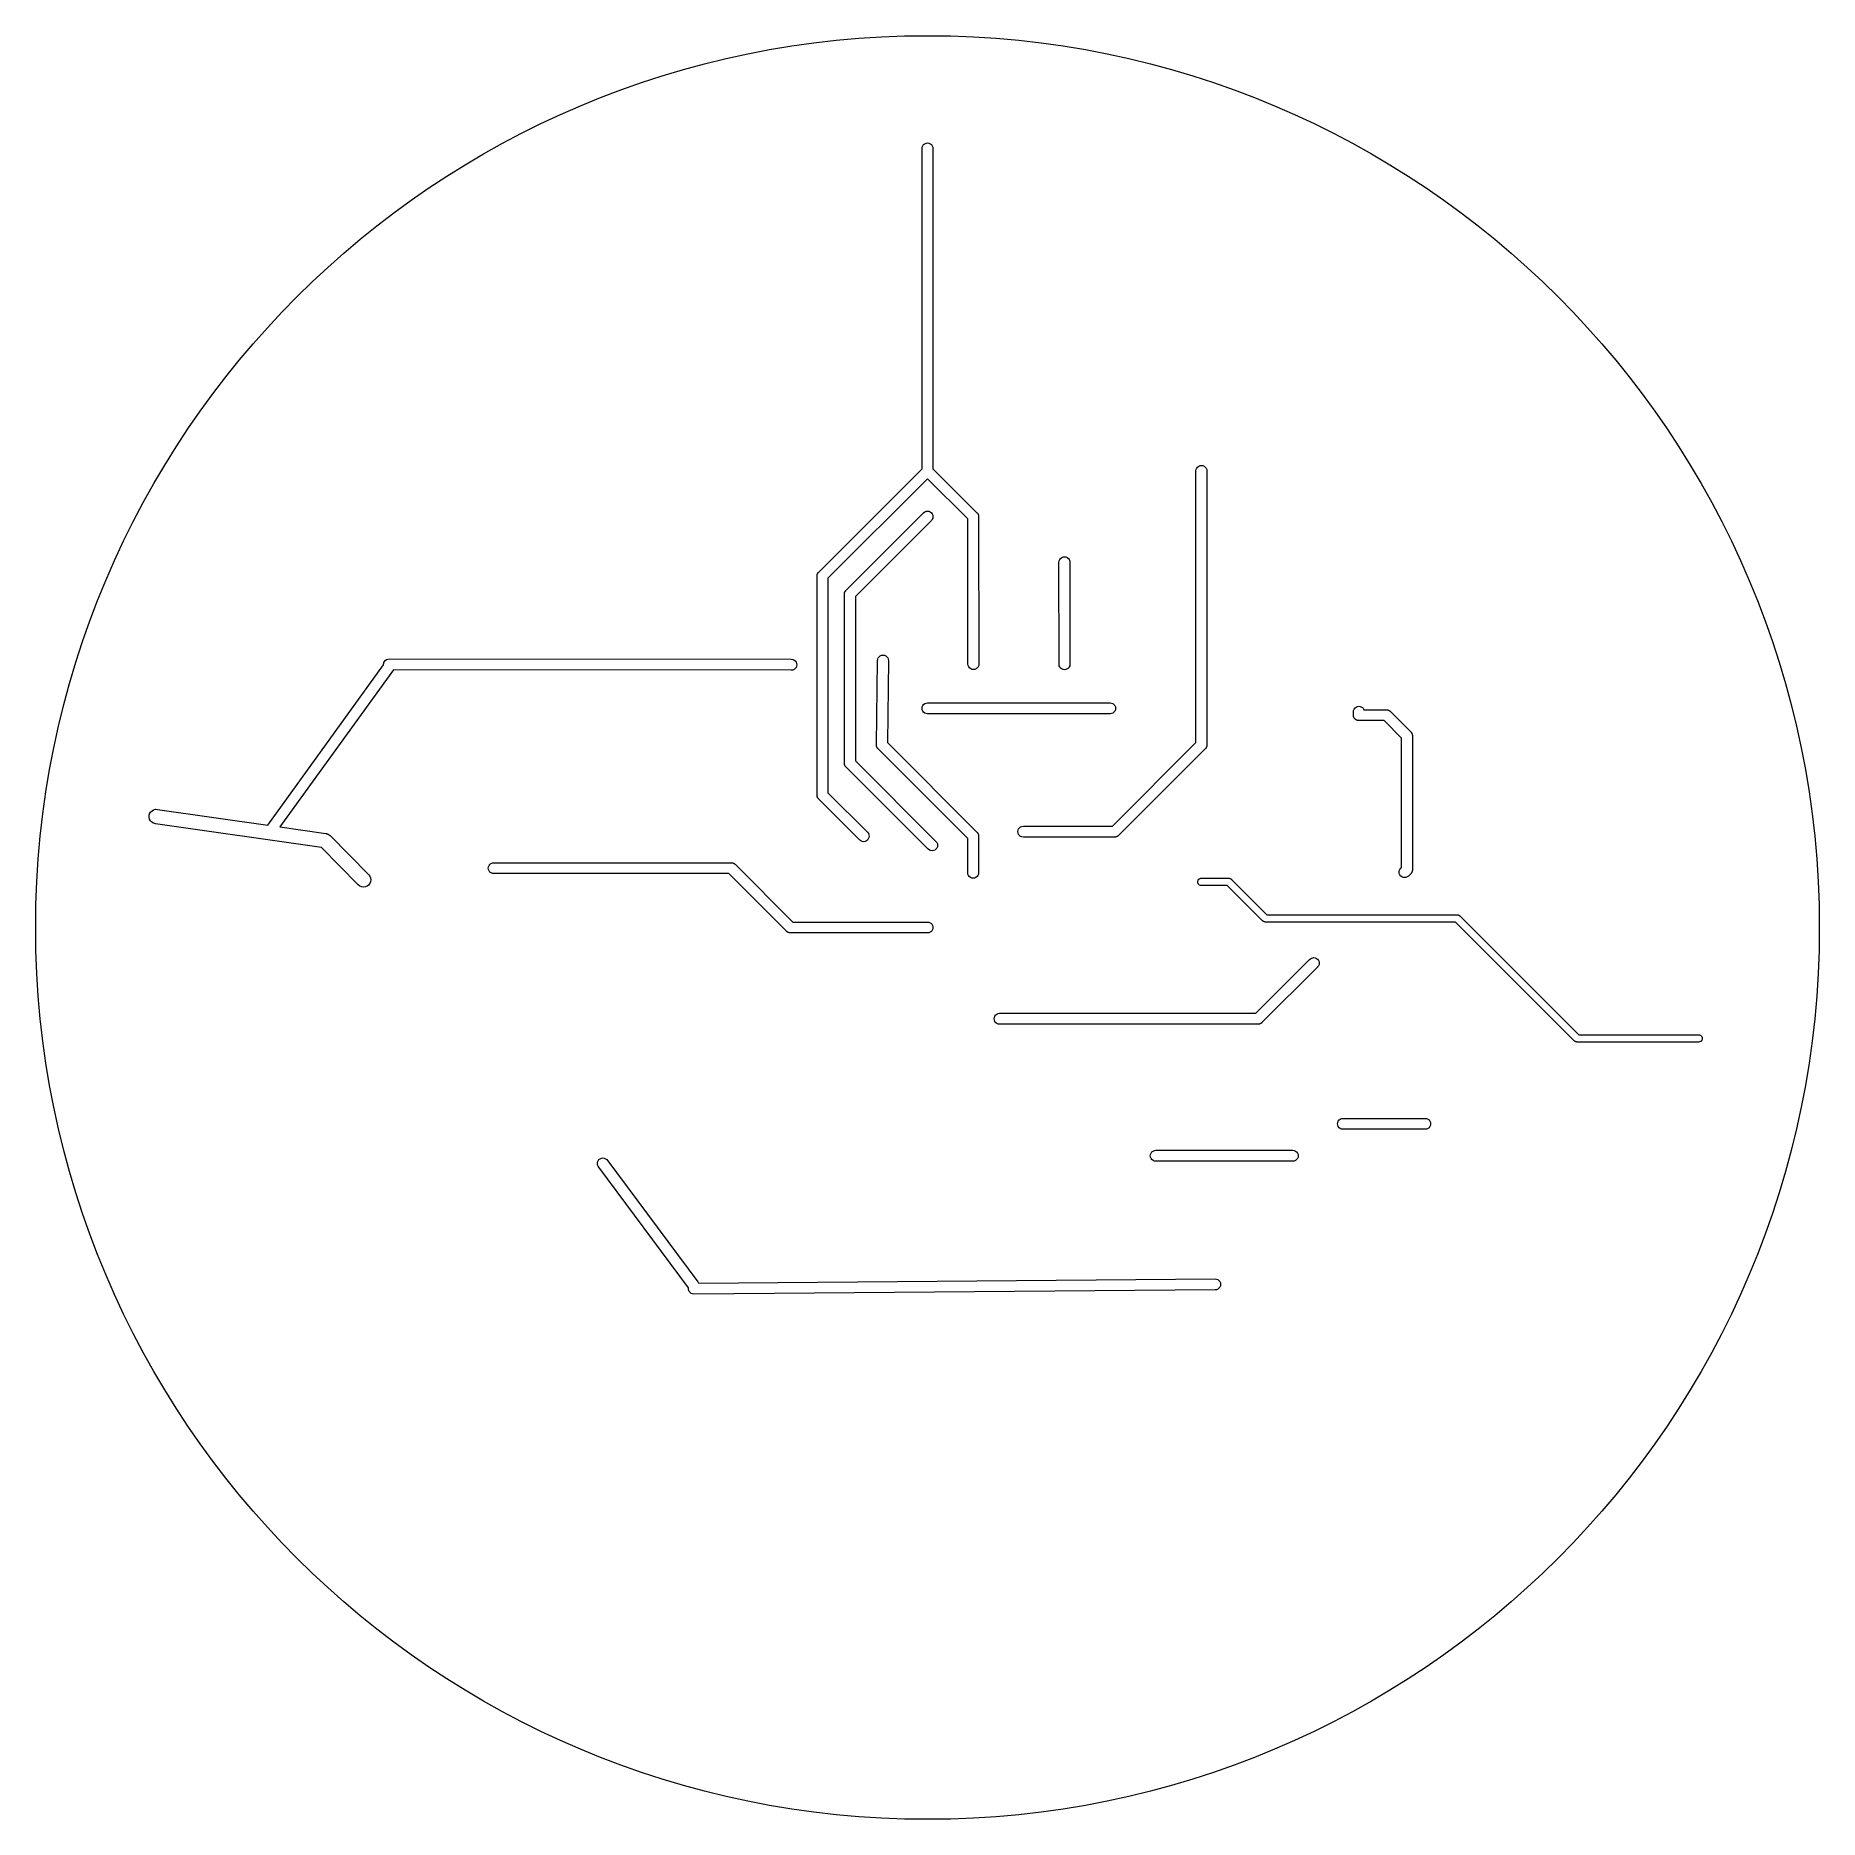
# Model space of a CAD drawing. Header units: millimetres. Extents: x -24.8 to 24.8, y -24.8 to 24.8.
import ezdxf

# ---------------------------------------------------------------- set-up
doc = ezdxf.new("R2010")
doc.units = ezdxf.units.MM
doc.header["$MEASUREMENT"] = 0
doc.layers.add('bottom welded +LPKF', color=7, linetype='Continuous')

msp = doc.modelspace()

# ---------------------------------------------------------------- linework, layer by layer
at = {"layer": 'bottom welded +LPKF', "lineweight": 9}
msp.add_open_spline([(24.8079, 0), (24.8079, 13.701), (13.7011, 24.8079), (0, 24.8079), (0, 24.8079), (-13.701, 24.8079), (-24.8079, 13.7011), (-24.8079, 0.0001), (-24.8079, 0.0001), (-24.8079, -13.701), (-13.7011, -24.8078), (-0.0001, -24.8079), (-0.0001, -24.8079), (13.7009, -24.8079), (24.8078, -13.7012), (24.8079, -0.0001), (24.8079, -0.0001), (24.8079, -0.0001), (24.8079, 0)], degree=3, knots=[0, 0, 0, 0, 0.2, 0.2, 0.2, 0.2, 0.4, 0.4, 0.4, 0.4, 0.6, 0.6, 0.6, 0.6, 1, 1, 1, 1.0001, 1.0001, 1.0001, 1.0001], dxfattribs=at)
at = {"layer": 'bottom welded +LPKF', "color": 132, "lineweight": 9}
for points, knots in [([(-2.7686, 9.7158), (-2.7686, 9.7158), (0, 12.4844), (0, 12.4844), (0, 12.4844), (0, 12.4844), (1.1177, 11.3667), (1.1177, 11.3667), (1.1177, 11.3667), (1.1177, 11.3667), (1.1255, 7.327), (1.1255, 7.327), (1.1255, 7.327), (1.1255, 7.2726), (1.1545, 7.2222), (1.2017, 7.195), (1.2017, 7.195), (1.2489, 7.1678), (1.3069, 7.1678), (1.3541, 7.195), (1.3541, 7.195), (1.4013, 7.2222), (1.4303, 7.2726), (1.4303, 7.327), (1.4303, 7.327), (1.4303, 7.327), (1.4224, 11.4254), (1.4224, 11.4254), (1.4224, 11.4254), (1.4224, 11.4254), (1.4225, 11.4278), (1.4225, 11.4278), (1.4225, 11.4278), (1.4225, 11.4278), (1.4221, 11.4401), (1.4221, 11.4401), (1.4221, 11.4401), (1.4221, 11.4401), (1.4221, 11.4403), (1.4221, 11.4403), (1.4221, 11.4403), (1.4221, 11.4403), (1.422, 11.4427), (1.422, 11.4427), (1.422, 11.4427), (1.422, 11.4427), (1.4219, 11.4427), (1.4219, 11.4427), (1.4219, 11.4427), (1.4219, 11.4427), (1.4217, 11.4452), (1.4217, 11.4452), (1.4217, 11.4452), (1.4217, 11.4452), (1.4216, 11.4452), (1.4216, 11.4452), (1.4216, 11.4452), (1.4216, 11.4452), (1.4215, 11.4477), (1.4215, 11.4477), (1.4215, 11.4477), (1.4215, 11.4477), (1.4214, 11.4477), (1.4214, 11.4477), (1.4214, 11.4477), (1.4214, 11.4477), (1.4211, 11.4501), (1.4211, 11.4501), (1.4211, 11.4501), (1.4211, 11.4501), (1.4211, 11.4502), (1.4211, 11.4502), (1.4211, 11.4502), (1.4211, 11.4502), (1.4208, 11.4526), (1.4208, 11.4526), (1.4208, 11.4526), (1.4208, 11.4526), (1.4207, 11.4527), (1.4207, 11.4527), (1.4207, 11.4527), (1.4207, 11.4527), (1.4204, 11.455), (1.4204, 11.455), (1.4204, 11.455), (1.4204, 11.455), (1.4203, 11.4551), (1.4203, 11.4551), (1.4203, 11.4551), (1.4203, 11.4551), (1.42, 11.4574), (1.42, 11.4574), (1.42, 11.4574), (1.42, 11.4574), (1.4199, 11.4576), (1.4199, 11.4576), (1.4199, 11.4576), (1.4199, 11.4576), (1.4195, 11.4599), (1.4195, 11.4599), (1.4195, 11.4599), (1.4195, 11.4599), (1.4194, 11.4601), (1.4194, 11.4601), (1.4194, 11.4601), (1.4194, 11.4601), (1.419, 11.4623), (1.419, 11.4623), (1.419, 11.4623), (1.419, 11.4623), (1.4189, 11.4625), (1.4189, 11.4625), (1.4189, 11.4625), (1.4189, 11.4625), (1.4179, 11.4671), (1.4179, 11.4671), (1.4179, 11.4671), (1.4179, 11.4671), (1.4178, 11.4673), (1.4178, 11.4673), (1.4178, 11.4673), (1.4178, 11.4673), (1.4166, 11.4719), (1.4166, 11.4719), (1.4166, 11.4719), (1.4166, 11.4719), (1.4165, 11.4721), (1.4165, 11.4721), (1.4165, 11.4721), (1.4165, 11.4721), (1.4159, 11.4742), (1.4159, 11.4742), (1.4159, 11.4742), (1.4159, 11.4742), (1.4158, 11.4745), (1.4158, 11.4745), (1.4158, 11.4745), (1.4158, 11.4745), (1.4152, 11.4766), (1.4152, 11.4766), (1.4152, 11.4766), (1.4152, 11.4766), (1.415, 11.4769), (1.415, 11.4769), (1.415, 11.4769), (1.415, 11.4769), (1.4144, 11.4789), (1.4144, 11.4789), (1.4144, 11.4789), (1.4144, 11.4789), (1.4142, 11.4792), (1.4142, 11.4792), (1.4142, 11.4792), (1.4142, 11.4792), (1.4136, 11.4813), (1.4136, 11.4813), (1.4136, 11.4813), (1.4136, 11.4813), (1.4134, 11.4816), (1.4134, 11.4816), (1.4134, 11.4816), (1.4134, 11.4816), (1.4127, 11.4836), (1.4127, 11.4836), (1.4127, 11.4836), (1.4127, 11.4836), (1.4126, 11.4839), (1.4126, 11.4839), (1.4126, 11.4839), (1.4126, 11.4839), (1.4119, 11.4859), (1.4119, 11.4859), (1.4119, 11.4859), (1.4119, 11.4859), (1.4117, 11.4862), (1.4117, 11.4862), (1.4117, 11.4862), (1.4117, 11.4862), (1.4109, 11.4882), (1.4109, 11.4882), (1.4109, 11.4882), (1.4109, 11.4882), (1.4107, 11.4885), (1.4107, 11.4885), (1.4107, 11.4885), (1.4107, 11.4885), (1.41, 11.4904), (1.41, 11.4904), (1.41, 11.4904), (1.41, 11.4904), (1.4098, 11.4908), (1.4098, 11.4908), (1.4098, 11.4908), (1.4098, 11.4908), (1.409, 11.4927), (1.409, 11.4927), (1.409, 11.4927), (1.409, 11.4927), (1.4088, 11.493), (1.4088, 11.493), (1.4088, 11.493), (1.4088, 11.493), (1.4079, 11.495), (1.4079, 11.495), (1.4079, 11.495), (1.4079, 11.495), (1.4077, 11.4953), (1.4077, 11.4953), (1.4077, 11.4953), (1.4077, 11.4953), (1.4069, 11.4972), (1.4069, 11.4972), (1.4069, 11.4972), (1.4069, 11.4972), (1.4067, 11.4975), (1.4067, 11.4975), (1.4067, 11.4975), (1.4067, 11.4975), (1.4046, 11.5016), (1.4046, 11.5016), (1.4046, 11.5016), (1.4046, 11.5016), (1.4044, 11.5019), (1.4044, 11.5019), (1.4044, 11.5019), (1.4044, 11.5019), (1.4034, 11.5038), (1.4034, 11.5038), (1.4034, 11.5038), (1.4034, 11.5038), (1.4032, 11.5041), (1.4032, 11.5041), (1.4032, 11.5041), (1.4032, 11.5041), (1.4022, 11.506), (1.4022, 11.506), (1.4022, 11.506), (1.4022, 11.506), (1.402, 11.5062), (1.402, 11.5062), (1.402, 11.5062), (1.402, 11.5062), (1.4009, 11.5081), (1.4009, 11.5081), (1.4009, 11.5081), (1.4009, 11.5081), (1.4007, 11.5083), (1.4007, 11.5083), (1.4007, 11.5083), (1.4007, 11.5083), (1.3996, 11.5102), (1.3996, 11.5102), (1.3996, 11.5102), (1.3996, 11.5102), (1.3995, 11.5104), (1.3995, 11.5104), (1.3995, 11.5104), (1.3995, 11.5104), (1.3983, 11.5123), (1.3983, 11.5123), (1.3983, 11.5123), (1.3983, 11.5123), (1.3981, 11.5125), (1.3981, 11.5125), (1.3981, 11.5125), (1.3981, 11.5125), (1.397, 11.5144), (1.397, 11.5144), (1.397, 11.5144), (1.397, 11.5144), (1.3968, 11.5146), (1.3968, 11.5146), (1.3968, 11.5146), (1.3968, 11.5146), (1.3955, 11.5165), (1.3955, 11.5165), (1.3955, 11.5165), (1.3955, 11.5165), (1.3954, 11.5166), (1.3954, 11.5166), (1.3954, 11.5166), (1.3954, 11.5166), (1.3941, 11.5185), (1.3941, 11.5185), (1.3941, 11.5185), (1.3941, 11.5185), (1.394, 11.5187), (1.394, 11.5187), (1.394, 11.5187), (1.394, 11.5187), (1.3926, 11.5206), (1.3926, 11.5206), (1.3926, 11.5206), (1.3926, 11.5206), (1.3925, 11.5206), (1.3925, 11.5206), (1.3925, 11.5206), (1.3925, 11.5206), (1.3911, 11.5226), (1.3911, 11.5226), (1.3911, 11.5226), (1.3911, 11.5226), (1.3896, 11.5246), (1.3896, 11.5246), (1.3896, 11.5246), (1.3896, 11.5246), (1.3895, 11.5246), (1.3895, 11.5246), (1.3895, 11.5246), (1.3895, 11.5246), (1.388, 11.5265), (1.388, 11.5265), (1.388, 11.5265), (1.388, 11.5265), (1.3864, 11.5284), (1.3864, 11.5284), (1.3864, 11.5284), (1.3864, 11.5284), (1.3864, 11.5285), (1.3864, 11.5285), (1.3864, 11.5285), (1.3864, 11.5285), (1.3848, 11.5303), (1.3848, 11.5303), (1.3848, 11.5303), (1.3848, 11.5303), (1.3847, 11.5304), (1.3847, 11.5304), (1.3847, 11.5304), (1.3847, 11.5304), (1.3847, 11.5305), (1.3847, 11.5305), (1.3847, 11.5305), (1.3847, 11.5305), (1.382, 11.5334), (1.382, 11.5334), (1.382, 11.5334), (1.382, 11.5334), (1.3815, 11.534), (1.3815, 11.534), (1.3815, 11.534), (1.3815, 11.534), (1.3813, 11.5341), (1.3813, 11.5341), (1.3813, 11.5341), (1.3813, 11.5341), (1.3798, 11.5358), (1.3798, 11.5358), (1.3798, 11.5358), (1.3798, 11.5358), (1.3796, 11.536), (1.3796, 11.536), (1.3796, 11.536), (1.3796, 11.536), (1.378, 11.5376), (1.378, 11.5376), (1.378, 11.5376), (1.378, 11.5376), (1.3778, 11.5378), (1.3778, 11.5378), (1.3778, 11.5378), (1.3778, 11.5378), (1.3762, 11.5393), (1.3762, 11.5393), (1.3762, 11.5393), (1.3762, 11.5393), (0.1524, 12.7632), (0.1524, 12.7632), (0.1524, 12.7632), (0.1524, 12.7632), (0.1524, 21.67), (0.1524, 21.67), (0.1524, 21.67), (0.1524, 21.7244), (0.1234, 21.7748), (0.0762, 21.802), (0.0762, 21.802), (0.029, 21.8292), (-0.029, 21.8292), (-0.0762, 21.802), (-0.0762, 21.802), (-0.1234, 21.7748), (-0.1524, 21.7244), (-0.1524, 21.67), (-0.1524, 21.67), (-0.1524, 21.67), (-0.1524, 12.7632), (-0.1524, 12.7632), (-0.1524, 12.7632), (-0.1524, 12.7632), (-3.0272, 9.8883), (-3.0272, 9.8883), (-3.0272, 9.8883), (-3.0272, 9.8883), (-3.0288, 9.8868), (-3.0288, 9.8868), (-3.0288, 9.8868), (-3.0288, 9.8868), (-3.029, 9.8866), (-3.029, 9.8866), (-3.029, 9.8866), (-3.029, 9.8866), (-3.0306, 9.885), (-3.0306, 9.885), (-3.0306, 9.885), (-3.0306, 9.885), (-3.0308, 9.8848), (-3.0308, 9.8848), (-3.0308, 9.8848), (-3.0308, 9.8848), (-3.0323, 9.8831), (-3.0323, 9.8831), (-3.0323, 9.8831), (-3.0323, 9.8831), (-3.0325, 9.883), (-3.0325, 9.883), (-3.0325, 9.883), (-3.0325, 9.883), (-3.033, 9.8824), (-3.033, 9.8824), (-3.033, 9.8824), (-3.033, 9.8824), (-3.0357, 9.8795), (-3.0357, 9.8795), (-3.0357, 9.8795), (-3.0357, 9.8795), (-3.0357, 9.8794), (-3.0357, 9.8794), (-3.0357, 9.8794), (-3.0357, 9.8794), (-3.0358, 9.8793), (-3.0358, 9.8793), (-3.0358, 9.8793), (-3.0358, 9.8793), (-3.0374, 9.8775), (-3.0374, 9.8775), (-3.0374, 9.8775), (-3.0374, 9.8775), (-3.0374, 9.8774), (-3.0374, 9.8774), (-3.0374, 9.8774), (-3.0374, 9.8774), (-3.039, 9.8755), (-3.039, 9.8755), (-3.039, 9.8755), (-3.039, 9.8755), (-3.0405, 9.8736), (-3.0405, 9.8736), (-3.0405, 9.8736), (-3.0405, 9.8736), (-3.0406, 9.8736), (-3.0406, 9.8736), (-3.0406, 9.8736), (-3.0406, 9.8736), (-3.0421, 9.8716), (-3.0421, 9.8716), (-3.0421, 9.8716), (-3.0421, 9.8716), (-3.0435, 9.8696), (-3.0435, 9.8696), (-3.0435, 9.8696), (-3.0435, 9.8696), (-3.0436, 9.8696), (-3.0436, 9.8696), (-3.0436, 9.8696), (-3.0436, 9.8696), (-3.045, 9.8677), (-3.045, 9.8677), (-3.045, 9.8677), (-3.045, 9.8677), (-3.0451, 9.8675), (-3.0451, 9.8675), (-3.0451, 9.8675), (-3.0451, 9.8675), (-3.0464, 9.8656), (-3.0464, 9.8656), (-3.0464, 9.8656), (-3.0464, 9.8656), (-3.0465, 9.8655), (-3.0465, 9.8655), (-3.0465, 9.8655), (-3.0465, 9.8655), (-3.0478, 9.8636), (-3.0478, 9.8636), (-3.0478, 9.8636), (-3.0478, 9.8636), (-3.048, 9.8634), (-3.048, 9.8634), (-3.048, 9.8634), (-3.048, 9.8634), (-3.0491, 9.8615), (-3.0491, 9.8615), (-3.0491, 9.8615), (-3.0491, 9.8615), (-3.0493, 9.8613), (-3.0493, 9.8613), (-3.0493, 9.8613), (-3.0493, 9.8613), (-3.0505, 9.8594), (-3.0505, 9.8594), (-3.0505, 9.8594), (-3.0505, 9.8594), (-3.0506, 9.8592), (-3.0506, 9.8592), (-3.0506, 9.8592), (-3.0506, 9.8592), (-3.0517, 9.8573), (-3.0517, 9.8573), (-3.0517, 9.8573), (-3.0517, 9.8573), (-3.0519, 9.8571), (-3.0519, 9.8571), (-3.0519, 9.8571), (-3.0519, 9.8571), (-3.053, 9.8552), (-3.053, 9.8552), (-3.053, 9.8552), (-3.053, 9.8552), (-3.0532, 9.855), (-3.0532, 9.855), (-3.0532, 9.855), (-3.0532, 9.855), (-3.0542, 9.8531), (-3.0542, 9.8531), (-3.0542, 9.8531), (-3.0542, 9.8531), (-3.0544, 9.8528), (-3.0544, 9.8528), (-3.0544, 9.8528), (-3.0544, 9.8528), (-3.0554, 9.8509), (-3.0554, 9.8509), (-3.0554, 9.8509), (-3.0554, 9.8509), (-3.0556, 9.8506), (-3.0556, 9.8506), (-3.0556, 9.8506), (-3.0556, 9.8506), (-3.0577, 9.8465), (-3.0577, 9.8465), (-3.0577, 9.8465), (-3.0577, 9.8465), (-3.0579, 9.8462), (-3.0579, 9.8462), (-3.0579, 9.8462), (-3.0579, 9.8462), (-3.0587, 9.8443), (-3.0587, 9.8443), (-3.0587, 9.8443), (-3.0587, 9.8443), (-3.0589, 9.844), (-3.0589, 9.844), (-3.0589, 9.844), (-3.0589, 9.844), (-3.0598, 9.842), (-3.0598, 9.842), (-3.0598, 9.842), (-3.0598, 9.842), (-3.06, 9.8417), (-3.06, 9.8417), (-3.06, 9.8417), (-3.06, 9.8417), (-3.0608, 9.8398), (-3.0608, 9.8398), (-3.0608, 9.8398), (-3.0608, 9.8398), (-3.061, 9.8394), (-3.061, 9.8394), (-3.061, 9.8394), (-3.061, 9.8394), (-3.0617, 9.8375), (-3.0617, 9.8375), (-3.0617, 9.8375), (-3.0617, 9.8375), (-3.0619, 9.8372), (-3.0619, 9.8372), (-3.0619, 9.8372), (-3.0619, 9.8372), (-3.0627, 9.8352), (-3.0627, 9.8352), (-3.0627, 9.8352), (-3.0627, 9.8352), (-3.0629, 9.8349), (-3.0629, 9.8349), (-3.0629, 9.8349), (-3.0629, 9.8349), (-3.0636, 9.8329), (-3.0636, 9.8329), (-3.0636, 9.8329), (-3.0636, 9.8329), (-3.0637, 9.8326), (-3.0637, 9.8326), (-3.0637, 9.8326), (-3.0637, 9.8326), (-3.0644, 9.8306), (-3.0644, 9.8306), (-3.0644, 9.8306), (-3.0644, 9.8306), (-3.0646, 9.8303), (-3.0646, 9.8303), (-3.0646, 9.8303), (-3.0646, 9.8303), (-3.0652, 9.8282), (-3.0652, 9.8282), (-3.0652, 9.8282), (-3.0652, 9.8282), (-3.0654, 9.8279), (-3.0654, 9.8279), (-3.0654, 9.8279), (-3.0654, 9.8279), (-3.066, 9.8259), (-3.066, 9.8259), (-3.066, 9.8259), (-3.066, 9.8259), (-3.0662, 9.8256), (-3.0662, 9.8256), (-3.0662, 9.8256), (-3.0662, 9.8256), (-3.0668, 9.8235), (-3.0668, 9.8235), (-3.0668, 9.8235), (-3.0668, 9.8235), (-3.0669, 9.8232), (-3.0669, 9.8232), (-3.0669, 9.8232), (-3.0669, 9.8232), (-3.0675, 9.8211), (-3.0675, 9.8211), (-3.0675, 9.8211), (-3.0675, 9.8211), (-3.0676, 9.8209), (-3.0676, 9.8209), (-3.0676, 9.8209), (-3.0676, 9.8209), (-3.0688, 9.8163), (-3.0688, 9.8163), (-3.0688, 9.8163), (-3.0688, 9.8163), (-3.0689, 9.8161), (-3.0689, 9.8161), (-3.0689, 9.8161), (-3.0689, 9.8161), (-3.0699, 9.8115), (-3.0699, 9.8115), (-3.0699, 9.8115), (-3.0699, 9.8115), (-3.07, 9.8113), (-3.07, 9.8113), (-3.07, 9.8113), (-3.07, 9.8113), (-3.0704, 9.8091), (-3.0704, 9.8091), (-3.0704, 9.8091), (-3.0704, 9.8091), (-3.0705, 9.8089), (-3.0705, 9.8089), (-3.0705, 9.8089), (-3.0705, 9.8089), (-3.0709, 9.8066), (-3.0709, 9.8066), (-3.0709, 9.8066), (-3.0709, 9.8066), (-3.071, 9.8064), (-3.071, 9.8064), (-3.071, 9.8064), (-3.071, 9.8064), (-3.0713, 9.8041), (-3.0713, 9.8041), (-3.0713, 9.8041), (-3.0713, 9.8041), (-3.0714, 9.804), (-3.0714, 9.804), (-3.0714, 9.804), (-3.0714, 9.804), (-3.0717, 9.8017), (-3.0717, 9.8017), (-3.0717, 9.8017), (-3.0717, 9.8017), (-3.0718, 9.8016), (-3.0718, 9.8016), (-3.0718, 9.8016), (-3.0718, 9.8016), (-3.0721, 9.7992), (-3.0721, 9.7992), (-3.0721, 9.7992), (-3.0721, 9.7992), (-3.0721, 9.7991), (-3.0721, 9.7991), (-3.0721, 9.7991), (-3.0721, 9.7991), (-3.0724, 9.7967), (-3.0724, 9.7967), (-3.0724, 9.7967), (-3.0724, 9.7967), (-3.0725, 9.7967), (-3.0725, 9.7967), (-3.0725, 9.7967), (-3.0725, 9.7967), (-3.0726, 9.7942), (-3.0726, 9.7942), (-3.0726, 9.7942), (-3.0726, 9.7942), (-3.0727, 9.7942), (-3.0727, 9.7942), (-3.0727, 9.7942), (-3.0727, 9.7942), (-3.0729, 9.7917), (-3.0729, 9.7917), (-3.0729, 9.7917), (-3.0729, 9.7917), (-3.073, 9.7917), (-3.073, 9.7917), (-3.073, 9.7917), (-3.073, 9.7917), (-3.0731, 9.7893), (-3.0731, 9.7893), (-3.0731, 9.7893), (-3.0731, 9.7893), (-3.0731, 9.7891), (-3.0731, 9.7891), (-3.0731, 9.7891), (-3.0735, 9.7842), (-3.0735, 9.7793), (-3.0734, 9.7744), (-3.0734, 9.7744), (-3.0734, 9.7744), (-3.0734, 3.6876), (-3.0734, 3.6876), (-3.0734, 3.6876), (-3.0736, 3.6827), (-3.0735, 3.6778), (-3.0731, 3.6729), (-3.0731, 3.6729), (-3.0731, 3.6729), (-3.0731, 3.6727), (-3.0731, 3.6727), (-3.0731, 3.6727), (-3.0731, 3.6727), (-3.073, 3.6703), (-3.073, 3.6703), (-3.073, 3.6703), (-3.073, 3.6703), (-3.0729, 3.6703), (-3.0729, 3.6703), (-3.0729, 3.6703), (-3.0729, 3.6703), (-3.0727, 3.6678), (-3.0727, 3.6678), (-3.0727, 3.6678), (-3.0727, 3.6678), (-3.0726, 3.6678), (-3.0726, 3.6678), (-3.0726, 3.6678), (-3.0726, 3.6678), (-3.0725, 3.6653), (-3.0725, 3.6653), (-3.0725, 3.6653), (-3.0725, 3.6653), (-3.0724, 3.6653), (-3.0724, 3.6653), (-3.0724, 3.6653), (-3.0724, 3.6653), (-3.0721, 3.6629), (-3.0721, 3.6629), (-3.0721, 3.6629), (-3.0721, 3.6629), (-3.0721, 3.6628), (-3.0721, 3.6628), (-3.0721, 3.6628), (-3.0721, 3.6628), (-3.0718, 3.6604), (-3.0718, 3.6604), (-3.0718, 3.6604), (-3.0718, 3.6604), (-3.0717, 3.6603), (-3.0717, 3.6603), (-3.0717, 3.6603), (-3.0717, 3.6603), (-3.0714, 3.658), (-3.0714, 3.658), (-3.0714, 3.658), (-3.0714, 3.658), (-3.0713, 3.6579), (-3.0713, 3.6579), (-3.0713, 3.6579), (-3.0713, 3.6579), (-3.071, 3.6556), (-3.071, 3.6556), (-3.071, 3.6556), (-3.071, 3.6556), (-3.0709, 3.6554), (-3.0709, 3.6554), (-3.0709, 3.6554), (-3.0709, 3.6554), (-3.0705, 3.6531), (-3.0705, 3.6531), (-3.0705, 3.6531), (-3.0705, 3.6531), (-3.0704, 3.6529), (-3.0704, 3.6529), (-3.0704, 3.6529), (-3.0704, 3.6529), (-3.07, 3.6507), (-3.07, 3.6507), (-3.07, 3.6507), (-3.07, 3.6507), (-3.0699, 3.6505), (-3.0699, 3.6505), (-3.0699, 3.6505), (-3.0699, 3.6505), (-3.0689, 3.6459), (-3.0689, 3.6459), (-3.0689, 3.6459), (-3.0689, 3.6459), (-3.0688, 3.6457), (-3.0688, 3.6457), (-3.0688, 3.6457), (-3.0688, 3.6457), (-3.0676, 3.6411), (-3.0676, 3.6411), (-3.0676, 3.6411), (-3.0676, 3.6411), (-3.0675, 3.6409), (-3.0675, 3.6409), (-3.0675, 3.6409), (-3.0675, 3.6409), (-3.0669, 3.6388), (-3.0669, 3.6388), (-3.0669, 3.6388), (-3.0669, 3.6388), (-3.0668, 3.6385), (-3.0668, 3.6385), (-3.0668, 3.6385), (-3.0668, 3.6385), (-3.0662, 3.6364), (-3.0662, 3.6364), (-3.0662, 3.6364), (-3.0662, 3.6364), (-3.066, 3.6361), (-3.066, 3.6361), (-3.066, 3.6361), (-3.066, 3.6361), (-3.0654, 3.6341), (-3.0654, 3.6341), (-3.0654, 3.6341), (-3.0654, 3.6341), (-3.0652, 3.6338), (-3.0652, 3.6338), (-3.0652, 3.6338), (-3.0652, 3.6338), (-3.0646, 3.6317), (-3.0646, 3.6317), (-3.0646, 3.6317), (-3.0646, 3.6317), (-3.0644, 3.6314), (-3.0644, 3.6314), (-3.0644, 3.6314), (-3.0644, 3.6314), (-3.0637, 3.6294), (-3.0637, 3.6294), (-3.0637, 3.6294), (-3.0637, 3.6294), (-3.0636, 3.6291), (-3.0636, 3.6291), (-3.0636, 3.6291), (-3.0636, 3.6291), (-3.0629, 3.6271), (-3.0629, 3.6271), (-3.0629, 3.6271), (-3.0629, 3.6271), (-3.0627, 3.6268), (-3.0627, 3.6268), (-3.0627, 3.6268), (-3.0627, 3.6268), (-3.0619, 3.6248), (-3.0619, 3.6248), (-3.0619, 3.6248), (-3.0619, 3.6248), (-3.0617, 3.6245), (-3.0617, 3.6245), (-3.0617, 3.6245), (-3.0617, 3.6245), (-3.061, 3.6226), (-3.061, 3.6226), (-3.061, 3.6226), (-3.061, 3.6226), (-3.0608, 3.6222), (-3.0608, 3.6222), (-3.0608, 3.6222), (-3.0608, 3.6222), (-3.06, 3.6203), (-3.06, 3.6203), (-3.06, 3.6203), (-3.06, 3.6203), (-3.0598, 3.62), (-3.0598, 3.62), (-3.0598, 3.62), (-3.0598, 3.62), (-3.0589, 3.618), (-3.0589, 3.618), (-3.0589, 3.618), (-3.0589, 3.618), (-3.0587, 3.6177), (-3.0587, 3.6177), (-3.0587, 3.6177), (-3.0587, 3.6177), (-3.0579, 3.6158), (-3.0579, 3.6158), (-3.0579, 3.6158), (-3.0579, 3.6158), (-3.0577, 3.6155), (-3.0577, 3.6155), (-3.0577, 3.6155), (-3.0577, 3.6155), (-3.0556, 3.6114), (-3.0556, 3.6114), (-3.0556, 3.6114), (-3.0556, 3.6114), (-3.0554, 3.6111), (-3.0554, 3.6111), (-3.0554, 3.6111), (-3.0554, 3.6111), (-3.0544, 3.6092), (-3.0544, 3.6092), (-3.0544, 3.6092), (-3.0544, 3.6092), (-3.0542, 3.6089), (-3.0542, 3.6089), (-3.0542, 3.6089), (-3.0542, 3.6089), (-3.0532, 3.607), (-3.0532, 3.607), (-3.0532, 3.607), (-3.0532, 3.607), (-3.053, 3.6068), (-3.053, 3.6068), (-3.053, 3.6068), (-3.053, 3.6068), (-3.0519, 3.6049), (-3.0519, 3.6049), (-3.0519, 3.6049), (-3.0519, 3.6049), (-3.0517, 3.6047), (-3.0517, 3.6047), (-3.0517, 3.6047), (-3.0517, 3.6047), (-3.0506, 3.6028), (-3.0506, 3.6028), (-3.0506, 3.6028), (-3.0506, 3.6028), (-3.0505, 3.6026), (-3.0505, 3.6026), (-3.0505, 3.6026), (-3.0505, 3.6026), (-3.0493, 3.6007), (-3.0493, 3.6007), (-3.0493, 3.6007), (-3.0493, 3.6007), (-3.0491, 3.6005), (-3.0491, 3.6005), (-3.0491, 3.6005), (-3.0491, 3.6005), (-3.048, 3.5986), (-3.048, 3.5986), (-3.048, 3.5986), (-3.048, 3.5986), (-3.0478, 3.5984), (-3.0478, 3.5984), (-3.0478, 3.5984), (-3.0478, 3.5984), (-3.0465, 3.5965), (-3.0465, 3.5965), (-3.0465, 3.5965), (-3.0465, 3.5965), (-3.0464, 3.5964), (-3.0464, 3.5964), (-3.0464, 3.5964), (-3.0464, 3.5964), (-3.0451, 3.5945), (-3.0451, 3.5945), (-3.0451, 3.5945), (-3.0451, 3.5945), (-3.045, 3.5943), (-3.045, 3.5943), (-3.045, 3.5943), (-3.045, 3.5943), (-3.0436, 3.5924), (-3.0436, 3.5924), (-3.0436, 3.5924), (-3.0436, 3.5924), (-3.0435, 3.5924), (-3.0435, 3.5924), (-3.0435, 3.5924), (-3.0435, 3.5924), (-3.0421, 3.5904), (-3.0421, 3.5904), (-3.0421, 3.5904), (-3.0421, 3.5904), (-3.0406, 3.5884), (-3.0406, 3.5884), (-3.0406, 3.5884), (-3.0406, 3.5884), (-3.0405, 3.5884), (-3.0405, 3.5884), (-3.0405, 3.5884), (-3.0405, 3.5884), (-3.039, 3.5865), (-3.039, 3.5865), (-3.039, 3.5865), (-3.039, 3.5865), (-3.0374, 3.5846), (-3.0374, 3.5846), (-3.0374, 3.5846), (-3.0374, 3.5846), (-3.0374, 3.5845), (-3.0374, 3.5845), (-3.0374, 3.5845), (-3.0374, 3.5845), (-3.0358, 3.5827), (-3.0358, 3.5827), (-3.0358, 3.5827), (-3.0358, 3.5827), (-3.0357, 3.5826), (-3.0357, 3.5826), (-3.0357, 3.5826), (-3.0357, 3.5826), (-3.0357, 3.5825), (-3.0357, 3.5825), (-3.0357, 3.5825), (-3.0357, 3.5825), (-3.033, 3.5796), (-3.033, 3.5796), (-3.033, 3.5796), (-3.033, 3.5796), (-3.0325, 3.579), (-3.0325, 3.579), (-3.0325, 3.579), (-3.0325, 3.579), (-3.0323, 3.5789), (-3.0323, 3.5789), (-3.0323, 3.5789), (-3.0323, 3.5789), (-3.0308, 3.5772), (-3.0308, 3.5772), (-3.0308, 3.5772), (-3.0308, 3.5772), (-3.0306, 3.577), (-3.0306, 3.577), (-3.0306, 3.577), (-3.0306, 3.577), (-3.029, 3.5755), (-3.029, 3.5755), (-3.029, 3.5755), (-3.029, 3.5755), (-3.0288, 3.5752), (-3.0288, 3.5752), (-3.0288, 3.5752), (-3.0288, 3.5752), (-3.0272, 3.5737), (-3.0272, 3.5737), (-3.0272, 3.5737), (-3.0272, 3.5737), (-1.8858, 2.4322), (-1.8858, 2.4322), (-1.8858, 2.4322), (-1.8473, 2.3937), (-1.7912, 2.3786), (-1.7385, 2.3927), (-1.7385, 2.3927), (-1.6859, 2.4068), (-1.6448, 2.4479), (-1.6307, 2.5005), (-1.6307, 2.5005), (-1.6166, 2.5532), (-1.6317, 2.6093), (-1.6702, 2.6478), (-1.6702, 2.6478), (-1.6702, 2.6478), (-2.7686, 3.7462), (-2.7686, 3.7462), (-2.7686, 3.7462), (-2.7686, 3.7462), (-2.7686, 9.7158), (-2.7686, 9.7158)], [0, 0, 0, 0, 0.0036765, 0.0036765, 0.0036765, 0.0036765, 0.0073529, 0.0073529, 0.0073529, 0.0073529, 0.0110294, 0.0110294, 0.0110294, 0.0110294, 0.0147059, 0.0147059, 0.0147059, 0.0147059, 0.0183824, 0.0183824, 0.0183824, 0.0183824, 0.0220588, 0.0220588, 0.0220588, 0.0220588, 0.0257353, 0.0257353, 0.0257353, 0.0257353, 0.0294118, 0.0294118, 0.0294118, 0.0294118, 0.0330882, 0.0330882, 0.0330882, 0.0330882, 0.0367647, 0.0367647, 0.0367647, 0.0367647, 0.0404412, 0.0404412, 0.0404412, 0.0404412, 0.0441176, 0.0441176, 0.0441176, 0.0441176, 0.0477941, 0.0477941, 0.0477941, 0.0477941, 0.0514706, 0.0514706, 0.0514706, 0.0514706, 0.0551471, 0.0551471, 0.0551471, 0.0551471, 0.0588235, 0.0588235, 0.0588235, 0.0588235, 0.0625, 0.0625, 0.0625, 0.0625, 0.0661765, 0.0661765, 0.0661765, 0.0661765, 0.0698529, 0.0698529, 0.0698529, 0.0698529, 0.0735294, 0.0735294, 0.0735294, 0.0735294, 0.0772059, 0.0772059, 0.0772059, 0.0772059, 0.0808824, 0.0808824, 0.0808824, 0.0808824, 0.0845588, 0.0845588, 0.0845588, 0.0845588, 0.0882353, 0.0882353, 0.0882353, 0.0882353, 0.0919118, 0.0919118, 0.0919118, 0.0919118, 0.0955882, 0.0955882, 0.0955882, 0.0955882, 0.0992647, 0.0992647, 0.0992647, 0.0992647, 0.1029412, 0.1029412, 0.1029412, 0.1029412, 0.1066176, 0.1066176, 0.1066176, 0.1066176, 0.1102941, 0.1102941, 0.1102941, 0.1102941, 0.1139706, 0.1139706, 0.1139706, 0.1139706, 0.1176471, 0.1176471, 0.1176471, 0.1176471, 0.1213235, 0.1213235, 0.1213235, 0.1213235, 0.125, 0.125, 0.125, 0.125, 0.1286765, 0.1286765, 0.1286765, 0.1286765, 0.1323529, 0.1323529, 0.1323529, 0.1323529, 0.1360294, 0.1360294, 0.1360294, 0.1360294, 0.1397059, 0.1397059, 0.1397059, 0.1397059, 0.1433824, 0.1433824, 0.1433824, 0.1433824, 0.1470588, 0.1470588, 0.1470588, 0.1470588, 0.1507353, 0.1507353, 0.1507353, 0.1507353, 0.1544118, 0.1544118, 0.1544118, 0.1544118, 0.1580882, 0.1580882, 0.1580882, 0.1580882, 0.1617647, 0.1617647, 0.1617647, 0.1617647, 0.1654412, 0.1654412, 0.1654412, 0.1654412, 0.1691176, 0.1691176, 0.1691176, 0.1691176, 0.1727941, 0.1727941, 0.1727941, 0.1727941, 0.1764706, 0.1764706, 0.1764706, 0.1764706, 0.1801471, 0.1801471, 0.1801471, 0.1801471, 0.1838235, 0.1838235, 0.1838235, 0.1838235, 0.1875, 0.1875, 0.1875, 0.1875, 0.1911765, 0.1911765, 0.1911765, 0.1911765, 0.1948529, 0.1948529, 0.1948529, 0.1948529, 0.1985294, 0.1985294, 0.1985294, 0.1985294, 0.2022059, 0.2022059, 0.2022059, 0.2022059, 0.2058824, 0.2058824, 0.2058824, 0.2058824, 0.2095588, 0.2095588, 0.2095588, 0.2095588, 0.2132353, 0.2132353, 0.2132353, 0.2132353, 0.2169118, 0.2169118, 0.2169118, 0.2169118, 0.2205882, 0.2205882, 0.2205882, 0.2205882, 0.2242647, 0.2242647, 0.2242647, 0.2242647, 0.2279412, 0.2279412, 0.2279412, 0.2279412, 0.2316176, 0.2316176, 0.2316176, 0.2316176, 0.2352941, 0.2352941, 0.2352941, 0.2352941, 0.2389706, 0.2389706, 0.2389706, 0.2389706, 0.2426471, 0.2426471, 0.2426471, 0.2426471, 0.2463235, 0.2463235, 0.2463235, 0.2463235, 0.25, 0.25, 0.25, 0.25, 0.2536765, 0.2536765, 0.2536765, 0.2536765, 0.2573529, 0.2573529, 0.2573529, 0.2573529, 0.2610294, 0.2610294, 0.2610294, 0.2610294, 0.2647059, 0.2647059, 0.2647059, 0.2647059, 0.2683824, 0.2683824, 0.2683824, 0.2683824, 0.2720588, 0.2720588, 0.2720588, 0.2720588, 0.2757353, 0.2757353, 0.2757353, 0.2757353, 0.2794118, 0.2794118, 0.2794118, 0.2794118, 0.2830882, 0.2830882, 0.2830882, 0.2830882, 0.2867647, 0.2867647, 0.2867647, 0.2867647, 0.2904412, 0.2904412, 0.2904412, 0.2904412, 0.2941176, 0.2941176, 0.2941176, 0.2941176, 0.2977941, 0.2977941, 0.2977941, 0.2977941, 0.3014706, 0.3014706, 0.3014706, 0.3014706, 0.3051471, 0.3051471, 0.3051471, 0.3051471, 0.3088235, 0.3088235, 0.3088235, 0.3088235, 0.3125, 0.3125, 0.3125, 0.3125, 0.3161765, 0.3161765, 0.3161765, 0.3161765, 0.3198529, 0.3198529, 0.3198529, 0.3198529, 0.3235294, 0.3235294, 0.3235294, 0.3235294, 0.3272059, 0.3272059, 0.3272059, 0.3272059, 0.3308824, 0.3308824, 0.3308824, 0.3308824, 0.3345588, 0.3345588, 0.3345588, 0.3345588, 0.3382353, 0.3382353, 0.3382353, 0.3382353, 0.3419118, 0.3419118, 0.3419118, 0.3419118, 0.3455882, 0.3455882, 0.3455882, 0.3455882, 0.3492647, 0.3492647, 0.3492647, 0.3492647, 0.3529412, 0.3529412, 0.3529412, 0.3529412, 0.3566176, 0.3566176, 0.3566176, 0.3566176, 0.3602941, 0.3602941, 0.3602941, 0.3602941, 0.3639706, 0.3639706, 0.3639706, 0.3639706, 0.3676471, 0.3676471, 0.3676471, 0.3676471, 0.3713235, 0.3713235, 0.3713235, 0.3713235, 0.375, 0.375, 0.375, 0.375, 0.3786765, 0.3786765, 0.3786765, 0.3786765, 0.3823529, 0.3823529, 0.3823529, 0.3823529, 0.3860294, 0.3860294, 0.3860294, 0.3860294, 0.3897059, 0.3897059, 0.3897059, 0.3897059, 0.3933824, 0.3933824, 0.3933824, 0.3933824, 0.3970588, 0.3970588, 0.3970588, 0.3970588, 0.4007353, 0.4007353, 0.4007353, 0.4007353, 0.4044118, 0.4044118, 0.4044118, 0.4044118, 0.4080882, 0.4080882, 0.4080882, 0.4080882, 0.4117647, 0.4117647, 0.4117647, 0.4117647, 0.4154412, 0.4154412, 0.4154412, 0.4154412, 0.4191176, 0.4191176, 0.4191176, 0.4191176, 0.4227941, 0.4227941, 0.4227941, 0.4227941, 0.4264706, 0.4264706, 0.4264706, 0.4264706, 0.4301471, 0.4301471, 0.4301471, 0.4301471, 0.4338235, 0.4338235, 0.4338235, 0.4338235, 0.4375, 0.4375, 0.4375, 0.4375, 0.4411765, 0.4411765, 0.4411765, 0.4411765, 0.4448529, 0.4448529, 0.4448529, 0.4448529, 0.4485294, 0.4485294, 0.4485294, 0.4485294, 0.4522059, 0.4522059, 0.4522059, 0.4522059, 0.4558824, 0.4558824, 0.4558824, 0.4558824, 0.4595588, 0.4595588, 0.4595588, 0.4595588, 0.4632353, 0.4632353, 0.4632353, 0.4632353, 0.4669118, 0.4669118, 0.4669118, 0.4669118, 0.4705882, 0.4705882, 0.4705882, 0.4705882, 0.4742647, 0.4742647, 0.4742647, 0.4742647, 0.4779412, 0.4779412, 0.4779412, 0.4779412, 0.4816176, 0.4816176, 0.4816176, 0.4816176, 0.4852941, 0.4852941, 0.4852941, 0.4852941, 0.4889706, 0.4889706, 0.4889706, 0.4889706, 0.4926471, 0.4926471, 0.4926471, 0.4926471, 0.4963235, 0.4963235, 0.4963235, 0.4963235, 0.5, 0.5, 0.5, 0.5, 0.5036765, 0.5036765, 0.5036765, 0.5036765, 0.5073529, 0.5073529, 0.5073529, 0.5073529, 0.5110294, 0.5110294, 0.5110294, 0.5110294, 0.5147059, 0.5147059, 0.5147059, 0.5147059, 0.5183824, 0.5183824, 0.5183824, 0.5183824, 0.5220588, 0.5220588, 0.5220588, 0.5220588, 0.5257353, 0.5257353, 0.5257353, 0.5257353, 0.5294118, 0.5294118, 0.5294118, 0.5294118, 0.5330882, 0.5330882, 0.5330882, 0.5330882, 0.5367647, 0.5367647, 0.5367647, 0.5367647, 0.5404412, 0.5404412, 0.5404412, 0.5404412, 0.5441176, 0.5441176, 0.5441176, 0.5441176, 0.5477941, 0.5477941, 0.5477941, 0.5477941, 0.5514706, 0.5514706, 0.5514706, 0.5514706, 0.5551471, 0.5551471, 0.5551471, 0.5551471, 0.5588235, 0.5588235, 0.5588235, 0.5588235, 0.5625, 0.5625, 0.5625, 0.5625, 0.5661765, 0.5661765, 0.5661765, 0.5661765, 0.5698529, 0.5698529, 0.5698529, 0.5698529, 0.5735294, 0.5735294, 0.5735294, 0.5735294, 0.5772059, 0.5772059, 0.5772059, 0.5772059, 0.5808824, 0.5808824, 0.5808824, 0.5808824, 0.5845588, 0.5845588, 0.5845588, 0.5845588, 0.5882353, 0.5882353, 0.5882353, 0.5882353, 0.5919118, 0.5919118, 0.5919118, 0.5919118, 0.5955882, 0.5955882, 0.5955882, 0.5955882, 0.5992647, 0.5992647, 0.5992647, 0.5992647, 0.6029412, 0.6029412, 0.6029412, 0.6029412, 0.6066176, 0.6066176, 0.6066176, 0.6066176, 0.6102941, 0.6102941, 0.6102941, 0.6102941, 0.6139706, 0.6139706, 0.6139706, 0.6139706, 0.6176471, 0.6176471, 0.6176471, 0.6176471, 0.6213235, 0.6213235, 0.6213235, 0.6213235, 0.625, 0.625, 0.625, 0.625, 0.6286765, 0.6286765, 0.6286765, 0.6286765, 0.6323529, 0.6323529, 0.6323529, 0.6323529, 0.6360294, 0.6360294, 0.6360294, 0.6360294, 0.6397059, 0.6397059, 0.6397059, 0.6397059, 0.6433824, 0.6433824, 0.6433824, 0.6433824, 0.6470588, 0.6470588, 0.6470588, 0.6470588, 0.6507353, 0.6507353, 0.6507353, 0.6507353, 0.6544118, 0.6544118, 0.6544118, 0.6544118, 0.6580882, 0.6580882, 0.6580882, 0.6580882, 0.6617647, 0.6617647, 0.6617647, 0.6617647, 0.6654412, 0.6654412, 0.6654412, 0.6654412, 0.6691176, 0.6691176, 0.6691176, 0.6691176, 0.6727941, 0.6727941, 0.6727941, 0.6727941, 0.6764706, 0.6764706, 0.6764706, 0.6764706, 0.6801471, 0.6801471, 0.6801471, 0.6801471, 0.6838235, 0.6838235, 0.6838235, 0.6838235, 0.6875, 0.6875, 0.6875, 0.6875, 0.6911765, 0.6911765, 0.6911765, 0.6911765, 0.6948529, 0.6948529, 0.6948529, 0.6948529, 0.6985294, 0.6985294, 0.6985294, 0.6985294, 0.7022059, 0.7022059, 0.7022059, 0.7022059, 0.7058824, 0.7058824, 0.7058824, 0.7058824, 0.7095588, 0.7095588, 0.7095588, 0.7095588, 0.7132353, 0.7132353, 0.7132353, 0.7132353, 0.7169118, 0.7169118, 0.7169118, 0.7169118, 0.7205882, 0.7205882, 0.7205882, 0.7205882, 0.7242647, 0.7242647, 0.7242647, 0.7242647, 0.7279412, 0.7279412, 0.7279412, 0.7279412, 0.7316176, 0.7316176, 0.7316176, 0.7316176, 0.7352941, 0.7352941, 0.7352941, 0.7352941, 0.7389706, 0.7389706, 0.7389706, 0.7389706, 0.7426471, 0.7426471, 0.7426471, 0.7426471, 0.7463235, 0.7463235, 0.7463235, 0.7463235, 0.75, 0.75, 0.75, 0.75, 0.7536765, 0.7536765, 0.7536765, 0.7536765, 0.7573529, 0.7573529, 0.7573529, 0.7573529, 0.7610294, 0.7610294, 0.7610294, 0.7610294, 0.7647059, 0.7647059, 0.7647059, 0.7647059, 0.7683824, 0.7683824, 0.7683824, 0.7683824, 0.7720588, 0.7720588, 0.7720588, 0.7720588, 0.7757353, 0.7757353, 0.7757353, 0.7757353, 0.7794118, 0.7794118, 0.7794118, 0.7794118, 0.7830882, 0.7830882, 0.7830882, 0.7830882, 0.7867647, 0.7867647, 0.7867647, 0.7867647, 0.7904412, 0.7904412, 0.7904412, 0.7904412, 0.7941176, 0.7941176, 0.7941176, 0.7941176, 0.7977941, 0.7977941, 0.7977941, 0.7977941, 0.8014706, 0.8014706, 0.8014706, 0.8014706, 0.8051471, 0.8051471, 0.8051471, 0.8051471, 0.8088235, 0.8088235, 0.8088235, 0.8088235, 0.8125, 0.8125, 0.8125, 0.8125, 0.8161765, 0.8161765, 0.8161765, 0.8161765, 0.8198529, 0.8198529, 0.8198529, 0.8198529, 0.8235294, 0.8235294, 0.8235294, 0.8235294, 0.8272059, 0.8272059, 0.8272059, 0.8272059, 0.8308824, 0.8308824, 0.8308824, 0.8308824, 0.8345588, 0.8345588, 0.8345588, 0.8345588, 0.8382353, 0.8382353, 0.8382353, 0.8382353, 0.8419118, 0.8419118, 0.8419118, 0.8419118, 0.8455882, 0.8455882, 0.8455882, 0.8455882, 0.8492647, 0.8492647, 0.8492647, 0.8492647, 0.8529412, 0.8529412, 0.8529412, 0.8529412, 0.8566176, 0.8566176, 0.8566176, 0.8566176, 0.8602941, 0.8602941, 0.8602941, 0.8602941, 0.8639706, 0.8639706, 0.8639706, 0.8639706, 0.8676471, 0.8676471, 0.8676471, 0.8676471, 0.8713235, 0.8713235, 0.8713235, 0.8713235, 0.875, 0.875, 0.875, 0.875, 0.8786765, 0.8786765, 0.8786765, 0.8786765, 0.8823529, 0.8823529, 0.8823529, 0.8823529, 0.8860294, 0.8860294, 0.8860294, 0.8860294, 0.8897059, 0.8897059, 0.8897059, 0.8897059, 0.8933824, 0.8933824, 0.8933824, 0.8933824, 0.8970588, 0.8970588, 0.8970588, 0.8970588, 0.9007353, 0.9007353, 0.9007353, 0.9007353, 0.9044118, 0.9044118, 0.9044118, 0.9044118, 0.9080882, 0.9080882, 0.9080882, 0.9080882, 0.9117647, 0.9117647, 0.9117647, 0.9117647, 0.9154412, 0.9154412, 0.9154412, 0.9154412, 0.9191176, 0.9191176, 0.9191176, 0.9191176, 0.9227941, 0.9227941, 0.9227941, 0.9227941, 0.9264706, 0.9264706, 0.9264706, 0.9264706, 0.9301471, 0.9301471, 0.9301471, 0.9301471, 0.9338235, 0.9338235, 0.9338235, 0.9338235, 0.9375, 0.9375, 0.9375, 0.9375, 0.9411765, 0.9411765, 0.9411765, 0.9411765, 0.9448529, 0.9448529, 0.9448529, 0.9448529, 0.9485294, 0.9485294, 0.9485294, 0.9485294, 0.9522059, 0.9522059, 0.9522059, 0.9522059, 0.9558824, 0.9558824, 0.9558824, 0.9558824, 0.9595588, 0.9595588, 0.9595588, 0.9595588, 0.9632353, 0.9632353, 0.9632353, 0.9632353, 0.9669118, 0.9669118, 0.9669118, 0.9669118, 0.9705882, 0.9705882, 0.9705882, 0.9705882, 0.9742647, 0.9742647, 0.9742647, 0.9742647, 0.9779412, 0.9779412, 0.9779412, 0.9779412, 0.9816176, 0.9816176, 0.9816176, 0.9816176, 0.9852941, 0.9852941, 0.9852941, 0.9852941, 0.9889706, 0.9889706, 0.9889706, 0.9889706, 0.9926471, 0.9926471, 0.9926471, 0.9926471, 1, 1, 1, 1]), ([(7.7724, 5.0846), (7.7724, 5.0846), (7.7724, 12.7), (7.7724, 12.7), (7.7724, 12.7), (7.7724, 12.7544), (7.7434, 12.8048), (7.6962, 12.832), (7.6962, 12.832), (7.649, 12.8592), (7.591, 12.8592), (7.5438, 12.832), (7.5438, 12.832), (7.4966, 12.8048), (7.4676, 12.7544), (7.4676, 12.7), (7.4676, 12.7), (7.4676, 12.7), (7.4676, 5.1432), (7.4676, 5.1432), (7.4676, 5.1432), (7.4676, 5.1432), (5.1438, 2.8194), (5.1438, 2.8194), (5.1438, 2.8194), (5.1438, 2.8194), (2.667, 2.8194), (2.667, 2.8194), (2.667, 2.8194), (2.6126, 2.8194), (2.5622, 2.7904), (2.535, 2.7432), (2.535, 2.7432), (2.5078, 2.696), (2.5078, 2.638), (2.535, 2.5908), (2.535, 2.5908), (2.5622, 2.5436), (2.6126, 2.5146), (2.667, 2.5146), (2.667, 2.5146), (2.667, 2.5146), (5.2024, 2.5146), (5.2024, 2.5146), (5.2024, 2.5146), (5.2073, 2.5144), (5.2122, 2.5145), (5.2171, 2.5149), (5.2171, 2.5149), (5.2171, 2.5149), (5.2173, 2.5149), (5.2173, 2.5149), (5.2173, 2.5149), (5.2173, 2.5149), (5.2197, 2.515), (5.2197, 2.515), (5.2197, 2.515), (5.2197, 2.515), (5.2197, 2.5151), (5.2197, 2.5151), (5.2197, 2.5151), (5.2197, 2.5151), (5.2222, 2.5153), (5.2222, 2.5153), (5.2222, 2.5153), (5.2222, 2.5153), (5.2222, 2.5154), (5.2222, 2.5154), (5.2222, 2.5154), (5.2222, 2.5154), (5.2247, 2.5155), (5.2247, 2.5155), (5.2247, 2.5155), (5.2247, 2.5155), (5.2247, 2.5156), (5.2247, 2.5156), (5.2247, 2.5156), (5.2247, 2.5156), (5.2271, 2.5159), (5.2271, 2.5159), (5.2271, 2.5159), (5.2271, 2.5159), (5.2272, 2.5159), (5.2272, 2.5159), (5.2272, 2.5159), (5.2272, 2.5159), (5.2296, 2.5162), (5.2296, 2.5162), (5.2296, 2.5162), (5.2296, 2.5162), (5.2297, 2.5163), (5.2297, 2.5163), (5.2297, 2.5163), (5.2297, 2.5163), (5.232, 2.5166), (5.232, 2.5166), (5.232, 2.5166), (5.232, 2.5166), (5.2321, 2.5167), (5.2321, 2.5167), (5.2321, 2.5167), (5.2321, 2.5167), (5.2344, 2.517), (5.2344, 2.517), (5.2344, 2.517), (5.2344, 2.517), (5.2346, 2.5171), (5.2346, 2.5171), (5.2346, 2.5171), (5.2346, 2.5171), (5.2369, 2.5175), (5.2369, 2.5175), (5.2369, 2.5175), (5.2369, 2.5175), (5.2371, 2.5176), (5.2371, 2.5176), (5.2371, 2.5176), (5.2371, 2.5176), (5.2393, 2.518), (5.2393, 2.518), (5.2393, 2.518), (5.2393, 2.518), (5.2395, 2.5181), (5.2395, 2.5181), (5.2395, 2.5181), (5.2395, 2.5181), (5.2441, 2.5191), (5.2441, 2.5191), (5.2441, 2.5191), (5.2441, 2.5191), (5.2443, 2.5192), (5.2443, 2.5192), (5.2443, 2.5192), (5.2443, 2.5192), (5.2489, 2.5204), (5.2489, 2.5204), (5.2489, 2.5204), (5.2489, 2.5204), (5.2491, 2.5205), (5.2491, 2.5205), (5.2491, 2.5205), (5.2491, 2.5205), (5.2512, 2.5211), (5.2512, 2.5211), (5.2512, 2.5211), (5.2512, 2.5211), (5.2515, 2.5212), (5.2515, 2.5212), (5.2515, 2.5212), (5.2515, 2.5212), (5.2536, 2.5218), (5.2536, 2.5218), (5.2536, 2.5218), (5.2536, 2.5218), (5.2539, 2.522), (5.2539, 2.522), (5.2539, 2.522), (5.2539, 2.522), (5.2559, 2.5226), (5.2559, 2.5226), (5.2559, 2.5226), (5.2559, 2.5226), (5.2562, 2.5228), (5.2562, 2.5228), (5.2562, 2.5228), (5.2562, 2.5228), (5.2583, 2.5234), (5.2583, 2.5234), (5.2583, 2.5234), (5.2583, 2.5234), (5.2586, 2.5236), (5.2586, 2.5236), (5.2586, 2.5236), (5.2586, 2.5236), (5.2606, 2.5243), (5.2606, 2.5243), (5.2606, 2.5243), (5.2606, 2.5243), (5.2609, 2.5244), (5.2609, 2.5244), (5.2609, 2.5244), (5.2609, 2.5244), (5.2629, 2.5251), (5.2629, 2.5251), (5.2629, 2.5251), (5.2629, 2.5251), (5.2632, 2.5253), (5.2632, 2.5253), (5.2632, 2.5253), (5.2632, 2.5253), (5.2652, 2.5261), (5.2652, 2.5261), (5.2652, 2.5261), (5.2652, 2.5261), (5.2655, 2.5263), (5.2655, 2.5263), (5.2655, 2.5263), (5.2655, 2.5263), (5.2674, 2.527), (5.2674, 2.527), (5.2674, 2.527), (5.2674, 2.527), (5.2678, 2.5272), (5.2678, 2.5272), (5.2678, 2.5272), (5.2678, 2.5272), (5.2697, 2.528), (5.2697, 2.528), (5.2697, 2.528), (5.2697, 2.528), (5.27, 2.5282), (5.27, 2.5282), (5.27, 2.5282), (5.27, 2.5282), (5.272, 2.5291), (5.272, 2.5291), (5.272, 2.5291), (5.272, 2.5291), (5.2723, 2.5293), (5.2723, 2.5293), (5.2723, 2.5293), (5.2723, 2.5293), (5.2742, 2.5301), (5.2742, 2.5301), (5.2742, 2.5301), (5.2742, 2.5301), (5.2745, 2.5303), (5.2745, 2.5303), (5.2745, 2.5303), (5.2745, 2.5303), (5.2786, 2.5324), (5.2786, 2.5324), (5.2786, 2.5324), (5.2786, 2.5324), (5.2789, 2.5326), (5.2789, 2.5326), (5.2789, 2.5326), (5.2789, 2.5326), (5.2808, 2.5336), (5.2808, 2.5336), (5.2808, 2.5336), (5.2808, 2.5336), (5.2811, 2.5338), (5.2811, 2.5338), (5.2811, 2.5338), (5.2811, 2.5338), (5.283, 2.5348), (5.283, 2.5348), (5.283, 2.5348), (5.283, 2.5348), (5.2832, 2.535), (5.2832, 2.535), (5.2832, 2.535), (5.2832, 2.535), (5.2851, 2.5361), (5.2851, 2.5361), (5.2851, 2.5361), (5.2851, 2.5361), (5.2853, 2.5363), (5.2853, 2.5363), (5.2853, 2.5363), (5.2853, 2.5363), (5.2872, 2.5374), (5.2872, 2.5374), (5.2872, 2.5374), (5.2872, 2.5374), (5.2874, 2.5375), (5.2874, 2.5375), (5.2874, 2.5375), (5.2874, 2.5375), (5.2893, 2.5387), (5.2893, 2.5387), (5.2893, 2.5387), (5.2893, 2.5387), (5.2895, 2.5389), (5.2895, 2.5389), (5.2895, 2.5389), (5.2895, 2.5389), (5.2914, 2.54), (5.2914, 2.54), (5.2914, 2.54), (5.2914, 2.54), (5.2916, 2.5402), (5.2916, 2.5402), (5.2916, 2.5402), (5.2916, 2.5402), (5.2935, 2.5415), (5.2935, 2.5415), (5.2935, 2.5415), (5.2935, 2.5415), (5.2936, 2.5416), (5.2936, 2.5416), (5.2936, 2.5416), (5.2936, 2.5416), (5.2955, 2.5429), (5.2955, 2.5429), (5.2955, 2.5429), (5.2955, 2.5429), (5.2957, 2.543), (5.2957, 2.543), (5.2957, 2.543), (5.2957, 2.543), (5.2976, 2.5444), (5.2976, 2.5444), (5.2976, 2.5444), (5.2976, 2.5444), (5.2976, 2.5445), (5.2976, 2.5445), (5.2976, 2.5445), (5.2976, 2.5445), (5.2996, 2.5459), (5.2996, 2.5459), (5.2996, 2.5459), (5.2996, 2.5459), (5.3016, 2.5474), (5.3016, 2.5474), (5.3016, 2.5474), (5.3016, 2.5474), (5.3016, 2.5475), (5.3016, 2.5475), (5.3016, 2.5475), (5.3016, 2.5475), (5.3035, 2.549), (5.3035, 2.549), (5.3035, 2.549), (5.3035, 2.549), (5.3054, 2.5506), (5.3054, 2.5506), (5.3054, 2.5506), (5.3054, 2.5506), (5.3055, 2.5506), (5.3055, 2.5506), (5.3055, 2.5506), (5.3055, 2.5506), (5.3073, 2.5522), (5.3073, 2.5522), (5.3073, 2.5522), (5.3073, 2.5522), (5.3074, 2.5523), (5.3074, 2.5523), (5.3074, 2.5523), (5.3074, 2.5523), (5.3075, 2.5523), (5.3075, 2.5523), (5.3075, 2.5523), (5.3075, 2.5523), (5.3104, 2.555), (5.3104, 2.555), (5.3104, 2.555), (5.3104, 2.555), (5.311, 2.5555), (5.311, 2.5555), (5.311, 2.5555), (5.311, 2.5555), (5.3111, 2.5557), (5.3111, 2.5557), (5.3111, 2.5557), (5.3111, 2.5557), (5.3128, 2.5572), (5.3128, 2.5572), (5.3128, 2.5572), (5.3128, 2.5572), (5.313, 2.5574), (5.313, 2.5574), (5.313, 2.5574), (5.313, 2.5574), (5.3145, 2.559), (5.3145, 2.559), (5.3145, 2.559), (5.3145, 2.559), (5.3148, 2.5592), (5.3148, 2.5592), (5.3148, 2.5592), (5.3148, 2.5592), (5.3163, 2.5608), (5.3163, 2.5608), (5.3163, 2.5608), (5.3163, 2.5608), (7.7262, 4.9707), (7.7262, 4.9707), (7.7262, 4.9707), (7.7262, 4.9707), (7.7278, 4.9722), (7.7278, 4.9722), (7.7278, 4.9722), (7.7278, 4.9722), (7.728, 4.9725), (7.728, 4.9725), (7.728, 4.9725), (7.728, 4.9725), (7.7296, 4.974), (7.7296, 4.974), (7.7296, 4.974), (7.7296, 4.974), (7.7298, 4.9742), (7.7298, 4.9742), (7.7298, 4.9742), (7.7298, 4.9742), (7.7313, 4.9759), (7.7313, 4.9759), (7.7313, 4.9759), (7.7313, 4.9759), (7.7315, 4.976), (7.7315, 4.976), (7.7315, 4.976), (7.7315, 4.976), (7.732, 4.9766), (7.732, 4.9766), (7.732, 4.9766), (7.732, 4.9766), (7.7347, 4.9795), (7.7347, 4.9795), (7.7347, 4.9795), (7.7347, 4.9795), (7.7347, 4.9796), (7.7347, 4.9796), (7.7347, 4.9796), (7.7347, 4.9796), (7.7348, 4.9797), (7.7348, 4.9797), (7.7348, 4.9797), (7.7348, 4.9797), (7.7364, 4.9815), (7.7364, 4.9815), (7.7364, 4.9815), (7.7364, 4.9815), (7.7364, 4.9816), (7.7364, 4.9816), (7.7364, 4.9816), (7.7364, 4.9816), (7.738, 4.9835), (7.738, 4.9835), (7.738, 4.9835), (7.738, 4.9835), (7.7395, 4.9854), (7.7395, 4.9854), (7.7395, 4.9854), (7.7395, 4.9854), (7.7396, 4.9854), (7.7396, 4.9854), (7.7396, 4.9854), (7.7396, 4.9854), (7.7411, 4.9874), (7.7411, 4.9874), (7.7411, 4.9874), (7.7411, 4.9874), (7.7425, 4.9894), (7.7425, 4.9894), (7.7425, 4.9894), (7.7425, 4.9894), (7.7426, 4.9894), (7.7426, 4.9894), (7.7426, 4.9894), (7.7426, 4.9894), (7.744, 4.9913), (7.744, 4.9913), (7.744, 4.9913), (7.744, 4.9913), (7.7441, 4.9915), (7.7441, 4.9915), (7.7441, 4.9915), (7.7441, 4.9915), (7.7454, 4.9934), (7.7454, 4.9934), (7.7454, 4.9934), (7.7454, 4.9934), (7.7455, 4.9935), (7.7455, 4.9935), (7.7455, 4.9935), (7.7455, 4.9935), (7.7468, 4.9954), (7.7468, 4.9954), (7.7468, 4.9954), (7.7468, 4.9954), (7.747, 4.9956), (7.747, 4.9956), (7.747, 4.9956), (7.747, 4.9956), (7.7481, 4.9975), (7.7481, 4.9975), (7.7481, 4.9975), (7.7481, 4.9975), (7.7483, 4.9977), (7.7483, 4.9977), (7.7483, 4.9977), (7.7483, 4.9977), (7.7495, 4.9996), (7.7495, 4.9996), (7.7495, 4.9996), (7.7495, 4.9996), (7.7496, 4.9998), (7.7496, 4.9998), (7.7496, 4.9998), (7.7496, 4.9998), (7.7507, 5.0017), (7.7507, 5.0017), (7.7507, 5.0017), (7.7507, 5.0017), (7.7509, 5.0019), (7.7509, 5.0019), (7.7509, 5.0019), (7.7509, 5.0019), (7.752, 5.0038), (7.752, 5.0038), (7.752, 5.0038), (7.752, 5.0038), (7.7522, 5.004), (7.7522, 5.004), (7.7522, 5.004), (7.7522, 5.004), (7.7532, 5.0059), (7.7532, 5.0059), (7.7532, 5.0059), (7.7532, 5.0059), (7.7534, 5.0062), (7.7534, 5.0062), (7.7534, 5.0062), (7.7534, 5.0062), (7.7544, 5.0081), (7.7544, 5.0081), (7.7544, 5.0081), (7.7544, 5.0081), (7.7546, 5.0084), (7.7546, 5.0084), (7.7546, 5.0084), (7.7546, 5.0084), (7.7567, 5.0125), (7.7567, 5.0125), (7.7567, 5.0125), (7.7567, 5.0125), (7.7569, 5.0128), (7.7569, 5.0128), (7.7569, 5.0128), (7.7569, 5.0128), (7.7577, 5.0147), (7.7577, 5.0147), (7.7577, 5.0147), (7.7577, 5.0147), (7.7579, 5.015), (7.7579, 5.015), (7.7579, 5.015), (7.7579, 5.015), (7.7588, 5.017), (7.7588, 5.017), (7.7588, 5.017), (7.7588, 5.017), (7.759, 5.0173), (7.759, 5.0173), (7.759, 5.0173), (7.759, 5.0173), (7.7598, 5.0192), (7.7598, 5.0192), (7.7598, 5.0192), (7.7598, 5.0192), (7.76, 5.0196), (7.76, 5.0196), (7.76, 5.0196), (7.76, 5.0196), (7.7607, 5.0215), (7.7607, 5.0215), (7.7607, 5.0215), (7.7607, 5.0215), (7.7609, 5.0218), (7.7609, 5.0218), (7.7609, 5.0218), (7.7609, 5.0218), (7.7617, 5.0238), (7.7617, 5.0238), (7.7617, 5.0238), (7.7617, 5.0238), (7.7619, 5.0241), (7.7619, 5.0241), (7.7619, 5.0241), (7.7619, 5.0241), (7.7626, 5.0261), (7.7626, 5.0261), (7.7626, 5.0261), (7.7626, 5.0261), (7.7627, 5.0264), (7.7627, 5.0264), (7.7627, 5.0264), (7.7627, 5.0264), (7.7634, 5.0284), (7.7634, 5.0284), (7.7634, 5.0284), (7.7634, 5.0284), (7.7636, 5.0287), (7.7636, 5.0287), (7.7636, 5.0287), (7.7636, 5.0287), (7.7642, 5.0308), (7.7642, 5.0308), (7.7642, 5.0308), (7.7642, 5.0308), (7.7644, 5.0311), (7.7644, 5.0311), (7.7644, 5.0311), (7.7644, 5.0311), (7.765, 5.0331), (7.765, 5.0331), (7.765, 5.0331), (7.765, 5.0331), (7.7652, 5.0334), (7.7652, 5.0334), (7.7652, 5.0334), (7.7652, 5.0334), (7.7658, 5.0355), (7.7658, 5.0355), (7.7658, 5.0355), (7.7658, 5.0355), (7.7659, 5.0358), (7.7659, 5.0358), (7.7659, 5.0358), (7.7659, 5.0358), (7.7665, 5.0379), (7.7665, 5.0379), (7.7665, 5.0379), (7.7665, 5.0379), (7.7666, 5.0381), (7.7666, 5.0381), (7.7666, 5.0381), (7.7666, 5.0381), (7.7678, 5.0427), (7.7678, 5.0427), (7.7678, 5.0427), (7.7678, 5.0427), (7.7679, 5.0429), (7.7679, 5.0429), (7.7679, 5.0429), (7.7679, 5.0429), (7.7689, 5.0475), (7.7689, 5.0475), (7.7689, 5.0475), (7.7689, 5.0475), (7.769, 5.0477), (7.769, 5.0477), (7.769, 5.0477), (7.769, 5.0477), (7.7694, 5.0499), (7.7694, 5.0499), (7.7694, 5.0499), (7.7694, 5.0499), (7.7695, 5.0501), (7.7695, 5.0501), (7.7695, 5.0501), (7.7695, 5.0501), (7.7699, 5.0524), (7.7699, 5.0524), (7.7699, 5.0524), (7.7699, 5.0524), (7.77, 5.0526), (7.77, 5.0526), (7.77, 5.0526), (7.77, 5.0526), (7.7703, 5.0549), (7.7703, 5.0549), (7.7703, 5.0549), (7.7703, 5.0549), (7.7704, 5.055), (7.7704, 5.055), (7.7704, 5.055), (7.7704, 5.055), (7.7707, 5.0573), (7.7707, 5.0573), (7.7707, 5.0573), (7.7707, 5.0573), (7.7708, 5.0574), (7.7708, 5.0574), (7.7708, 5.0574), (7.7708, 5.0574), (7.7711, 5.0598), (7.7711, 5.0598), (7.7711, 5.0598), (7.7711, 5.0598), (7.7711, 5.0599), (7.7711, 5.0599), (7.7711, 5.0599), (7.7711, 5.0599), (7.7714, 5.0623), (7.7714, 5.0623), (7.7714, 5.0623), (7.7714, 5.0623), (7.7715, 5.0623), (7.7715, 5.0623), (7.7715, 5.0623), (7.7715, 5.0623), (7.7716, 5.0648), (7.7716, 5.0648), (7.7716, 5.0648), (7.7716, 5.0648), (7.7717, 5.0648), (7.7717, 5.0648), (7.7717, 5.0648), (7.7717, 5.0648), (7.7719, 5.0673), (7.7719, 5.0673), (7.7719, 5.0673), (7.7719, 5.0673), (7.772, 5.0673), (7.772, 5.0673), (7.772, 5.0673), (7.772, 5.0673), (7.7721, 5.0697), (7.7721, 5.0697), (7.7721, 5.0697), (7.7721, 5.0697), (7.7721, 5.0699), (7.7721, 5.0699), (7.7721, 5.0699), (7.7725, 5.0747), (7.7727, 5.0796), (7.7724, 5.0846)], [0, 0, 0, 0, 0.0055866, 0.0055866, 0.0055866, 0.0055866, 0.0111732, 0.0111732, 0.0111732, 0.0111732, 0.0167598, 0.0167598, 0.0167598, 0.0167598, 0.0223464, 0.0223464, 0.0223464, 0.0223464, 0.027933, 0.027933, 0.027933, 0.027933, 0.0335196, 0.0335196, 0.0335196, 0.0335196, 0.0391061, 0.0391061, 0.0391061, 0.0391061, 0.0446927, 0.0446927, 0.0446927, 0.0446927, 0.0502793, 0.0502793, 0.0502793, 0.0502793, 0.0558659, 0.0558659, 0.0558659, 0.0558659, 0.0614525, 0.0614525, 0.0614525, 0.0614525, 0.0670391, 0.0670391, 0.0670391, 0.0670391, 0.0726257, 0.0726257, 0.0726257, 0.0726257, 0.0782123, 0.0782123, 0.0782123, 0.0782123, 0.0837989, 0.0837989, 0.0837989, 0.0837989, 0.0893855, 0.0893855, 0.0893855, 0.0893855, 0.0949721, 0.0949721, 0.0949721, 0.0949721, 0.1005587, 0.1005587, 0.1005587, 0.1005587, 0.1061453, 0.1061453, 0.1061453, 0.1061453, 0.1117318, 0.1117318, 0.1117318, 0.1117318, 0.1173184, 0.1173184, 0.1173184, 0.1173184, 0.122905, 0.122905, 0.122905, 0.122905, 0.1284916, 0.1284916, 0.1284916, 0.1284916, 0.1340782, 0.1340782, 0.1340782, 0.1340782, 0.1396648, 0.1396648, 0.1396648, 0.1396648, 0.1452514, 0.1452514, 0.1452514, 0.1452514, 0.150838, 0.150838, 0.150838, 0.150838, 0.1564246, 0.1564246, 0.1564246, 0.1564246, 0.1620112, 0.1620112, 0.1620112, 0.1620112, 0.1675978, 0.1675978, 0.1675978, 0.1675978, 0.1731844, 0.1731844, 0.1731844, 0.1731844, 0.1787709, 0.1787709, 0.1787709, 0.1787709, 0.1843575, 0.1843575, 0.1843575, 0.1843575, 0.1899441, 0.1899441, 0.1899441, 0.1899441, 0.1955307, 0.1955307, 0.1955307, 0.1955307, 0.2011173, 0.2011173, 0.2011173, 0.2011173, 0.2067039, 0.2067039, 0.2067039, 0.2067039, 0.2122905, 0.2122905, 0.2122905, 0.2122905, 0.2178771, 0.2178771, 0.2178771, 0.2178771, 0.2234637, 0.2234637, 0.2234637, 0.2234637, 0.2290503, 0.2290503, 0.2290503, 0.2290503, 0.2346369, 0.2346369, 0.2346369, 0.2346369, 0.2402235, 0.2402235, 0.2402235, 0.2402235, 0.2458101, 0.2458101, 0.2458101, 0.2458101, 0.2513966, 0.2513966, 0.2513966, 0.2513966, 0.2569832, 0.2569832, 0.2569832, 0.2569832, 0.2625698, 0.2625698, 0.2625698, 0.2625698, 0.2681564, 0.2681564, 0.2681564, 0.2681564, 0.273743, 0.273743, 0.273743, 0.273743, 0.2793296, 0.2793296, 0.2793296, 0.2793296, 0.2849162, 0.2849162, 0.2849162, 0.2849162, 0.2905028, 0.2905028, 0.2905028, 0.2905028, 0.2960894, 0.2960894, 0.2960894, 0.2960894, 0.301676, 0.301676, 0.301676, 0.301676, 0.3072626, 0.3072626, 0.3072626, 0.3072626, 0.3128492, 0.3128492, 0.3128492, 0.3128492, 0.3184358, 0.3184358, 0.3184358, 0.3184358, 0.3240223, 0.3240223, 0.3240223, 0.3240223, 0.3296089, 0.3296089, 0.3296089, 0.3296089, 0.3351955, 0.3351955, 0.3351955, 0.3351955, 0.3407821, 0.3407821, 0.3407821, 0.3407821, 0.3463687, 0.3463687, 0.3463687, 0.3463687, 0.3519553, 0.3519553, 0.3519553, 0.3519553, 0.3575419, 0.3575419, 0.3575419, 0.3575419, 0.3631285, 0.3631285, 0.3631285, 0.3631285, 0.3687151, 0.3687151, 0.3687151, 0.3687151, 0.3743017, 0.3743017, 0.3743017, 0.3743017, 0.3798883, 0.3798883, 0.3798883, 0.3798883, 0.3854749, 0.3854749, 0.3854749, 0.3854749, 0.3910615, 0.3910615, 0.3910615, 0.3910615, 0.396648, 0.396648, 0.396648, 0.396648, 0.4022346, 0.4022346, 0.4022346, 0.4022346, 0.4078212, 0.4078212, 0.4078212, 0.4078212, 0.4134078, 0.4134078, 0.4134078, 0.4134078, 0.4189944, 0.4189944, 0.4189944, 0.4189944, 0.424581, 0.424581, 0.424581, 0.424581, 0.4301676, 0.4301676, 0.4301676, 0.4301676, 0.4357542, 0.4357542, 0.4357542, 0.4357542, 0.4413408, 0.4413408, 0.4413408, 0.4413408, 0.4469274, 0.4469274, 0.4469274, 0.4469274, 0.452514, 0.452514, 0.452514, 0.452514, 0.4581006, 0.4581006, 0.4581006, 0.4581006, 0.4636872, 0.4636872, 0.4636872, 0.4636872, 0.4692737, 0.4692737, 0.4692737, 0.4692737, 0.4748603, 0.4748603, 0.4748603, 0.4748603, 0.4804469, 0.4804469, 0.4804469, 0.4804469, 0.4860335, 0.4860335, 0.4860335, 0.4860335, 0.4916201, 0.4916201, 0.4916201, 0.4916201, 0.4972067, 0.4972067, 0.4972067, 0.4972067, 0.5027933, 0.5027933, 0.5027933, 0.5027933, 0.5083799, 0.5083799, 0.5083799, 0.5083799, 0.5139665, 0.5139665, 0.5139665, 0.5139665, 0.5195531, 0.5195531, 0.5195531, 0.5195531, 0.5251397, 0.5251397, 0.5251397, 0.5251397, 0.5307263, 0.5307263, 0.5307263, 0.5307263, 0.5363128, 0.5363128, 0.5363128, 0.5363128, 0.5418994, 0.5418994, 0.5418994, 0.5418994, 0.547486, 0.547486, 0.547486, 0.547486, 0.5530726, 0.5530726, 0.5530726, 0.5530726, 0.5586592, 0.5586592, 0.5586592, 0.5586592, 0.5642458, 0.5642458, 0.5642458, 0.5642458, 0.5698324, 0.5698324, 0.5698324, 0.5698324, 0.575419, 0.575419, 0.575419, 0.575419, 0.5810056, 0.5810056, 0.5810056, 0.5810056, 0.5865922, 0.5865922, 0.5865922, 0.5865922, 0.5921788, 0.5921788, 0.5921788, 0.5921788, 0.5977654, 0.5977654, 0.5977654, 0.5977654, 0.603352, 0.603352, 0.603352, 0.603352, 0.6089385, 0.6089385, 0.6089385, 0.6089385, 0.6145251, 0.6145251, 0.6145251, 0.6145251, 0.6201117, 0.6201117, 0.6201117, 0.6201117, 0.6256983, 0.6256983, 0.6256983, 0.6256983, 0.6312849, 0.6312849, 0.6312849, 0.6312849, 0.6368715, 0.6368715, 0.6368715, 0.6368715, 0.6424581, 0.6424581, 0.6424581, 0.6424581, 0.6480447, 0.6480447, 0.6480447, 0.6480447, 0.6536313, 0.6536313, 0.6536313, 0.6536313, 0.6592179, 0.6592179, 0.6592179, 0.6592179, 0.6648045, 0.6648045, 0.6648045, 0.6648045, 0.6703911, 0.6703911, 0.6703911, 0.6703911, 0.6759777, 0.6759777, 0.6759777, 0.6759777, 0.6815642, 0.6815642, 0.6815642, 0.6815642, 0.6871508, 0.6871508, 0.6871508, 0.6871508, 0.6927374, 0.6927374, 0.6927374, 0.6927374, 0.698324, 0.698324, 0.698324, 0.698324, 0.7039106, 0.7039106, 0.7039106, 0.7039106, 0.7094972, 0.7094972, 0.7094972, 0.7094972, 0.7150838, 0.7150838, 0.7150838, 0.7150838, 0.7206704, 0.7206704, 0.7206704, 0.7206704, 0.726257, 0.726257, 0.726257, 0.726257, 0.7318436, 0.7318436, 0.7318436, 0.7318436, 0.7374302, 0.7374302, 0.7374302, 0.7374302, 0.7430168, 0.7430168, 0.7430168, 0.7430168, 0.7486034, 0.7486034, 0.7486034, 0.7486034, 0.7541899, 0.7541899, 0.7541899, 0.7541899, 0.7597765, 0.7597765, 0.7597765, 0.7597765, 0.7653631, 0.7653631, 0.7653631, 0.7653631, 0.7709497, 0.7709497, 0.7709497, 0.7709497, 0.7765363, 0.7765363, 0.7765363, 0.7765363, 0.7821229, 0.7821229, 0.7821229, 0.7821229, 0.7877095, 0.7877095, 0.7877095, 0.7877095, 0.7932961, 0.7932961, 0.7932961, 0.7932961, 0.7988827, 0.7988827, 0.7988827, 0.7988827, 0.8044693, 0.8044693, 0.8044693, 0.8044693, 0.8100559, 0.8100559, 0.8100559, 0.8100559, 0.8156425, 0.8156425, 0.8156425, 0.8156425, 0.8212291, 0.8212291, 0.8212291, 0.8212291, 0.8268156, 0.8268156, 0.8268156, 0.8268156, 0.8324022, 0.8324022, 0.8324022, 0.8324022, 0.8379888, 0.8379888, 0.8379888, 0.8379888, 0.8435754, 0.8435754, 0.8435754, 0.8435754, 0.849162, 0.849162, 0.849162, 0.849162, 0.8547486, 0.8547486, 0.8547486, 0.8547486, 0.8603352, 0.8603352, 0.8603352, 0.8603352, 0.8659218, 0.8659218, 0.8659218, 0.8659218, 0.8715084, 0.8715084, 0.8715084, 0.8715084, 0.877095, 0.877095, 0.877095, 0.877095, 0.8826816, 0.8826816, 0.8826816, 0.8826816, 0.8882682, 0.8882682, 0.8882682, 0.8882682, 0.8938547, 0.8938547, 0.8938547, 0.8938547, 0.8994413, 0.8994413, 0.8994413, 0.8994413, 0.9050279, 0.9050279, 0.9050279, 0.9050279, 0.9106145, 0.9106145, 0.9106145, 0.9106145, 0.9162011, 0.9162011, 0.9162011, 0.9162011, 0.9217877, 0.9217877, 0.9217877, 0.9217877, 0.9273743, 0.9273743, 0.9273743, 0.9273743, 0.9329609, 0.9329609, 0.9329609, 0.9329609, 0.9385475, 0.9385475, 0.9385475, 0.9385475, 0.9441341, 0.9441341, 0.9441341, 0.9441341, 0.9497207, 0.9497207, 0.9497207, 0.9497207, 0.9553073, 0.9553073, 0.9553073, 0.9553073, 0.9608939, 0.9608939, 0.9608939, 0.9608939, 0.9664804, 0.9664804, 0.9664804, 0.9664804, 0.972067, 0.972067, 0.972067, 0.972067, 0.9776536, 0.9776536, 0.9776536, 0.9776536, 0.9832402, 0.9832402, 0.9832402, 0.9832402, 0.9888268, 0.9888268, 0.9888268, 0.9888268, 1, 1, 1, 1]), ([(0.2348, 2.3938), (0.2348, 2.3938), (-2.0066, 4.6352), (-2.0066, 4.6352), (-2.0066, 4.6352), (-2.0066, 4.6352), (-2.0066, 9.2078), (-2.0066, 9.2078), (-2.0066, 9.2078), (-2.0066, 9.2078), (0.1078, 11.3222), (0.1078, 11.3222), (0.1078, 11.3222), (0.1463, 11.3607), (0.1614, 11.4168), (0.1473, 11.4695), (0.1473, 11.4695), (0.1332, 11.5221), (0.0921, 11.5632), (0.0395, 11.5773), (0.0395, 11.5773), (-0.0132, 11.5914), (-0.0693, 11.5763), (-0.1078, 11.5378), (-0.1078, 11.5378), (-0.1078, 11.5378), (-2.2652, 9.3803), (-2.2652, 9.3803), (-2.2652, 9.3803), (-2.2652, 9.3803), (-2.2668, 9.3788), (-2.2668, 9.3788), (-2.2668, 9.3788), (-2.2668, 9.3788), (-2.267, 9.3786), (-2.267, 9.3786), (-2.267, 9.3786), (-2.267, 9.3786), (-2.2686, 9.377), (-2.2686, 9.377), (-2.2686, 9.377), (-2.2686, 9.377), (-2.2688, 9.3768), (-2.2688, 9.3768), (-2.2688, 9.3768), (-2.2688, 9.3768), (-2.2703, 9.3751), (-2.2703, 9.3751), (-2.2703, 9.3751), (-2.2703, 9.3751), (-2.2705, 9.375), (-2.2705, 9.375), (-2.2705, 9.375), (-2.2705, 9.375), (-2.271, 9.3744), (-2.271, 9.3744), (-2.271, 9.3744), (-2.271, 9.3744), (-2.2737, 9.3715), (-2.2737, 9.3715), (-2.2737, 9.3715), (-2.2737, 9.3715), (-2.2737, 9.3714), (-2.2737, 9.3714), (-2.2737, 9.3714), (-2.2737, 9.3714), (-2.2738, 9.3713), (-2.2738, 9.3713), (-2.2738, 9.3713), (-2.2738, 9.3713), (-2.2754, 9.3695), (-2.2754, 9.3695), (-2.2754, 9.3695), (-2.2754, 9.3695), (-2.2754, 9.3694), (-2.2754, 9.3694), (-2.2754, 9.3694), (-2.2754, 9.3694), (-2.277, 9.3675), (-2.277, 9.3675), (-2.277, 9.3675), (-2.277, 9.3675), (-2.2785, 9.3656), (-2.2785, 9.3656), (-2.2785, 9.3656), (-2.2785, 9.3656), (-2.2786, 9.3656), (-2.2786, 9.3656), (-2.2786, 9.3656), (-2.2786, 9.3656), (-2.2801, 9.3636), (-2.2801, 9.3636), (-2.2801, 9.3636), (-2.2801, 9.3636), (-2.2815, 9.3616), (-2.2815, 9.3616), (-2.2815, 9.3616), (-2.2815, 9.3616), (-2.2816, 9.3616), (-2.2816, 9.3616), (-2.2816, 9.3616), (-2.2816, 9.3616), (-2.283, 9.3597), (-2.283, 9.3597), (-2.283, 9.3597), (-2.283, 9.3597), (-2.2831, 9.3595), (-2.2831, 9.3595), (-2.2831, 9.3595), (-2.2831, 9.3595), (-2.2844, 9.3576), (-2.2844, 9.3576), (-2.2844, 9.3576), (-2.2844, 9.3576), (-2.2845, 9.3575), (-2.2845, 9.3575), (-2.2845, 9.3575), (-2.2845, 9.3575), (-2.2858, 9.3556), (-2.2858, 9.3556), (-2.2858, 9.3556), (-2.2858, 9.3556), (-2.286, 9.3554), (-2.286, 9.3554), (-2.286, 9.3554), (-2.286, 9.3554), (-2.2871, 9.3535), (-2.2871, 9.3535), (-2.2871, 9.3535), (-2.2871, 9.3535), (-2.2873, 9.3533), (-2.2873, 9.3533), (-2.2873, 9.3533), (-2.2873, 9.3533), (-2.2885, 9.3514), (-2.2885, 9.3514), (-2.2885, 9.3514), (-2.2885, 9.3514), (-2.2886, 9.3512), (-2.2886, 9.3512), (-2.2886, 9.3512), (-2.2886, 9.3512), (-2.2897, 9.3493), (-2.2897, 9.3493), (-2.2897, 9.3493), (-2.2897, 9.3493), (-2.2899, 9.3491), (-2.2899, 9.3491), (-2.2899, 9.3491), (-2.2899, 9.3491), (-2.291, 9.3472), (-2.291, 9.3472), (-2.291, 9.3472), (-2.291, 9.3472), (-2.2912, 9.347), (-2.2912, 9.347), (-2.2912, 9.347), (-2.2912, 9.347), (-2.2922, 9.3451), (-2.2922, 9.3451), (-2.2922, 9.3451), (-2.2922, 9.3451), (-2.2924, 9.3448), (-2.2924, 9.3448), (-2.2924, 9.3448), (-2.2924, 9.3448), (-2.2934, 9.3429), (-2.2934, 9.3429), (-2.2934, 9.3429), (-2.2934, 9.3429), (-2.2936, 9.3426), (-2.2936, 9.3426), (-2.2936, 9.3426), (-2.2936, 9.3426), (-2.2957, 9.3385), (-2.2957, 9.3385), (-2.2957, 9.3385), (-2.2957, 9.3385), (-2.2959, 9.3382), (-2.2959, 9.3382), (-2.2959, 9.3382), (-2.2959, 9.3382), (-2.2967, 9.3363), (-2.2967, 9.3363), (-2.2967, 9.3363), (-2.2967, 9.3363), (-2.2969, 9.336), (-2.2969, 9.336), (-2.2969, 9.336), (-2.2969, 9.336), (-2.2978, 9.334), (-2.2978, 9.334), (-2.2978, 9.334), (-2.2978, 9.334), (-2.298, 9.3337), (-2.298, 9.3337), (-2.298, 9.3337), (-2.298, 9.3337), (-2.2988, 9.3318), (-2.2988, 9.3318), (-2.2988, 9.3318), (-2.2988, 9.3318), (-2.299, 9.3314), (-2.299, 9.3314), (-2.299, 9.3314), (-2.299, 9.3314), (-2.2997, 9.3295), (-2.2997, 9.3295), (-2.2997, 9.3295), (-2.2997, 9.3295), (-2.2999, 9.3292), (-2.2999, 9.3292), (-2.2999, 9.3292), (-2.2999, 9.3292), (-2.3007, 9.3272), (-2.3007, 9.3272), (-2.3007, 9.3272), (-2.3007, 9.3272), (-2.3009, 9.3269), (-2.3009, 9.3269), (-2.3009, 9.3269), (-2.3009, 9.3269), (-2.3016, 9.3249), (-2.3016, 9.3249), (-2.3016, 9.3249), (-2.3016, 9.3249), (-2.3017, 9.3246), (-2.3017, 9.3246), (-2.3017, 9.3246), (-2.3017, 9.3246), (-2.3024, 9.3226), (-2.3024, 9.3226), (-2.3024, 9.3226), (-2.3024, 9.3226), (-2.3026, 9.3223), (-2.3026, 9.3223), (-2.3026, 9.3223), (-2.3026, 9.3223), (-2.3032, 9.3202), (-2.3032, 9.3202), (-2.3032, 9.3202), (-2.3032, 9.3202), (-2.3034, 9.3199), (-2.3034, 9.3199), (-2.3034, 9.3199), (-2.3034, 9.3199), (-2.304, 9.3179), (-2.304, 9.3179), (-2.304, 9.3179), (-2.304, 9.3179), (-2.3042, 9.3176), (-2.3042, 9.3176), (-2.3042, 9.3176), (-2.3042, 9.3176), (-2.3048, 9.3155), (-2.3048, 9.3155), (-2.3048, 9.3155), (-2.3048, 9.3155), (-2.3049, 9.3152), (-2.3049, 9.3152), (-2.3049, 9.3152), (-2.3049, 9.3152), (-2.3055, 9.3131), (-2.3055, 9.3131), (-2.3055, 9.3131), (-2.3055, 9.3131), (-2.3056, 9.3129), (-2.3056, 9.3129), (-2.3056, 9.3129), (-2.3056, 9.3129), (-2.3068, 9.3083), (-2.3068, 9.3083), (-2.3068, 9.3083), (-2.3068, 9.3083), (-2.3069, 9.3081), (-2.3069, 9.3081), (-2.3069, 9.3081), (-2.3069, 9.3081), (-2.3079, 9.3035), (-2.3079, 9.3035), (-2.3079, 9.3035), (-2.3079, 9.3035), (-2.308, 9.3033), (-2.308, 9.3033), (-2.308, 9.3033), (-2.308, 9.3033), (-2.3084, 9.3011), (-2.3084, 9.3011), (-2.3084, 9.3011), (-2.3084, 9.3011), (-2.3085, 9.3009), (-2.3085, 9.3009), (-2.3085, 9.3009), (-2.3085, 9.3009), (-2.3089, 9.2986), (-2.3089, 9.2986), (-2.3089, 9.2986), (-2.3089, 9.2986), (-2.309, 9.2984), (-2.309, 9.2984), (-2.309, 9.2984), (-2.309, 9.2984), (-2.3093, 9.2961), (-2.3093, 9.2961), (-2.3093, 9.2961), (-2.3093, 9.2961), (-2.3094, 9.296), (-2.3094, 9.296), (-2.3094, 9.296), (-2.3094, 9.296), (-2.3097, 9.2937), (-2.3097, 9.2937), (-2.3097, 9.2937), (-2.3097, 9.2937), (-2.3098, 9.2936), (-2.3098, 9.2936), (-2.3098, 9.2936), (-2.3098, 9.2936), (-2.3101, 9.2912), (-2.3101, 9.2912), (-2.3101, 9.2912), (-2.3101, 9.2912), (-2.3101, 9.2911), (-2.3101, 9.2911), (-2.3101, 9.2911), (-2.3101, 9.2911), (-2.3104, 9.2887), (-2.3104, 9.2887), (-2.3104, 9.2887), (-2.3104, 9.2887), (-2.3105, 9.2887), (-2.3105, 9.2887), (-2.3105, 9.2887), (-2.3105, 9.2887), (-2.3106, 9.2862), (-2.3106, 9.2862), (-2.3106, 9.2862), (-2.3106, 9.2862), (-2.3107, 9.2862), (-2.3107, 9.2862), (-2.3107, 9.2862), (-2.3107, 9.2862), (-2.3109, 9.2837), (-2.3109, 9.2837), (-2.3109, 9.2837), (-2.3109, 9.2837), (-2.311, 9.2837), (-2.311, 9.2837), (-2.311, 9.2837), (-2.311, 9.2837), (-2.3111, 9.2813), (-2.3111, 9.2813), (-2.3111, 9.2813), (-2.3111, 9.2813), (-2.3111, 9.2811), (-2.3111, 9.2811), (-2.3111, 9.2811), (-2.3115, 9.2762), (-2.3115, 9.2713), (-2.3114, 9.2664), (-2.3114, 9.2664), (-2.3114, 9.2664), (-2.3114, 4.5766), (-2.3114, 4.5766), (-2.3114, 4.5766), (-2.3116, 4.5717), (-2.3115, 4.5668), (-2.3111, 4.5619), (-2.3111, 4.5619), (-2.3111, 4.5619), (-2.3111, 4.5617), (-2.3111, 4.5617), (-2.3111, 4.5617), (-2.3111, 4.5617), (-2.311, 4.5593), (-2.311, 4.5593), (-2.311, 4.5593), (-2.311, 4.5593), (-2.3109, 4.5593), (-2.3109, 4.5593), (-2.3109, 4.5593), (-2.3109, 4.5593), (-2.3107, 4.5568), (-2.3107, 4.5568), (-2.3107, 4.5568), (-2.3107, 4.5568), (-2.3106, 4.5568), (-2.3106, 4.5568), (-2.3106, 4.5568), (-2.3106, 4.5568), (-2.3105, 4.5543), (-2.3105, 4.5543), (-2.3105, 4.5543), (-2.3105, 4.5543), (-2.3104, 4.5543), (-2.3104, 4.5543), (-2.3104, 4.5543), (-2.3104, 4.5543), (-2.3101, 4.5519), (-2.3101, 4.5519), (-2.3101, 4.5519), (-2.3101, 4.5519), (-2.3101, 4.5518), (-2.3101, 4.5518), (-2.3101, 4.5518), (-2.3101, 4.5518), (-2.3098, 4.5494), (-2.3098, 4.5494), (-2.3098, 4.5494), (-2.3098, 4.5494), (-2.3097, 4.5493), (-2.3097, 4.5493), (-2.3097, 4.5493), (-2.3097, 4.5493), (-2.3094, 4.547), (-2.3094, 4.547), (-2.3094, 4.547), (-2.3094, 4.547), (-2.3093, 4.5469), (-2.3093, 4.5469), (-2.3093, 4.5469), (-2.3093, 4.5469), (-2.309, 4.5446), (-2.309, 4.5446), (-2.309, 4.5446), (-2.309, 4.5446), (-2.3089, 4.5444), (-2.3089, 4.5444), (-2.3089, 4.5444), (-2.3089, 4.5444), (-2.3085, 4.5421), (-2.3085, 4.5421), (-2.3085, 4.5421), (-2.3085, 4.5421), (-2.3084, 4.5419), (-2.3084, 4.5419), (-2.3084, 4.5419), (-2.3084, 4.5419), (-2.308, 4.5397), (-2.308, 4.5397), (-2.308, 4.5397), (-2.308, 4.5397), (-2.3079, 4.5395), (-2.3079, 4.5395), (-2.3079, 4.5395), (-2.3079, 4.5395), (-2.3069, 4.5349), (-2.3069, 4.5349), (-2.3069, 4.5349), (-2.3069, 4.5349), (-2.3068, 4.5347), (-2.3068, 4.5347), (-2.3068, 4.5347), (-2.3068, 4.5347), (-2.3056, 4.5301), (-2.3056, 4.5301), (-2.3056, 4.5301), (-2.3056, 4.5301), (-2.3055, 4.5299), (-2.3055, 4.5299), (-2.3055, 4.5299), (-2.3055, 4.5299), (-2.3049, 4.5278), (-2.3049, 4.5278), (-2.3049, 4.5278), (-2.3049, 4.5278), (-2.3048, 4.5275), (-2.3048, 4.5275), (-2.3048, 4.5275), (-2.3048, 4.5275), (-2.3042, 4.5254), (-2.3042, 4.5254), (-2.3042, 4.5254), (-2.3042, 4.5254), (-2.304, 4.5251), (-2.304, 4.5251), (-2.304, 4.5251), (-2.304, 4.5251), (-2.3034, 4.5231), (-2.3034, 4.5231), (-2.3034, 4.5231), (-2.3034, 4.5231), (-2.3032, 4.5228), (-2.3032, 4.5228), (-2.3032, 4.5228), (-2.3032, 4.5228), (-2.3026, 4.5207), (-2.3026, 4.5207), (-2.3026, 4.5207), (-2.3026, 4.5207), (-2.3024, 4.5204), (-2.3024, 4.5204), (-2.3024, 4.5204), (-2.3024, 4.5204), (-2.3017, 4.5184), (-2.3017, 4.5184), (-2.3017, 4.5184), (-2.3017, 4.5184), (-2.3016, 4.5181), (-2.3016, 4.5181), (-2.3016, 4.5181), (-2.3016, 4.5181), (-2.3009, 4.5161), (-2.3009, 4.5161), (-2.3009, 4.5161), (-2.3009, 4.5161), (-2.3007, 4.5158), (-2.3007, 4.5158), (-2.3007, 4.5158), (-2.3007, 4.5158), (-2.2999, 4.5138), (-2.2999, 4.5138), (-2.2999, 4.5138), (-2.2999, 4.5138), (-2.2997, 4.5135), (-2.2997, 4.5135), (-2.2997, 4.5135), (-2.2997, 4.5135), (-2.299, 4.5116), (-2.299, 4.5116), (-2.299, 4.5116), (-2.299, 4.5116), (-2.2988, 4.5112), (-2.2988, 4.5112), (-2.2988, 4.5112), (-2.2988, 4.5112), (-2.298, 4.5093), (-2.298, 4.5093), (-2.298, 4.5093), (-2.298, 4.5093), (-2.2978, 4.509), (-2.2978, 4.509), (-2.2978, 4.509), (-2.2978, 4.509), (-2.2969, 4.507), (-2.2969, 4.507), (-2.2969, 4.507), (-2.2969, 4.507), (-2.2967, 4.5067), (-2.2967, 4.5067), (-2.2967, 4.5067), (-2.2967, 4.5067), (-2.2959, 4.5048), (-2.2959, 4.5048), (-2.2959, 4.5048), (-2.2959, 4.5048), (-2.2957, 4.5045), (-2.2957, 4.5045), (-2.2957, 4.5045), (-2.2957, 4.5045), (-2.2936, 4.5004), (-2.2936, 4.5004), (-2.2936, 4.5004), (-2.2936, 4.5004), (-2.2934, 4.5001), (-2.2934, 4.5001), (-2.2934, 4.5001), (-2.2934, 4.5001), (-2.2924, 4.4982), (-2.2924, 4.4982), (-2.2924, 4.4982), (-2.2924, 4.4982), (-2.2922, 4.4979), (-2.2922, 4.4979), (-2.2922, 4.4979), (-2.2922, 4.4979), (-2.2912, 4.496), (-2.2912, 4.496), (-2.2912, 4.496), (-2.2912, 4.496), (-2.291, 4.4958), (-2.291, 4.4958), (-2.291, 4.4958), (-2.291, 4.4958), (-2.2899, 4.4939), (-2.2899, 4.4939), (-2.2899, 4.4939), (-2.2899, 4.4939), (-2.2897, 4.4937), (-2.2897, 4.4937), (-2.2897, 4.4937), (-2.2897, 4.4937), (-2.2886, 4.4918), (-2.2886, 4.4918), (-2.2886, 4.4918), (-2.2886, 4.4918), (-2.2885, 4.4916), (-2.2885, 4.4916), (-2.2885, 4.4916), (-2.2885, 4.4916), (-2.2873, 4.4897), (-2.2873, 4.4897), (-2.2873, 4.4897), (-2.2873, 4.4897), (-2.2871, 4.4895), (-2.2871, 4.4895), (-2.2871, 4.4895), (-2.2871, 4.4895), (-2.286, 4.4876), (-2.286, 4.4876), (-2.286, 4.4876), (-2.286, 4.4876), (-2.2858, 4.4874), (-2.2858, 4.4874), (-2.2858, 4.4874), (-2.2858, 4.4874), (-2.2845, 4.4855), (-2.2845, 4.4855), (-2.2845, 4.4855), (-2.2845, 4.4855), (-2.2844, 4.4854), (-2.2844, 4.4854), (-2.2844, 4.4854), (-2.2844, 4.4854), (-2.2831, 4.4835), (-2.2831, 4.4835), (-2.2831, 4.4835), (-2.2831, 4.4835), (-2.283, 4.4833), (-2.283, 4.4833), (-2.283, 4.4833), (-2.283, 4.4833), (-2.2816, 4.4814), (-2.2816, 4.4814), (-2.2816, 4.4814), (-2.2816, 4.4814), (-2.2815, 4.4814), (-2.2815, 4.4814), (-2.2815, 4.4814), (-2.2815, 4.4814), (-2.2801, 4.4794), (-2.2801, 4.4794), (-2.2801, 4.4794), (-2.2801, 4.4794), (-2.2786, 4.4774), (-2.2786, 4.4774), (-2.2786, 4.4774), (-2.2786, 4.4774), (-2.2785, 4.4774), (-2.2785, 4.4774), (-2.2785, 4.4774), (-2.2785, 4.4774), (-2.277, 4.4755), (-2.277, 4.4755), (-2.277, 4.4755), (-2.277, 4.4755), (-2.2754, 4.4736), (-2.2754, 4.4736), (-2.2754, 4.4736), (-2.2754, 4.4736), (-2.2754, 4.4735), (-2.2754, 4.4735), (-2.2754, 4.4735), (-2.2754, 4.4735), (-2.2738, 4.4717), (-2.2738, 4.4717), (-2.2738, 4.4717), (-2.2738, 4.4717), (-2.2737, 4.4716), (-2.2737, 4.4716), (-2.2737, 4.4716), (-2.2737, 4.4716), (-2.2737, 4.4715), (-2.2737, 4.4715), (-2.2737, 4.4715), (-2.2737, 4.4715), (-2.271, 4.4686), (-2.271, 4.4686), (-2.271, 4.4686), (-2.271, 4.4686), (-2.2705, 4.468), (-2.2705, 4.468), (-2.2705, 4.468), (-2.2705, 4.468), (-2.2703, 4.4679), (-2.2703, 4.4679), (-2.2703, 4.4679), (-2.2703, 4.4679), (-2.2688, 4.4662), (-2.2688, 4.4662), (-2.2688, 4.4662), (-2.2688, 4.4662), (-2.2686, 4.466), (-2.2686, 4.466), (-2.2686, 4.466), (-2.2686, 4.466), (-2.267, 4.4645), (-2.267, 4.4645), (-2.267, 4.4645), (-2.267, 4.4645), (-2.2668, 4.4642), (-2.2668, 4.4642), (-2.2668, 4.4642), (-2.2668, 4.4642), (-2.2652, 4.4627), (-2.2652, 4.4627), (-2.2652, 4.4627), (-2.2652, 4.4627), (0.0192, 2.1782), (0.0192, 2.1782), (0.0192, 2.1782), (0.0577, 2.1397), (0.1138, 2.1246), (0.1665, 2.1387), (0.1665, 2.1387), (0.2191, 2.1528), (0.2602, 2.1939), (0.2743, 2.2465), (0.2743, 2.2465), (0.2884, 2.2992), (0.2733, 2.3553), (0.2348, 2.3938)], [0, 0, 0, 0, 0.0055866, 0.0055866, 0.0055866, 0.0055866, 0.0111732, 0.0111732, 0.0111732, 0.0111732, 0.0167598, 0.0167598, 0.0167598, 0.0167598, 0.0223464, 0.0223464, 0.0223464, 0.0223464, 0.027933, 0.027933, 0.027933, 0.027933, 0.0335196, 0.0335196, 0.0335196, 0.0335196, 0.0391061, 0.0391061, 0.0391061, 0.0391061, 0.0446927, 0.0446927, 0.0446927, 0.0446927, 0.0502793, 0.0502793, 0.0502793, 0.0502793, 0.0558659, 0.0558659, 0.0558659, 0.0558659, 0.0614525, 0.0614525, 0.0614525, 0.0614525, 0.0670391, 0.0670391, 0.0670391, 0.0670391, 0.0726257, 0.0726257, 0.0726257, 0.0726257, 0.0782123, 0.0782123, 0.0782123, 0.0782123, 0.0837989, 0.0837989, 0.0837989, 0.0837989, 0.0893855, 0.0893855, 0.0893855, 0.0893855, 0.0949721, 0.0949721, 0.0949721, 0.0949721, 0.1005587, 0.1005587, 0.1005587, 0.1005587, 0.1061453, 0.1061453, 0.1061453, 0.1061453, 0.1117318, 0.1117318, 0.1117318, 0.1117318, 0.1173184, 0.1173184, 0.1173184, 0.1173184, 0.122905, 0.122905, 0.122905, 0.122905, 0.1284916, 0.1284916, 0.1284916, 0.1284916, 0.1340782, 0.1340782, 0.1340782, 0.1340782, 0.1396648, 0.1396648, 0.1396648, 0.1396648, 0.1452514, 0.1452514, 0.1452514, 0.1452514, 0.150838, 0.150838, 0.150838, 0.150838, 0.1564246, 0.1564246, 0.1564246, 0.1564246, 0.1620112, 0.1620112, 0.1620112, 0.1620112, 0.1675978, 0.1675978, 0.1675978, 0.1675978, 0.1731844, 0.1731844, 0.1731844, 0.1731844, 0.1787709, 0.1787709, 0.1787709, 0.1787709, 0.1843575, 0.1843575, 0.1843575, 0.1843575, 0.1899441, 0.1899441, 0.1899441, 0.1899441, 0.1955307, 0.1955307, 0.1955307, 0.1955307, 0.2011173, 0.2011173, 0.2011173, 0.2011173, 0.2067039, 0.2067039, 0.2067039, 0.2067039, 0.2122905, 0.2122905, 0.2122905, 0.2122905, 0.2178771, 0.2178771, 0.2178771, 0.2178771, 0.2234637, 0.2234637, 0.2234637, 0.2234637, 0.2290503, 0.2290503, 0.2290503, 0.2290503, 0.2346369, 0.2346369, 0.2346369, 0.2346369, 0.2402235, 0.2402235, 0.2402235, 0.2402235, 0.2458101, 0.2458101, 0.2458101, 0.2458101, 0.2513966, 0.2513966, 0.2513966, 0.2513966, 0.2569832, 0.2569832, 0.2569832, 0.2569832, 0.2625698, 0.2625698, 0.2625698, 0.2625698, 0.2681564, 0.2681564, 0.2681564, 0.2681564, 0.273743, 0.273743, 0.273743, 0.273743, 0.2793296, 0.2793296, 0.2793296, 0.2793296, 0.2849162, 0.2849162, 0.2849162, 0.2849162, 0.2905028, 0.2905028, 0.2905028, 0.2905028, 0.2960894, 0.2960894, 0.2960894, 0.2960894, 0.301676, 0.301676, 0.301676, 0.301676, 0.3072626, 0.3072626, 0.3072626, 0.3072626, 0.3128492, 0.3128492, 0.3128492, 0.3128492, 0.3184358, 0.3184358, 0.3184358, 0.3184358, 0.3240223, 0.3240223, 0.3240223, 0.3240223, 0.3296089, 0.3296089, 0.3296089, 0.3296089, 0.3351955, 0.3351955, 0.3351955, 0.3351955, 0.3407821, 0.3407821, 0.3407821, 0.3407821, 0.3463687, 0.3463687, 0.3463687, 0.3463687, 0.3519553, 0.3519553, 0.3519553, 0.3519553, 0.3575419, 0.3575419, 0.3575419, 0.3575419, 0.3631285, 0.3631285, 0.3631285, 0.3631285, 0.3687151, 0.3687151, 0.3687151, 0.3687151, 0.3743017, 0.3743017, 0.3743017, 0.3743017, 0.3798883, 0.3798883, 0.3798883, 0.3798883, 0.3854749, 0.3854749, 0.3854749, 0.3854749, 0.3910615, 0.3910615, 0.3910615, 0.3910615, 0.396648, 0.396648, 0.396648, 0.396648, 0.4022346, 0.4022346, 0.4022346, 0.4022346, 0.4078212, 0.4078212, 0.4078212, 0.4078212, 0.4134078, 0.4134078, 0.4134078, 0.4134078, 0.4189944, 0.4189944, 0.4189944, 0.4189944, 0.424581, 0.424581, 0.424581, 0.424581, 0.4301676, 0.4301676, 0.4301676, 0.4301676, 0.4357542, 0.4357542, 0.4357542, 0.4357542, 0.4413408, 0.4413408, 0.4413408, 0.4413408, 0.4469274, 0.4469274, 0.4469274, 0.4469274, 0.452514, 0.452514, 0.452514, 0.452514, 0.4581006, 0.4581006, 0.4581006, 0.4581006, 0.4636872, 0.4636872, 0.4636872, 0.4636872, 0.4692737, 0.4692737, 0.4692737, 0.4692737, 0.4748603, 0.4748603, 0.4748603, 0.4748603, 0.4804469, 0.4804469, 0.4804469, 0.4804469, 0.4860335, 0.4860335, 0.4860335, 0.4860335, 0.4916201, 0.4916201, 0.4916201, 0.4916201, 0.4972067, 0.4972067, 0.4972067, 0.4972067, 0.5027933, 0.5027933, 0.5027933, 0.5027933, 0.5083799, 0.5083799, 0.5083799, 0.5083799, 0.5139665, 0.5139665, 0.5139665, 0.5139665, 0.5195531, 0.5195531, 0.5195531, 0.5195531, 0.5251397, 0.5251397, 0.5251397, 0.5251397, 0.5307263, 0.5307263, 0.5307263, 0.5307263, 0.5363128, 0.5363128, 0.5363128, 0.5363128, 0.5418994, 0.5418994, 0.5418994, 0.5418994, 0.547486, 0.547486, 0.547486, 0.547486, 0.5530726, 0.5530726, 0.5530726, 0.5530726, 0.5586592, 0.5586592, 0.5586592, 0.5586592, 0.5642458, 0.5642458, 0.5642458, 0.5642458, 0.5698324, 0.5698324, 0.5698324, 0.5698324, 0.575419, 0.575419, 0.575419, 0.575419, 0.5810056, 0.5810056, 0.5810056, 0.5810056, 0.5865922, 0.5865922, 0.5865922, 0.5865922, 0.5921788, 0.5921788, 0.5921788, 0.5921788, 0.5977654, 0.5977654, 0.5977654, 0.5977654, 0.603352, 0.603352, 0.603352, 0.603352, 0.6089385, 0.6089385, 0.6089385, 0.6089385, 0.6145251, 0.6145251, 0.6145251, 0.6145251, 0.6201117, 0.6201117, 0.6201117, 0.6201117, 0.6256983, 0.6256983, 0.6256983, 0.6256983, 0.6312849, 0.6312849, 0.6312849, 0.6312849, 0.6368715, 0.6368715, 0.6368715, 0.6368715, 0.6424581, 0.6424581, 0.6424581, 0.6424581, 0.6480447, 0.6480447, 0.6480447, 0.6480447, 0.6536313, 0.6536313, 0.6536313, 0.6536313, 0.6592179, 0.6592179, 0.6592179, 0.6592179, 0.6648045, 0.6648045, 0.6648045, 0.6648045, 0.6703911, 0.6703911, 0.6703911, 0.6703911, 0.6759777, 0.6759777, 0.6759777, 0.6759777, 0.6815642, 0.6815642, 0.6815642, 0.6815642, 0.6871508, 0.6871508, 0.6871508, 0.6871508, 0.6927374, 0.6927374, 0.6927374, 0.6927374, 0.698324, 0.698324, 0.698324, 0.698324, 0.7039106, 0.7039106, 0.7039106, 0.7039106, 0.7094972, 0.7094972, 0.7094972, 0.7094972, 0.7150838, 0.7150838, 0.7150838, 0.7150838, 0.7206704, 0.7206704, 0.7206704, 0.7206704, 0.726257, 0.726257, 0.726257, 0.726257, 0.7318436, 0.7318436, 0.7318436, 0.7318436, 0.7374302, 0.7374302, 0.7374302, 0.7374302, 0.7430168, 0.7430168, 0.7430168, 0.7430168, 0.7486034, 0.7486034, 0.7486034, 0.7486034, 0.7541899, 0.7541899, 0.7541899, 0.7541899, 0.7597765, 0.7597765, 0.7597765, 0.7597765, 0.7653631, 0.7653631, 0.7653631, 0.7653631, 0.7709497, 0.7709497, 0.7709497, 0.7709497, 0.7765363, 0.7765363, 0.7765363, 0.7765363, 0.7821229, 0.7821229, 0.7821229, 0.7821229, 0.7877095, 0.7877095, 0.7877095, 0.7877095, 0.7932961, 0.7932961, 0.7932961, 0.7932961, 0.7988827, 0.7988827, 0.7988827, 0.7988827, 0.8044693, 0.8044693, 0.8044693, 0.8044693, 0.8100559, 0.8100559, 0.8100559, 0.8100559, 0.8156425, 0.8156425, 0.8156425, 0.8156425, 0.8212291, 0.8212291, 0.8212291, 0.8212291, 0.8268156, 0.8268156, 0.8268156, 0.8268156, 0.8324022, 0.8324022, 0.8324022, 0.8324022, 0.8379888, 0.8379888, 0.8379888, 0.8379888, 0.8435754, 0.8435754, 0.8435754, 0.8435754, 0.849162, 0.849162, 0.849162, 0.849162, 0.8547486, 0.8547486, 0.8547486, 0.8547486, 0.8603352, 0.8603352, 0.8603352, 0.8603352, 0.8659218, 0.8659218, 0.8659218, 0.8659218, 0.8715084, 0.8715084, 0.8715084, 0.8715084, 0.877095, 0.877095, 0.877095, 0.877095, 0.8826816, 0.8826816, 0.8826816, 0.8826816, 0.8882682, 0.8882682, 0.8882682, 0.8882682, 0.8938547, 0.8938547, 0.8938547, 0.8938547, 0.8994413, 0.8994413, 0.8994413, 0.8994413, 0.9050279, 0.9050279, 0.9050279, 0.9050279, 0.9106145, 0.9106145, 0.9106145, 0.9106145, 0.9162011, 0.9162011, 0.9162011, 0.9162011, 0.9217877, 0.9217877, 0.9217877, 0.9217877, 0.9273743, 0.9273743, 0.9273743, 0.9273743, 0.9329609, 0.9329609, 0.9329609, 0.9329609, 0.9385475, 0.9385475, 0.9385475, 0.9385475, 0.9441341, 0.9441341, 0.9441341, 0.9441341, 0.9497207, 0.9497207, 0.9497207, 0.9497207, 0.9553073, 0.9553073, 0.9553073, 0.9553073, 0.9608939, 0.9608939, 0.9608939, 0.9608939, 0.9664804, 0.9664804, 0.9664804, 0.9664804, 0.972067, 0.972067, 0.972067, 0.972067, 0.9776536, 0.9776536, 0.9776536, 0.9776536, 0.9832402, 0.9832402, 0.9832402, 0.9832402, 0.9888268, 0.9888268, 0.9888268, 0.9888268, 1, 1, 1, 1]), ([(3.6576, 10.16), (3.6576, 10.16), (3.6584, 7.323), (3.6584, 7.323), (3.6584, 7.323), (3.6584, 7.2686), (3.6874, 7.2182), (3.7346, 7.191), (3.7346, 7.191), (3.7818, 7.1638), (3.8398, 7.1638), (3.887, 7.191), (3.887, 7.191), (3.9342, 7.2182), (3.9632, 7.2686), (3.9632, 7.323), (3.9632, 7.323), (3.9632, 7.323), (3.9624, 10.16), (3.9624, 10.16), (3.9624, 10.16), (3.9624, 10.2144), (3.9334, 10.2648), (3.8862, 10.292), (3.8862, 10.292), (3.839, 10.3192), (3.781, 10.3192), (3.7338, 10.292), (3.7338, 10.292), (3.6866, 10.2648), (3.6576, 10.2144), (3.6576, 10.16)], [0, 0, 0, 0, 0.1111111, 0.1111111, 0.1111111, 0.1111111, 0.2222222, 0.2222222, 0.2222222, 0.2222222, 0.3333333, 0.3333333, 0.3333333, 0.3333333, 0.4444444, 0.4444444, 0.4444444, 0.4444444, 0.5555556, 0.5555556, 0.5555556, 0.5555556, 0.6666667, 0.6666667, 0.6666667, 0.6666667, 0.7777778, 0.7777778, 0.7777778, 0.7777778, 1, 1, 1, 1]), ([(-3.7896, 7.4607), (-3.7896, 7.4607), (-14.9765, 7.474), (-14.9765, 7.474), (-14.9765, 7.474), (-15.0309, 7.474), (-15.0813, 7.445), (-15.1085, 7.3978), (-15.1085, 7.3978), (-15.1251, 7.369), (-15.1316, 7.3363), (-15.1279, 7.3043), (-15.1279, 7.3043), (-15.1279, 7.3043), (-18.3529, 2.8464), (-18.3529, 2.8464), (-18.3529, 2.8464), (-18.3529, 2.8464), (-21.4214, 3.2869), (-21.4214, 3.2869), (-21.4214, 3.2869), (-21.4933, 3.2972), (-21.5652, 3.2684), (-21.6101, 3.2114), (-21.6101, 3.2114), (-21.6549, 3.1543), (-21.6659, 3.0776), (-21.639, 3.0102), (-21.639, 3.0102), (-21.612, 2.9428), (-21.5511, 2.8949), (-21.4792, 2.8846), (-21.4792, 2.8846), (-21.4792, 2.8846), (-16.8605, 2.2216), (-16.8605, 2.2216), (-16.8605, 2.2216), (-16.8605, 2.2216), (-15.8333, 1.1833), (-15.8333, 1.1833), (-15.8333, 1.1833), (-15.7822, 1.1317), (-15.7075, 1.1112), (-15.6373, 1.1296), (-15.6373, 1.1296), (-15.5671, 1.148), (-15.512, 1.2025), (-15.4928, 1.2725), (-15.4928, 1.2725), (-15.4736, 1.3425), (-15.4932, 1.4175), (-15.5443, 1.4691), (-15.5443, 1.4691), (-15.5443, 1.4691), (-16.6195, 2.5559), (-16.6195, 2.5559), (-16.6195, 2.5559), (-16.6195, 2.5559), (-16.6212, 2.5575), (-16.6212, 2.5575), (-16.6212, 2.5575), (-16.6212, 2.5575), (-16.6219, 2.5583), (-16.6219, 2.5583), (-16.6219, 2.5583), (-16.6219, 2.5583), (-16.6235, 2.5598), (-16.6235, 2.5598), (-16.6235, 2.5598), (-16.6235, 2.5598), (-16.6244, 2.5606), (-16.6244, 2.5606), (-16.6244, 2.5606), (-16.6244, 2.5606), (-16.6259, 2.562), (-16.6259, 2.562), (-16.6259, 2.562), (-16.6259, 2.562), (-16.6294, 2.5652), (-16.6294, 2.5652), (-16.6294, 2.5652), (-16.6294, 2.5652), (-16.6308, 2.5664), (-16.6308, 2.5664), (-16.6308, 2.5664), (-16.6308, 2.5664), (-16.6319, 2.5674), (-16.6319, 2.5674), (-16.6319, 2.5674), (-16.6319, 2.5674), (-16.6333, 2.5686), (-16.6333, 2.5686), (-16.6333, 2.5686), (-16.6333, 2.5686), (-16.6345, 2.5696), (-16.6345, 2.5696), (-16.6345, 2.5696), (-16.6345, 2.5696), (-16.6359, 2.5707), (-16.6359, 2.5707), (-16.6359, 2.5707), (-16.6359, 2.5707), (-16.6371, 2.5717), (-16.6371, 2.5717), (-16.6371, 2.5717), (-16.6371, 2.5717), (-16.6424, 2.5758), (-16.6424, 2.5758), (-16.6424, 2.5758), (-16.6424, 2.5758), (-16.6437, 2.5767), (-16.6437, 2.5767), (-16.6437, 2.5767), (-16.6437, 2.5767), (-16.6451, 2.5778), (-16.6451, 2.5778), (-16.6451, 2.5778), (-16.6451, 2.5778), (-16.6464, 2.5786), (-16.6464, 2.5786), (-16.6464, 2.5786), (-16.6464, 2.5786), (-16.6478, 2.5797), (-16.6478, 2.5797), (-16.6478, 2.5797), (-16.6478, 2.5797), (-16.649, 2.5805), (-16.649, 2.5805), (-16.649, 2.5805), (-16.649, 2.5805), (-16.6533, 2.5834), (-16.6533, 2.5834), (-16.6533, 2.5834), (-16.6533, 2.5834), (-16.6545, 2.5841), (-16.6545, 2.5841), (-16.6545, 2.5841), (-16.6545, 2.5841), (-16.6561, 2.5852), (-16.6561, 2.5852), (-16.6561, 2.5852), (-16.6561, 2.5852), (-16.6573, 2.5859), (-16.6573, 2.5859), (-16.6573, 2.5859), (-16.6573, 2.5859), (-16.659, 2.587), (-16.659, 2.587), (-16.659, 2.587), (-16.659, 2.587), (-16.6601, 2.5876), (-16.6601, 2.5876), (-16.6601, 2.5876), (-16.6601, 2.5876), (-16.6618, 2.5886), (-16.6618, 2.5886), (-16.6618, 2.5886), (-16.6618, 2.5886), (-16.663, 2.5893), (-16.663, 2.5893), (-16.663, 2.5893), (-16.663, 2.5893), (-16.6647, 2.5903), (-16.6647, 2.5903), (-16.6647, 2.5903), (-16.6647, 2.5903), (-16.6659, 2.5909), (-16.6659, 2.5909), (-16.6659, 2.5909), (-16.6659, 2.5909), (-16.6676, 2.5919), (-16.6676, 2.5919), (-16.6676, 2.5919), (-16.6676, 2.5919), (-16.6688, 2.5925), (-16.6688, 2.5925), (-16.6688, 2.5925), (-16.6688, 2.5925), (-16.6705, 2.5934), (-16.6705, 2.5934), (-16.6705, 2.5934), (-16.6705, 2.5934), (-16.6717, 2.594), (-16.6717, 2.594), (-16.6717, 2.594), (-16.6717, 2.594), (-16.6735, 2.5949), (-16.6735, 2.5949), (-16.6735, 2.5949), (-16.6735, 2.5949), (-16.6746, 2.5955), (-16.6746, 2.5955), (-16.6746, 2.5955), (-16.6746, 2.5955), (-16.6764, 2.5964), (-16.6764, 2.5964), (-16.6764, 2.5964), (-16.6764, 2.5964), (-16.6776, 2.5969), (-16.6776, 2.5969), (-16.6776, 2.5969), (-16.6776, 2.5969), (-16.6794, 2.5978), (-16.6794, 2.5978), (-16.6794, 2.5978), (-16.6794, 2.5978), (-16.6806, 2.5983), (-16.6806, 2.5983), (-16.6806, 2.5983), (-16.6806, 2.5983), (-16.6824, 2.5991), (-16.6824, 2.5991), (-16.6824, 2.5991), (-16.6824, 2.5991), (-16.6837, 2.5996), (-16.6837, 2.5996), (-16.6837, 2.5996), (-16.6837, 2.5996), (-16.6855, 2.6004), (-16.6855, 2.6004), (-16.6855, 2.6004), (-16.6855, 2.6004), (-16.6867, 2.6009), (-16.6867, 2.6009), (-16.6867, 2.6009), (-16.6867, 2.6009), (-16.6885, 2.6017), (-16.6885, 2.6017), (-16.6885, 2.6017), (-16.6885, 2.6017), (-16.6898, 2.6021), (-16.6898, 2.6021), (-16.6898, 2.6021), (-16.6898, 2.6021), (-16.6916, 2.6029), (-16.6916, 2.6029), (-16.6916, 2.6029), (-16.6916, 2.6029), (-16.6929, 2.6033), (-16.6929, 2.6033), (-16.6929, 2.6033), (-16.6929, 2.6033), (-16.6947, 2.604), (-16.6947, 2.604), (-16.6947, 2.604), (-16.6947, 2.604), (-16.696, 2.6045), (-16.696, 2.6045), (-16.696, 2.6045), (-16.696, 2.6045), (-16.6978, 2.6051), (-16.6978, 2.6051), (-16.6978, 2.6051), (-16.6978, 2.6051), (-16.6992, 2.6055), (-16.6992, 2.6055), (-16.6992, 2.6055), (-16.6992, 2.6055), (-16.7009, 2.6062), (-16.7009, 2.6062), (-16.7009, 2.6062), (-16.7009, 2.6062), (-16.7023, 2.6066), (-16.7023, 2.6066), (-16.7023, 2.6066), (-16.7023, 2.6066), (-16.704, 2.6072), (-16.704, 2.6072), (-16.704, 2.6072), (-16.704, 2.6072), (-16.7055, 2.6076), (-16.7055, 2.6076), (-16.7055, 2.6076), (-16.7055, 2.6076), (-16.7072, 2.6081), (-16.7072, 2.6081), (-16.7072, 2.6081), (-16.7072, 2.6081), (-16.7087, 2.6085), (-16.7087, 2.6085), (-16.7087, 2.6085), (-16.7087, 2.6085), (-16.7103, 2.609), (-16.7103, 2.609), (-16.7103, 2.609), (-16.7103, 2.609), (-16.712, 2.6094), (-16.712, 2.6094), (-16.712, 2.6094), (-16.712, 2.6094), (-16.7135, 2.6098), (-16.7135, 2.6098), (-16.7135, 2.6098), (-16.7135, 2.6098), (-16.7152, 2.6102), (-16.7152, 2.6102), (-16.7152, 2.6102), (-16.7152, 2.6102), (-16.7167, 2.6106), (-16.7167, 2.6106), (-16.7167, 2.6106), (-16.7167, 2.6106), (-16.7185, 2.611), (-16.7185, 2.611), (-16.7185, 2.611), (-16.7185, 2.611), (-16.7251, 2.6124), (-16.7251, 2.6124), (-16.7251, 2.6124), (-16.7251, 2.6124), (-16.7264, 2.6127), (-16.7264, 2.6127), (-16.7264, 2.6127), (-16.7264, 2.6127), (-16.7284, 2.613), (-16.7284, 2.613), (-16.7284, 2.613), (-16.7284, 2.613), (-16.7296, 2.6133), (-16.7296, 2.6133), (-16.7296, 2.6133), (-16.7296, 2.6133), (-16.7317, 2.6136), (-16.7317, 2.6136), (-16.7317, 2.6136), (-16.7317, 2.6136), (-16.7328, 2.6138), (-16.7328, 2.6138), (-16.7328, 2.6138), (-16.7328, 2.6138), (-16.7351, 2.6141), (-16.7351, 2.6141), (-16.7351, 2.6141), (-16.7351, 2.6141), (-16.7386, 2.6146), (-16.7386, 2.6146), (-16.7386, 2.6146), (-16.7386, 2.6146), (-18.0162, 2.798), (-18.0162, 2.798), (-18.0162, 2.798), (-18.0162, 2.798), (-14.8541, 7.1691), (-14.8541, 7.1691), (-14.8541, 7.1691), (-14.8541, 7.1691), (-3.7896, 7.1559), (-3.7896, 7.1559), (-3.7896, 7.1559), (-3.7352, 7.1559), (-3.6848, 7.1849), (-3.6576, 7.2321), (-3.6576, 7.2321), (-3.6304, 7.2793), (-3.6304, 7.3373), (-3.6576, 7.3845), (-3.6576, 7.3845), (-3.6848, 7.4317), (-3.7352, 7.4607), (-3.7896, 7.4607)], [0, 0, 0, 0, 0.010989, 0.010989, 0.010989, 0.010989, 0.021978, 0.021978, 0.021978, 0.021978, 0.032967, 0.032967, 0.032967, 0.032967, 0.043956, 0.043956, 0.043956, 0.043956, 0.0549451, 0.0549451, 0.0549451, 0.0549451, 0.0659341, 0.0659341, 0.0659341, 0.0659341, 0.0769231, 0.0769231, 0.0769231, 0.0769231, 0.0879121, 0.0879121, 0.0879121, 0.0879121, 0.0989011, 0.0989011, 0.0989011, 0.0989011, 0.1098901, 0.1098901, 0.1098901, 0.1098901, 0.1208791, 0.1208791, 0.1208791, 0.1208791, 0.1318681, 0.1318681, 0.1318681, 0.1318681, 0.1428571, 0.1428571, 0.1428571, 0.1428571, 0.1538462, 0.1538462, 0.1538462, 0.1538462, 0.1648352, 0.1648352, 0.1648352, 0.1648352, 0.1758242, 0.1758242, 0.1758242, 0.1758242, 0.1868132, 0.1868132, 0.1868132, 0.1868132, 0.1978022, 0.1978022, 0.1978022, 0.1978022, 0.2087912, 0.2087912, 0.2087912, 0.2087912, 0.2197802, 0.2197802, 0.2197802, 0.2197802, 0.2307692, 0.2307692, 0.2307692, 0.2307692, 0.2417582, 0.2417582, 0.2417582, 0.2417582, 0.2527473, 0.2527473, 0.2527473, 0.2527473, 0.2637363, 0.2637363, 0.2637363, 0.2637363, 0.2747253, 0.2747253, 0.2747253, 0.2747253, 0.2857143, 0.2857143, 0.2857143, 0.2857143, 0.2967033, 0.2967033, 0.2967033, 0.2967033, 0.3076923, 0.3076923, 0.3076923, 0.3076923, 0.3186813, 0.3186813, 0.3186813, 0.3186813, 0.3296703, 0.3296703, 0.3296703, 0.3296703, 0.3406593, 0.3406593, 0.3406593, 0.3406593, 0.3516484, 0.3516484, 0.3516484, 0.3516484, 0.3626374, 0.3626374, 0.3626374, 0.3626374, 0.3736264, 0.3736264, 0.3736264, 0.3736264, 0.3846154, 0.3846154, 0.3846154, 0.3846154, 0.3956044, 0.3956044, 0.3956044, 0.3956044, 0.4065934, 0.4065934, 0.4065934, 0.4065934, 0.4175824, 0.4175824, 0.4175824, 0.4175824, 0.4285714, 0.4285714, 0.4285714, 0.4285714, 0.4395604, 0.4395604, 0.4395604, 0.4395604, 0.4505495, 0.4505495, 0.4505495, 0.4505495, 0.4615385, 0.4615385, 0.4615385, 0.4615385, 0.4725275, 0.4725275, 0.4725275, 0.4725275, 0.4835165, 0.4835165, 0.4835165, 0.4835165, 0.4945055, 0.4945055, 0.4945055, 0.4945055, 0.5054945, 0.5054945, 0.5054945, 0.5054945, 0.5164835, 0.5164835, 0.5164835, 0.5164835, 0.5274725, 0.5274725, 0.5274725, 0.5274725, 0.5384615, 0.5384615, 0.5384615, 0.5384615, 0.5494505, 0.5494505, 0.5494505, 0.5494505, 0.5604396, 0.5604396, 0.5604396, 0.5604396, 0.5714286, 0.5714286, 0.5714286, 0.5714286, 0.5824176, 0.5824176, 0.5824176, 0.5824176, 0.5934066, 0.5934066, 0.5934066, 0.5934066, 0.6043956, 0.6043956, 0.6043956, 0.6043956, 0.6153846, 0.6153846, 0.6153846, 0.6153846, 0.6263736, 0.6263736, 0.6263736, 0.6263736, 0.6373626, 0.6373626, 0.6373626, 0.6373626, 0.6483516, 0.6483516, 0.6483516, 0.6483516, 0.6593407, 0.6593407, 0.6593407, 0.6593407, 0.6703297, 0.6703297, 0.6703297, 0.6703297, 0.6813187, 0.6813187, 0.6813187, 0.6813187, 0.6923077, 0.6923077, 0.6923077, 0.6923077, 0.7032967, 0.7032967, 0.7032967, 0.7032967, 0.7142857, 0.7142857, 0.7142857, 0.7142857, 0.7252747, 0.7252747, 0.7252747, 0.7252747, 0.7362637, 0.7362637, 0.7362637, 0.7362637, 0.7472527, 0.7472527, 0.7472527, 0.7472527, 0.7582418, 0.7582418, 0.7582418, 0.7582418, 0.7692308, 0.7692308, 0.7692308, 0.7692308, 0.7802198, 0.7802198, 0.7802198, 0.7802198, 0.7912088, 0.7912088, 0.7912088, 0.7912088, 0.8021978, 0.8021978, 0.8021978, 0.8021978, 0.8131868, 0.8131868, 0.8131868, 0.8131868, 0.8241758, 0.8241758, 0.8241758, 0.8241758, 0.8351648, 0.8351648, 0.8351648, 0.8351648, 0.8461538, 0.8461538, 0.8461538, 0.8461538, 0.8571429, 0.8571429, 0.8571429, 0.8571429, 0.8681319, 0.8681319, 0.8681319, 0.8681319, 0.8791209, 0.8791209, 0.8791209, 0.8791209, 0.8901099, 0.8901099, 0.8901099, 0.8901099, 0.9010989, 0.9010989, 0.9010989, 0.9010989, 0.9120879, 0.9120879, 0.9120879, 0.9120879, 0.9230769, 0.9230769, 0.9230769, 0.9230769, 0.9340659, 0.9340659, 0.9340659, 0.9340659, 0.9450549, 0.9450549, 0.9450549, 0.9450549, 0.956044, 0.956044, 0.956044, 0.956044, 0.967033, 0.967033, 0.967033, 0.967033, 0.978022, 0.978022, 0.978022, 0.978022, 1, 1, 1, 1]), ([(1.3762, 2.6493), (1.3762, 2.6493), (-1.1168, 5.1424), (-1.1168, 5.1424), (-1.1168, 5.1424), (-1.1168, 5.1424), (-1.0861, 7.4255), (-1.0861, 7.4255), (-1.0861, 7.4255), (-1.0861, 7.4799), (-1.1151, 7.5303), (-1.1623, 7.5575), (-1.1623, 7.5575), (-1.2095, 7.5847), (-1.2675, 7.5847), (-1.3147, 7.5575), (-1.3147, 7.5575), (-1.3619, 7.5303), (-1.3909, 7.4799), (-1.3909, 7.4255), (-1.3909, 7.4255), (-1.3909, 7.4255), (-1.4222, 5.0896), (-1.4222, 5.0896), (-1.4222, 5.0896), (-1.4222, 5.0896), (-1.4223, 5.0871), (-1.4223, 5.0871), (-1.4223, 5.0871), (-1.4223, 5.0871), (-1.4224, 5.0846), (-1.4224, 5.0846), (-1.4224, 5.0846), (-1.4226, 5.0797), (-1.4225, 5.0748), (-1.4221, 5.0699), (-1.4221, 5.0699), (-1.4221, 5.0699), (-1.4221, 5.0697), (-1.4221, 5.0697), (-1.4221, 5.0697), (-1.4221, 5.0697), (-1.422, 5.0673), (-1.422, 5.0673), (-1.422, 5.0673), (-1.422, 5.0673), (-1.4219, 5.0673), (-1.4219, 5.0673), (-1.4219, 5.0673), (-1.4219, 5.0673), (-1.4217, 5.0648), (-1.4217, 5.0648), (-1.4217, 5.0648), (-1.4217, 5.0648), (-1.4216, 5.0648), (-1.4216, 5.0648), (-1.4216, 5.0648), (-1.4216, 5.0648), (-1.4215, 5.0623), (-1.4215, 5.0623), (-1.4215, 5.0623), (-1.4215, 5.0623), (-1.4214, 5.0623), (-1.4214, 5.0623), (-1.4214, 5.0623), (-1.4214, 5.0623), (-1.4211, 5.0599), (-1.4211, 5.0599), (-1.4211, 5.0599), (-1.4211, 5.0599), (-1.4211, 5.0598), (-1.4211, 5.0598), (-1.4211, 5.0598), (-1.4211, 5.0598), (-1.4208, 5.0574), (-1.4208, 5.0574), (-1.4208, 5.0574), (-1.4208, 5.0574), (-1.4207, 5.0573), (-1.4207, 5.0573), (-1.4207, 5.0573), (-1.4207, 5.0573), (-1.4204, 5.055), (-1.4204, 5.055), (-1.4204, 5.055), (-1.4204, 5.055), (-1.4203, 5.0549), (-1.4203, 5.0549), (-1.4203, 5.0549), (-1.4203, 5.0549), (-1.42, 5.0526), (-1.42, 5.0526), (-1.42, 5.0526), (-1.42, 5.0526), (-1.4199, 5.0524), (-1.4199, 5.0524), (-1.4199, 5.0524), (-1.4199, 5.0524), (-1.4195, 5.0501), (-1.4195, 5.0501), (-1.4195, 5.0501), (-1.4195, 5.0501), (-1.4194, 5.0499), (-1.4194, 5.0499), (-1.4194, 5.0499), (-1.4194, 5.0499), (-1.419, 5.0477), (-1.419, 5.0477), (-1.419, 5.0477), (-1.419, 5.0477), (-1.4189, 5.0475), (-1.4189, 5.0475), (-1.4189, 5.0475), (-1.4189, 5.0475), (-1.4179, 5.0429), (-1.4179, 5.0429), (-1.4179, 5.0429), (-1.4179, 5.0429), (-1.4178, 5.0427), (-1.4178, 5.0427), (-1.4178, 5.0427), (-1.4178, 5.0427), (-1.4166, 5.0381), (-1.4166, 5.0381), (-1.4166, 5.0381), (-1.4166, 5.0381), (-1.4165, 5.0379), (-1.4165, 5.0379), (-1.4165, 5.0379), (-1.4165, 5.0379), (-1.4159, 5.0358), (-1.4159, 5.0358), (-1.4159, 5.0358), (-1.4159, 5.0358), (-1.4158, 5.0355), (-1.4158, 5.0355), (-1.4158, 5.0355), (-1.4158, 5.0355), (-1.4152, 5.0334), (-1.4152, 5.0334), (-1.4152, 5.0334), (-1.4152, 5.0334), (-1.415, 5.0331), (-1.415, 5.0331), (-1.415, 5.0331), (-1.415, 5.0331), (-1.4144, 5.0311), (-1.4144, 5.0311), (-1.4144, 5.0311), (-1.4144, 5.0311), (-1.4142, 5.0308), (-1.4142, 5.0308), (-1.4142, 5.0308), (-1.4142, 5.0308), (-1.4136, 5.0287), (-1.4136, 5.0287), (-1.4136, 5.0287), (-1.4136, 5.0287), (-1.4134, 5.0284), (-1.4134, 5.0284), (-1.4134, 5.0284), (-1.4134, 5.0284), (-1.4127, 5.0264), (-1.4127, 5.0264), (-1.4127, 5.0264), (-1.4127, 5.0264), (-1.4126, 5.0261), (-1.4126, 5.0261), (-1.4126, 5.0261), (-1.4126, 5.0261), (-1.4119, 5.0241), (-1.4119, 5.0241), (-1.4119, 5.0241), (-1.4119, 5.0241), (-1.4117, 5.0238), (-1.4117, 5.0238), (-1.4117, 5.0238), (-1.4117, 5.0238), (-1.4109, 5.0218), (-1.4109, 5.0218), (-1.4109, 5.0218), (-1.4109, 5.0218), (-1.4107, 5.0215), (-1.4107, 5.0215), (-1.4107, 5.0215), (-1.4107, 5.0215), (-1.41, 5.0196), (-1.41, 5.0196), (-1.41, 5.0196), (-1.41, 5.0196), (-1.4098, 5.0192), (-1.4098, 5.0192), (-1.4098, 5.0192), (-1.4098, 5.0192), (-1.409, 5.0173), (-1.409, 5.0173), (-1.409, 5.0173), (-1.409, 5.0173), (-1.4088, 5.017), (-1.4088, 5.017), (-1.4088, 5.017), (-1.4088, 5.017), (-1.4079, 5.015), (-1.4079, 5.015), (-1.4079, 5.015), (-1.4079, 5.015), (-1.4077, 5.0147), (-1.4077, 5.0147), (-1.4077, 5.0147), (-1.4077, 5.0147), (-1.4069, 5.0128), (-1.4069, 5.0128), (-1.4069, 5.0128), (-1.4069, 5.0128), (-1.4067, 5.0125), (-1.4067, 5.0125), (-1.4067, 5.0125), (-1.4067, 5.0125), (-1.4046, 5.0084), (-1.4046, 5.0084), (-1.4046, 5.0084), (-1.4046, 5.0084), (-1.4044, 5.0081), (-1.4044, 5.0081), (-1.4044, 5.0081), (-1.4044, 5.0081), (-1.4034, 5.0062), (-1.4034, 5.0062), (-1.4034, 5.0062), (-1.4034, 5.0062), (-1.4032, 5.0059), (-1.4032, 5.0059), (-1.4032, 5.0059), (-1.4032, 5.0059), (-1.4022, 5.004), (-1.4022, 5.004), (-1.4022, 5.004), (-1.4022, 5.004), (-1.402, 5.0038), (-1.402, 5.0038), (-1.402, 5.0038), (-1.402, 5.0038), (-1.4009, 5.0019), (-1.4009, 5.0019), (-1.4009, 5.0019), (-1.4009, 5.0019), (-1.4007, 5.0017), (-1.4007, 5.0017), (-1.4007, 5.0017), (-1.4007, 5.0017), (-1.3996, 4.9998), (-1.3996, 4.9998), (-1.3996, 4.9998), (-1.3996, 4.9998), (-1.3995, 4.9996), (-1.3995, 4.9996), (-1.3995, 4.9996), (-1.3995, 4.9996), (-1.3983, 4.9977), (-1.3983, 4.9977), (-1.3983, 4.9977), (-1.3983, 4.9977), (-1.3981, 4.9975), (-1.3981, 4.9975), (-1.3981, 4.9975), (-1.3981, 4.9975), (-1.397, 4.9956), (-1.397, 4.9956), (-1.397, 4.9956), (-1.397, 4.9956), (-1.3968, 4.9954), (-1.3968, 4.9954), (-1.3968, 4.9954), (-1.3968, 4.9954), (-1.3955, 4.9935), (-1.3955, 4.9935), (-1.3955, 4.9935), (-1.3955, 4.9935), (-1.3954, 4.9934), (-1.3954, 4.9934), (-1.3954, 4.9934), (-1.3954, 4.9934), (-1.3941, 4.9915), (-1.3941, 4.9915), (-1.3941, 4.9915), (-1.3941, 4.9915), (-1.394, 4.9913), (-1.394, 4.9913), (-1.394, 4.9913), (-1.394, 4.9913), (-1.3926, 4.9894), (-1.3926, 4.9894), (-1.3926, 4.9894), (-1.3926, 4.9894), (-1.3925, 4.9894), (-1.3925, 4.9894), (-1.3925, 4.9894), (-1.3925, 4.9894), (-1.3911, 4.9874), (-1.3911, 4.9874), (-1.3911, 4.9874), (-1.3911, 4.9874), (-1.3896, 4.9854), (-1.3896, 4.9854), (-1.3896, 4.9854), (-1.3896, 4.9854), (-1.3895, 4.9854), (-1.3895, 4.9854), (-1.3895, 4.9854), (-1.3895, 4.9854), (-1.388, 4.9835), (-1.388, 4.9835), (-1.388, 4.9835), (-1.388, 4.9835), (-1.3864, 4.9816), (-1.3864, 4.9816), (-1.3864, 4.9816), (-1.3864, 4.9816), (-1.3864, 4.9815), (-1.3864, 4.9815), (-1.3864, 4.9815), (-1.3864, 4.9815), (-1.3848, 4.9797), (-1.3848, 4.9797), (-1.3848, 4.9797), (-1.3848, 4.9797), (-1.3847, 4.9796), (-1.3847, 4.9796), (-1.3847, 4.9796), (-1.3847, 4.9796), (-1.3847, 4.9795), (-1.3847, 4.9795), (-1.3847, 4.9795), (-1.3847, 4.9795), (-1.382, 4.9766), (-1.382, 4.9766), (-1.382, 4.9766), (-1.382, 4.9766), (-1.3815, 4.976), (-1.3815, 4.976), (-1.3815, 4.976), (-1.3815, 4.976), (-1.3813, 4.9759), (-1.3813, 4.9759), (-1.3813, 4.9759), (-1.3813, 4.9759), (-1.3798, 4.9742), (-1.3798, 4.9742), (-1.3798, 4.9742), (-1.3798, 4.9742), (-1.3796, 4.974), (-1.3796, 4.974), (-1.3796, 4.974), (-1.3796, 4.974), (-1.378, 4.9725), (-1.378, 4.9725), (-1.378, 4.9725), (-1.378, 4.9725), (-1.3778, 4.9722), (-1.3778, 4.9722), (-1.3778, 4.9722), (-1.3778, 4.9722), (-1.3762, 4.9707), (-1.3762, 4.9707), (-1.3762, 4.9707), (-1.3762, 4.9707), (1.1176, 2.4768), (1.1176, 2.4768), (1.1176, 2.4768), (1.1176, 2.4768), (1.1176, 1.524), (1.1176, 1.524), (1.1176, 1.524), (1.1176, 1.4696), (1.1466, 1.4192), (1.1938, 1.392), (1.1938, 1.392), (1.241, 1.3648), (1.299, 1.3648), (1.3462, 1.392), (1.3462, 1.392), (1.3934, 1.4192), (1.4224, 1.4696), (1.4224, 1.524), (1.4224, 1.524), (1.4224, 1.524), (1.4224, 2.5354), (1.4224, 2.5354), (1.4224, 2.5354), (1.4226, 2.5403), (1.4225, 2.5452), (1.4221, 2.5501), (1.4221, 2.5501), (1.4221, 2.5501), (1.4221, 2.5503), (1.4221, 2.5503), (1.4221, 2.5503), (1.4221, 2.5503), (1.422, 2.5527), (1.422, 2.5527), (1.422, 2.5527), (1.422, 2.5527), (1.4219, 2.5527), (1.4219, 2.5527), (1.4219, 2.5527), (1.4219, 2.5527), (1.4217, 2.5552), (1.4217, 2.5552), (1.4217, 2.5552), (1.4217, 2.5552), (1.4216, 2.5552), (1.4216, 2.5552), (1.4216, 2.5552), (1.4216, 2.5552), (1.4215, 2.5577), (1.4215, 2.5577), (1.4215, 2.5577), (1.4215, 2.5577), (1.4214, 2.5577), (1.4214, 2.5577), (1.4214, 2.5577), (1.4214, 2.5577), (1.4211, 2.5601), (1.4211, 2.5601), (1.4211, 2.5601), (1.4211, 2.5601), (1.4211, 2.5602), (1.4211, 2.5602), (1.4211, 2.5602), (1.4211, 2.5602), (1.4208, 2.5626), (1.4208, 2.5626), (1.4208, 2.5626), (1.4208, 2.5626), (1.4207, 2.5627), (1.4207, 2.5627), (1.4207, 2.5627), (1.4207, 2.5627), (1.4204, 2.565), (1.4204, 2.565), (1.4204, 2.565), (1.4204, 2.565), (1.4203, 2.5651), (1.4203, 2.5651), (1.4203, 2.5651), (1.4203, 2.5651), (1.42, 2.5674), (1.42, 2.5674), (1.42, 2.5674), (1.42, 2.5674), (1.4199, 2.5676), (1.4199, 2.5676), (1.4199, 2.5676), (1.4199, 2.5676), (1.4195, 2.5699), (1.4195, 2.5699), (1.4195, 2.5699), (1.4195, 2.5699), (1.4194, 2.5701), (1.4194, 2.5701), (1.4194, 2.5701), (1.4194, 2.5701), (1.419, 2.5723), (1.419, 2.5723), (1.419, 2.5723), (1.419, 2.5723), (1.4189, 2.5725), (1.4189, 2.5725), (1.4189, 2.5725), (1.4189, 2.5725), (1.4179, 2.5771), (1.4179, 2.5771), (1.4179, 2.5771), (1.4179, 2.5771), (1.4178, 2.5773), (1.4178, 2.5773), (1.4178, 2.5773), (1.4178, 2.5773), (1.4166, 2.5819), (1.4166, 2.5819), (1.4166, 2.5819), (1.4166, 2.5819), (1.4165, 2.5821), (1.4165, 2.5821), (1.4165, 2.5821), (1.4165, 2.5821), (1.4159, 2.5842), (1.4159, 2.5842), (1.4159, 2.5842), (1.4159, 2.5842), (1.4158, 2.5845), (1.4158, 2.5845), (1.4158, 2.5845), (1.4158, 2.5845), (1.4152, 2.5866), (1.4152, 2.5866), (1.4152, 2.5866), (1.4152, 2.5866), (1.415, 2.5869), (1.415, 2.5869), (1.415, 2.5869), (1.415, 2.5869), (1.4144, 2.5889), (1.4144, 2.5889), (1.4144, 2.5889), (1.4144, 2.5889), (1.4142, 2.5892), (1.4142, 2.5892), (1.4142, 2.5892), (1.4142, 2.5892), (1.4136, 2.5913), (1.4136, 2.5913), (1.4136, 2.5913), (1.4136, 2.5913), (1.4134, 2.5916), (1.4134, 2.5916), (1.4134, 2.5916), (1.4134, 2.5916), (1.4127, 2.5936), (1.4127, 2.5936), (1.4127, 2.5936), (1.4127, 2.5936), (1.4126, 2.5939), (1.4126, 2.5939), (1.4126, 2.5939), (1.4126, 2.5939), (1.4119, 2.5959), (1.4119, 2.5959), (1.4119, 2.5959), (1.4119, 2.5959), (1.4117, 2.5962), (1.4117, 2.5962), (1.4117, 2.5962), (1.4117, 2.5962), (1.4109, 2.5982), (1.4109, 2.5982), (1.4109, 2.5982), (1.4109, 2.5982), (1.4107, 2.5985), (1.4107, 2.5985), (1.4107, 2.5985), (1.4107, 2.5985), (1.41, 2.6004), (1.41, 2.6004), (1.41, 2.6004), (1.41, 2.6004), (1.4098, 2.6008), (1.4098, 2.6008), (1.4098, 2.6008), (1.4098, 2.6008), (1.409, 2.6027), (1.409, 2.6027), (1.409, 2.6027), (1.409, 2.6027), (1.4088, 2.603), (1.4088, 2.603), (1.4088, 2.603), (1.4088, 2.603), (1.4079, 2.605), (1.4079, 2.605), (1.4079, 2.605), (1.4079, 2.605), (1.4077, 2.6053), (1.4077, 2.6053), (1.4077, 2.6053), (1.4077, 2.6053), (1.4069, 2.6072), (1.4069, 2.6072), (1.4069, 2.6072), (1.4069, 2.6072), (1.4067, 2.6075), (1.4067, 2.6075), (1.4067, 2.6075), (1.4067, 2.6075), (1.4046, 2.6116), (1.4046, 2.6116), (1.4046, 2.6116), (1.4046, 2.6116), (1.4044, 2.6119), (1.4044, 2.6119), (1.4044, 2.6119), (1.4044, 2.6119), (1.4034, 2.6138), (1.4034, 2.6138), (1.4034, 2.6138), (1.4034, 2.6138), (1.4032, 2.6141), (1.4032, 2.6141), (1.4032, 2.6141), (1.4032, 2.6141), (1.4022, 2.616), (1.4022, 2.616), (1.4022, 2.616), (1.4022, 2.616), (1.402, 2.6162), (1.402, 2.6162), (1.402, 2.6162), (1.402, 2.6162), (1.4009, 2.6181), (1.4009, 2.6181), (1.4009, 2.6181), (1.4009, 2.6181), (1.4007, 2.6183), (1.4007, 2.6183), (1.4007, 2.6183), (1.4007, 2.6183), (1.3996, 2.6202), (1.3996, 2.6202), (1.3996, 2.6202), (1.3996, 2.6202), (1.3995, 2.6204), (1.3995, 2.6204), (1.3995, 2.6204), (1.3995, 2.6204), (1.3983, 2.6223), (1.3983, 2.6223), (1.3983, 2.6223), (1.3983, 2.6223), (1.3981, 2.6225), (1.3981, 2.6225), (1.3981, 2.6225), (1.3981, 2.6225), (1.397, 2.6244), (1.397, 2.6244), (1.397, 2.6244), (1.397, 2.6244), (1.3968, 2.6246), (1.3968, 2.6246), (1.3968, 2.6246), (1.3968, 2.6246), (1.3955, 2.6265), (1.3955, 2.6265), (1.3955, 2.6265), (1.3955, 2.6265), (1.3954, 2.6266), (1.3954, 2.6266), (1.3954, 2.6266), (1.3954, 2.6266), (1.3941, 2.6285), (1.3941, 2.6285), (1.3941, 2.6285), (1.3941, 2.6285), (1.394, 2.6287), (1.394, 2.6287), (1.394, 2.6287), (1.394, 2.6287), (1.3926, 2.6306), (1.3926, 2.6306), (1.3926, 2.6306), (1.3926, 2.6306), (1.3925, 2.6306), (1.3925, 2.6306), (1.3925, 2.6306), (1.3925, 2.6306), (1.3911, 2.6326), (1.3911, 2.6326), (1.3911, 2.6326), (1.3911, 2.6326), (1.3896, 2.6346), (1.3896, 2.6346), (1.3896, 2.6346), (1.3896, 2.6346), (1.3895, 2.6346), (1.3895, 2.6346), (1.3895, 2.6346), (1.3895, 2.6346), (1.388, 2.6365), (1.388, 2.6365), (1.388, 2.6365), (1.388, 2.6365), (1.3864, 2.6384), (1.3864, 2.6384), (1.3864, 2.6384), (1.3864, 2.6384), (1.3864, 2.6385), (1.3864, 2.6385), (1.3864, 2.6385), (1.3864, 2.6385), (1.3848, 2.6403), (1.3848, 2.6403), (1.3848, 2.6403), (1.3848, 2.6403), (1.3847, 2.6404), (1.3847, 2.6404), (1.3847, 2.6404), (1.3847, 2.6404), (1.3847, 2.6405), (1.3847, 2.6405), (1.3847, 2.6405), (1.3847, 2.6405), (1.382, 2.6434), (1.382, 2.6434), (1.382, 2.6434), (1.382, 2.6434), (1.3815, 2.644), (1.3815, 2.644), (1.3815, 2.644), (1.3815, 2.644), (1.3813, 2.6441), (1.3813, 2.6441), (1.3813, 2.6441), (1.3813, 2.6441), (1.3798, 2.6458), (1.3798, 2.6458), (1.3798, 2.6458), (1.3798, 2.6458), (1.3796, 2.646), (1.3796, 2.646), (1.3796, 2.646), (1.3796, 2.646), (1.378, 2.6476), (1.378, 2.6476), (1.378, 2.6476), (1.378, 2.6476), (1.3778, 2.6478), (1.3778, 2.6478), (1.3778, 2.6478), (1.3778, 2.6478), (1.3762, 2.6493), (1.3762, 2.6493)], [0, 0, 0, 0, 0.0055249, 0.0055249, 0.0055249, 0.0055249, 0.0110497, 0.0110497, 0.0110497, 0.0110497, 0.0165746, 0.0165746, 0.0165746, 0.0165746, 0.0220994, 0.0220994, 0.0220994, 0.0220994, 0.0276243, 0.0276243, 0.0276243, 0.0276243, 0.0331492, 0.0331492, 0.0331492, 0.0331492, 0.038674, 0.038674, 0.038674, 0.038674, 0.0441989, 0.0441989, 0.0441989, 0.0441989, 0.0497238, 0.0497238, 0.0497238, 0.0497238, 0.0552486, 0.0552486, 0.0552486, 0.0552486, 0.0607735, 0.0607735, 0.0607735, 0.0607735, 0.0662983, 0.0662983, 0.0662983, 0.0662983, 0.0718232, 0.0718232, 0.0718232, 0.0718232, 0.0773481, 0.0773481, 0.0773481, 0.0773481, 0.0828729, 0.0828729, 0.0828729, 0.0828729, 0.0883978, 0.0883978, 0.0883978, 0.0883978, 0.0939227, 0.0939227, 0.0939227, 0.0939227, 0.0994475, 0.0994475, 0.0994475, 0.0994475, 0.1049724, 0.1049724, 0.1049724, 0.1049724, 0.1104972, 0.1104972, 0.1104972, 0.1104972, 0.1160221, 0.1160221, 0.1160221, 0.1160221, 0.121547, 0.121547, 0.121547, 0.121547, 0.1270718, 0.1270718, 0.1270718, 0.1270718, 0.1325967, 0.1325967, 0.1325967, 0.1325967, 0.1381215, 0.1381215, 0.1381215, 0.1381215, 0.1436464, 0.1436464, 0.1436464, 0.1436464, 0.1491713, 0.1491713, 0.1491713, 0.1491713, 0.1546961, 0.1546961, 0.1546961, 0.1546961, 0.160221, 0.160221, 0.160221, 0.160221, 0.1657459, 0.1657459, 0.1657459, 0.1657459, 0.1712707, 0.1712707, 0.1712707, 0.1712707, 0.1767956, 0.1767956, 0.1767956, 0.1767956, 0.1823204, 0.1823204, 0.1823204, 0.1823204, 0.1878453, 0.1878453, 0.1878453, 0.1878453, 0.1933702, 0.1933702, 0.1933702, 0.1933702, 0.198895, 0.198895, 0.198895, 0.198895, 0.2044199, 0.2044199, 0.2044199, 0.2044199, 0.2099448, 0.2099448, 0.2099448, 0.2099448, 0.2154696, 0.2154696, 0.2154696, 0.2154696, 0.2209945, 0.2209945, 0.2209945, 0.2209945, 0.2265193, 0.2265193, 0.2265193, 0.2265193, 0.2320442, 0.2320442, 0.2320442, 0.2320442, 0.2375691, 0.2375691, 0.2375691, 0.2375691, 0.2430939, 0.2430939, 0.2430939, 0.2430939, 0.2486188, 0.2486188, 0.2486188, 0.2486188, 0.2541436, 0.2541436, 0.2541436, 0.2541436, 0.2596685, 0.2596685, 0.2596685, 0.2596685, 0.2651934, 0.2651934, 0.2651934, 0.2651934, 0.2707182, 0.2707182, 0.2707182, 0.2707182, 0.2762431, 0.2762431, 0.2762431, 0.2762431, 0.281768, 0.281768, 0.281768, 0.281768, 0.2872928, 0.2872928, 0.2872928, 0.2872928, 0.2928177, 0.2928177, 0.2928177, 0.2928177, 0.2983425, 0.2983425, 0.2983425, 0.2983425, 0.3038674, 0.3038674, 0.3038674, 0.3038674, 0.3093923, 0.3093923, 0.3093923, 0.3093923, 0.3149171, 0.3149171, 0.3149171, 0.3149171, 0.320442, 0.320442, 0.320442, 0.320442, 0.3259669, 0.3259669, 0.3259669, 0.3259669, 0.3314917, 0.3314917, 0.3314917, 0.3314917, 0.3370166, 0.3370166, 0.3370166, 0.3370166, 0.3425414, 0.3425414, 0.3425414, 0.3425414, 0.3480663, 0.3480663, 0.3480663, 0.3480663, 0.3535912, 0.3535912, 0.3535912, 0.3535912, 0.359116, 0.359116, 0.359116, 0.359116, 0.3646409, 0.3646409, 0.3646409, 0.3646409, 0.3701657, 0.3701657, 0.3701657, 0.3701657, 0.3756906, 0.3756906, 0.3756906, 0.3756906, 0.3812155, 0.3812155, 0.3812155, 0.3812155, 0.3867403, 0.3867403, 0.3867403, 0.3867403, 0.3922652, 0.3922652, 0.3922652, 0.3922652, 0.3977901, 0.3977901, 0.3977901, 0.3977901, 0.4033149, 0.4033149, 0.4033149, 0.4033149, 0.4088398, 0.4088398, 0.4088398, 0.4088398, 0.4143646, 0.4143646, 0.4143646, 0.4143646, 0.4198895, 0.4198895, 0.4198895, 0.4198895, 0.4254144, 0.4254144, 0.4254144, 0.4254144, 0.4309392, 0.4309392, 0.4309392, 0.4309392, 0.4364641, 0.4364641, 0.4364641, 0.4364641, 0.441989, 0.441989, 0.441989, 0.441989, 0.4475138, 0.4475138, 0.4475138, 0.4475138, 0.4530387, 0.4530387, 0.4530387, 0.4530387, 0.4585635, 0.4585635, 0.4585635, 0.4585635, 0.4640884, 0.4640884, 0.4640884, 0.4640884, 0.4696133, 0.4696133, 0.4696133, 0.4696133, 0.4751381, 0.4751381, 0.4751381, 0.4751381, 0.480663, 0.480663, 0.480663, 0.480663, 0.4861878, 0.4861878, 0.4861878, 0.4861878, 0.4917127, 0.4917127, 0.4917127, 0.4917127, 0.4972376, 0.4972376, 0.4972376, 0.4972376, 0.5027624, 0.5027624, 0.5027624, 0.5027624, 0.5082873, 0.5082873, 0.5082873, 0.5082873, 0.5138122, 0.5138122, 0.5138122, 0.5138122, 0.519337, 0.519337, 0.519337, 0.519337, 0.5248619, 0.5248619, 0.5248619, 0.5248619, 0.5303867, 0.5303867, 0.5303867, 0.5303867, 0.5359116, 0.5359116, 0.5359116, 0.5359116, 0.5414365, 0.5414365, 0.5414365, 0.5414365, 0.5469613, 0.5469613, 0.5469613, 0.5469613, 0.5524862, 0.5524862, 0.5524862, 0.5524862, 0.558011, 0.558011, 0.558011, 0.558011, 0.5635359, 0.5635359, 0.5635359, 0.5635359, 0.5690608, 0.5690608, 0.5690608, 0.5690608, 0.5745856, 0.5745856, 0.5745856, 0.5745856, 0.5801105, 0.5801105, 0.5801105, 0.5801105, 0.5856354, 0.5856354, 0.5856354, 0.5856354, 0.5911602, 0.5911602, 0.5911602, 0.5911602, 0.5966851, 0.5966851, 0.5966851, 0.5966851, 0.6022099, 0.6022099, 0.6022099, 0.6022099, 0.6077348, 0.6077348, 0.6077348, 0.6077348, 0.6132597, 0.6132597, 0.6132597, 0.6132597, 0.6187845, 0.6187845, 0.6187845, 0.6187845, 0.6243094, 0.6243094, 0.6243094, 0.6243094, 0.6298343, 0.6298343, 0.6298343, 0.6298343, 0.6353591, 0.6353591, 0.6353591, 0.6353591, 0.640884, 0.640884, 0.640884, 0.640884, 0.6464088, 0.6464088, 0.6464088, 0.6464088, 0.6519337, 0.6519337, 0.6519337, 0.6519337, 0.6574586, 0.6574586, 0.6574586, 0.6574586, 0.6629834, 0.6629834, 0.6629834, 0.6629834, 0.6685083, 0.6685083, 0.6685083, 0.6685083, 0.6740331, 0.6740331, 0.6740331, 0.6740331, 0.679558, 0.679558, 0.679558, 0.679558, 0.6850829, 0.6850829, 0.6850829, 0.6850829, 0.6906077, 0.6906077, 0.6906077, 0.6906077, 0.6961326, 0.6961326, 0.6961326, 0.6961326, 0.7016575, 0.7016575, 0.7016575, 0.7016575, 0.7071823, 0.7071823, 0.7071823, 0.7071823, 0.7127072, 0.7127072, 0.7127072, 0.7127072, 0.718232, 0.718232, 0.718232, 0.718232, 0.7237569, 0.7237569, 0.7237569, 0.7237569, 0.7292818, 0.7292818, 0.7292818, 0.7292818, 0.7348066, 0.7348066, 0.7348066, 0.7348066, 0.7403315, 0.7403315, 0.7403315, 0.7403315, 0.7458564, 0.7458564, 0.7458564, 0.7458564, 0.7513812, 0.7513812, 0.7513812, 0.7513812, 0.7569061, 0.7569061, 0.7569061, 0.7569061, 0.7624309, 0.7624309, 0.7624309, 0.7624309, 0.7679558, 0.7679558, 0.7679558, 0.7679558, 0.7734807, 0.7734807, 0.7734807, 0.7734807, 0.7790055, 0.7790055, 0.7790055, 0.7790055, 0.7845304, 0.7845304, 0.7845304, 0.7845304, 0.7900552, 0.7900552, 0.7900552, 0.7900552, 0.7955801, 0.7955801, 0.7955801, 0.7955801, 0.801105, 0.801105, 0.801105, 0.801105, 0.8066298, 0.8066298, 0.8066298, 0.8066298, 0.8121547, 0.8121547, 0.8121547, 0.8121547, 0.8176796, 0.8176796, 0.8176796, 0.8176796, 0.8232044, 0.8232044, 0.8232044, 0.8232044, 0.8287293, 0.8287293, 0.8287293, 0.8287293, 0.8342541, 0.8342541, 0.8342541, 0.8342541, 0.839779, 0.839779, 0.839779, 0.839779, 0.8453039, 0.8453039, 0.8453039, 0.8453039, 0.8508287, 0.8508287, 0.8508287, 0.8508287, 0.8563536, 0.8563536, 0.8563536, 0.8563536, 0.8618785, 0.8618785, 0.8618785, 0.8618785, 0.8674033, 0.8674033, 0.8674033, 0.8674033, 0.8729282, 0.8729282, 0.8729282, 0.8729282, 0.878453, 0.878453, 0.878453, 0.878453, 0.8839779, 0.8839779, 0.8839779, 0.8839779, 0.8895028, 0.8895028, 0.8895028, 0.8895028, 0.8950276, 0.8950276, 0.8950276, 0.8950276, 0.9005525, 0.9005525, 0.9005525, 0.9005525, 0.9060773, 0.9060773, 0.9060773, 0.9060773, 0.9116022, 0.9116022, 0.9116022, 0.9116022, 0.9171271, 0.9171271, 0.9171271, 0.9171271, 0.9226519, 0.9226519, 0.9226519, 0.9226519, 0.9281768, 0.9281768, 0.9281768, 0.9281768, 0.9337017, 0.9337017, 0.9337017, 0.9337017, 0.9392265, 0.9392265, 0.9392265, 0.9392265, 0.9447514, 0.9447514, 0.9447514, 0.9447514, 0.9502762, 0.9502762, 0.9502762, 0.9502762, 0.9558011, 0.9558011, 0.9558011, 0.9558011, 0.961326, 0.961326, 0.961326, 0.961326, 0.9668508, 0.9668508, 0.9668508, 0.9668508, 0.9723757, 0.9723757, 0.9723757, 0.9723757, 0.9779006, 0.9779006, 0.9779006, 0.9779006, 0.9834254, 0.9834254, 0.9834254, 0.9834254, 0.9889503, 0.9889503, 0.9889503, 0.9889503, 1, 1, 1, 1]), ([(0, 5.9436), (0, 5.9436), (5.08, 5.9436), (5.08, 5.9436), (5.08, 5.9436), (5.1344, 5.9436), (5.1848, 5.9726), (5.212, 6.0198), (5.212, 6.0198), (5.2392, 6.067), (5.2392, 6.125), (5.212, 6.1722), (5.212, 6.1722), (5.1848, 6.2194), (5.1344, 6.2484), (5.08, 6.2484), (5.08, 6.2484), (5.08, 6.2484), (0, 6.2484), (0, 6.2484), (0, 6.2484), (-0.0544, 6.2484), (-0.1048, 6.2194), (-0.132, 6.1722), (-0.132, 6.1722), (-0.1592, 6.125), (-0.1592, 6.067), (-0.132, 6.0198), (-0.132, 6.0198), (-0.1048, 5.9726), (-0.0544, 5.9436), (0, 5.9436)], [0, 0, 0, 0, 0.1111111, 0.1111111, 0.1111111, 0.1111111, 0.2222222, 0.2222222, 0.2222222, 0.2222222, 0.3333333, 0.3333333, 0.3333333, 0.3333333, 0.4444444, 0.4444444, 0.4444444, 0.4444444, 0.5555556, 0.5555556, 0.5555556, 0.5555556, 0.6666667, 0.6666667, 0.6666667, 0.6666667, 0.7777778, 0.7777778, 0.7777778, 0.7777778, 1, 1, 1, 1]), ([(13.1826, 1.6682), (13.1826, 1.6682), (13.1622, 1.6478), (13.1622, 1.6478), (13.1622, 1.6478), (13.1237, 1.6093), (13.1086, 1.5532), (13.1227, 1.5005), (13.1227, 1.5005), (13.1368, 1.4479), (13.1779, 1.4068), (13.2305, 1.3927), (13.2305, 1.3927), (13.2832, 1.3786), (13.3393, 1.3937), (13.3778, 1.4322), (13.3778, 1.4322), (13.3778, 1.4322), (13.4412, 1.4957), (13.4412, 1.4957), (13.4412, 1.4957), (13.4412, 1.4957), (13.4428, 1.4972), (13.4428, 1.4972), (13.4428, 1.4972), (13.4428, 1.4972), (13.443, 1.4975), (13.443, 1.4975), (13.443, 1.4975), (13.443, 1.4975), (13.4446, 1.499), (13.4446, 1.499), (13.4446, 1.499), (13.4446, 1.499), (13.4448, 1.4992), (13.4448, 1.4992), (13.4448, 1.4992), (13.4448, 1.4992), (13.4463, 1.5009), (13.4463, 1.5009), (13.4463, 1.5009), (13.4463, 1.5009), (13.4465, 1.501), (13.4465, 1.501), (13.4465, 1.501), (13.4465, 1.501), (13.447, 1.5016), (13.447, 1.5016), (13.447, 1.5016), (13.447, 1.5016), (13.4497, 1.5045), (13.4497, 1.5045), (13.4497, 1.5045), (13.4497, 1.5045), (13.4497, 1.5046), (13.4497, 1.5046), (13.4497, 1.5046), (13.4497, 1.5046), (13.4498, 1.5047), (13.4498, 1.5047), (13.4498, 1.5047), (13.4498, 1.5047), (13.4514, 1.5065), (13.4514, 1.5065), (13.4514, 1.5065), (13.4514, 1.5065), (13.4514, 1.5066), (13.4514, 1.5066), (13.4514, 1.5066), (13.4514, 1.5066), (13.453, 1.5085), (13.453, 1.5085), (13.453, 1.5085), (13.453, 1.5085), (13.4545, 1.5104), (13.4545, 1.5104), (13.4545, 1.5104), (13.4545, 1.5104), (13.4546, 1.5104), (13.4546, 1.5104), (13.4546, 1.5104), (13.4546, 1.5104), (13.4561, 1.5124), (13.4561, 1.5124), (13.4561, 1.5124), (13.4561, 1.5124), (13.4575, 1.5144), (13.4575, 1.5144), (13.4575, 1.5144), (13.4575, 1.5144), (13.4576, 1.5144), (13.4576, 1.5144), (13.4576, 1.5144), (13.4576, 1.5144), (13.459, 1.5163), (13.459, 1.5163), (13.459, 1.5163), (13.459, 1.5163), (13.4591, 1.5165), (13.4591, 1.5165), (13.4591, 1.5165), (13.4591, 1.5165), (13.4604, 1.5184), (13.4604, 1.5184), (13.4604, 1.5184), (13.4604, 1.5184), (13.4605, 1.5185), (13.4605, 1.5185), (13.4605, 1.5185), (13.4605, 1.5185), (13.4618, 1.5204), (13.4618, 1.5204), (13.4618, 1.5204), (13.4618, 1.5204), (13.462, 1.5206), (13.462, 1.5206), (13.462, 1.5206), (13.462, 1.5206), (13.4631, 1.5225), (13.4631, 1.5225), (13.4631, 1.5225), (13.4631, 1.5225), (13.4633, 1.5227), (13.4633, 1.5227), (13.4633, 1.5227), (13.4633, 1.5227), (13.4645, 1.5246), (13.4645, 1.5246), (13.4645, 1.5246), (13.4645, 1.5246), (13.4646, 1.5248), (13.4646, 1.5248), (13.4646, 1.5248), (13.4646, 1.5248), (13.4657, 1.5267), (13.4657, 1.5267), (13.4657, 1.5267), (13.4657, 1.5267), (13.4659, 1.5269), (13.4659, 1.5269), (13.4659, 1.5269), (13.4659, 1.5269), (13.467, 1.5288), (13.467, 1.5288), (13.467, 1.5288), (13.467, 1.5288), (13.4672, 1.529), (13.4672, 1.529), (13.4672, 1.529), (13.4672, 1.529), (13.4682, 1.5309), (13.4682, 1.5309), (13.4682, 1.5309), (13.4682, 1.5309), (13.4684, 1.5312), (13.4684, 1.5312), (13.4684, 1.5312), (13.4684, 1.5312), (13.4694, 1.5331), (13.4694, 1.5331), (13.4694, 1.5331), (13.4694, 1.5331), (13.4696, 1.5334), (13.4696, 1.5334), (13.4696, 1.5334), (13.4696, 1.5334), (13.4717, 1.5375), (13.4717, 1.5375), (13.4717, 1.5375), (13.4717, 1.5375), (13.4719, 1.5378), (13.4719, 1.5378), (13.4719, 1.5378), (13.4719, 1.5378), (13.4727, 1.5397), (13.4727, 1.5397), (13.4727, 1.5397), (13.4727, 1.5397), (13.4729, 1.54), (13.4729, 1.54), (13.4729, 1.54), (13.4729, 1.54), (13.4738, 1.542), (13.4738, 1.542), (13.4738, 1.542), (13.4738, 1.542), (13.474, 1.5423), (13.474, 1.5423), (13.474, 1.5423), (13.474, 1.5423), (13.4748, 1.5442), (13.4748, 1.5442), (13.4748, 1.5442), (13.4748, 1.5442), (13.475, 1.5446), (13.475, 1.5446), (13.475, 1.5446), (13.475, 1.5446), (13.4757, 1.5465), (13.4757, 1.5465), (13.4757, 1.5465), (13.4757, 1.5465), (13.4759, 1.5468), (13.4759, 1.5468), (13.4759, 1.5468), (13.4759, 1.5468), (13.4767, 1.5488), (13.4767, 1.5488), (13.4767, 1.5488), (13.4767, 1.5488), (13.4769, 1.5491), (13.4769, 1.5491), (13.4769, 1.5491), (13.4769, 1.5491), (13.4776, 1.5511), (13.4776, 1.5511), (13.4776, 1.5511), (13.4776, 1.5511), (13.4777, 1.5514), (13.4777, 1.5514), (13.4777, 1.5514), (13.4777, 1.5514), (13.4784, 1.5534), (13.4784, 1.5534), (13.4784, 1.5534), (13.4784, 1.5534), (13.4786, 1.5537), (13.4786, 1.5537), (13.4786, 1.5537), (13.4786, 1.5537), (13.4792, 1.5558), (13.4792, 1.5558), (13.4792, 1.5558), (13.4792, 1.5558), (13.4794, 1.5561), (13.4794, 1.5561), (13.4794, 1.5561), (13.4794, 1.5561), (13.48, 1.5581), (13.48, 1.5581), (13.48, 1.5581), (13.48, 1.5581), (13.4802, 1.5584), (13.4802, 1.5584), (13.4802, 1.5584), (13.4802, 1.5584), (13.4808, 1.5605), (13.4808, 1.5605), (13.4808, 1.5605), (13.4808, 1.5605), (13.4809, 1.5608), (13.4809, 1.5608), (13.4809, 1.5608), (13.4809, 1.5608), (13.4815, 1.5629), (13.4815, 1.5629), (13.4815, 1.5629), (13.4815, 1.5629), (13.4816, 1.5631), (13.4816, 1.5631), (13.4816, 1.5631), (13.4816, 1.5631), (13.4828, 1.5677), (13.4828, 1.5677), (13.4828, 1.5677), (13.4828, 1.5677), (13.4829, 1.5679), (13.4829, 1.5679), (13.4829, 1.5679), (13.4829, 1.5679), (13.4839, 1.5725), (13.4839, 1.5725), (13.4839, 1.5725), (13.4839, 1.5725), (13.484, 1.5727), (13.484, 1.5727), (13.484, 1.5727), (13.484, 1.5727), (13.4844, 1.5749), (13.4844, 1.5749), (13.4844, 1.5749), (13.4844, 1.5749), (13.4845, 1.5751), (13.4845, 1.5751), (13.4845, 1.5751), (13.4845, 1.5751), (13.4849, 1.5774), (13.4849, 1.5774), (13.4849, 1.5774), (13.4849, 1.5774), (13.485, 1.5776), (13.485, 1.5776), (13.485, 1.5776), (13.485, 1.5776), (13.4853, 1.5799), (13.4853, 1.5799), (13.4853, 1.5799), (13.4853, 1.5799), (13.4854, 1.58), (13.4854, 1.58), (13.4854, 1.58), (13.4854, 1.58), (13.4857, 1.5823), (13.4857, 1.5823), (13.4857, 1.5823), (13.4857, 1.5823), (13.4858, 1.5824), (13.4858, 1.5824), (13.4858, 1.5824), (13.4858, 1.5824), (13.4861, 1.5848), (13.4861, 1.5848), (13.4861, 1.5848), (13.4861, 1.5848), (13.4861, 1.5849), (13.4861, 1.5849), (13.4861, 1.5849), (13.4861, 1.5849), (13.4864, 1.5873), (13.4864, 1.5873), (13.4864, 1.5873), (13.4864, 1.5873), (13.4865, 1.5873), (13.4865, 1.5873), (13.4865, 1.5873), (13.4865, 1.5873), (13.4866, 1.5898), (13.4866, 1.5898), (13.4866, 1.5898), (13.4866, 1.5898), (13.4867, 1.5898), (13.4867, 1.5898), (13.4867, 1.5898), (13.4867, 1.5898), (13.4869, 1.5923), (13.4869, 1.5923), (13.4869, 1.5923), (13.4869, 1.5923), (13.487, 1.5923), (13.487, 1.5923), (13.487, 1.5923), (13.487, 1.5923), (13.4871, 1.5947), (13.4871, 1.5947), (13.4871, 1.5947), (13.4871, 1.5947), (13.4871, 1.5949), (13.4871, 1.5949), (13.4871, 1.5949), (13.4875, 1.5998), (13.4875, 1.6047), (13.4874, 1.6096), (13.4874, 1.6096), (13.4874, 1.6096), (13.4874, 5.3294), (13.4874, 5.3294), (13.4874, 5.3294), (13.4876, 5.3343), (13.4875, 5.3392), (13.4871, 5.3441), (13.4871, 5.3441), (13.4871, 5.3441), (13.4871, 5.3443), (13.4871, 5.3443), (13.4871, 5.3443), (13.4871, 5.3443), (13.487, 5.3467), (13.487, 5.3467), (13.487, 5.3467), (13.487, 5.3467), (13.4869, 5.3467), (13.4869, 5.3467), (13.4869, 5.3467), (13.4869, 5.3467), (13.4867, 5.3492), (13.4867, 5.3492), (13.4867, 5.3492), (13.4867, 5.3492), (13.4866, 5.3492), (13.4866, 5.3492), (13.4866, 5.3492), (13.4866, 5.3492), (13.4865, 5.3517), (13.4865, 5.3517), (13.4865, 5.3517), (13.4865, 5.3517), (13.4864, 5.3517), (13.4864, 5.3517), (13.4864, 5.3517), (13.4864, 5.3517), (13.4861, 5.3541), (13.4861, 5.3541), (13.4861, 5.3541), (13.4861, 5.3541), (13.4861, 5.3542), (13.4861, 5.3542), (13.4861, 5.3542), (13.4861, 5.3542), (13.4858, 5.3566), (13.4858, 5.3566), (13.4858, 5.3566), (13.4858, 5.3566), (13.4857, 5.3567), (13.4857, 5.3567), (13.4857, 5.3567), (13.4857, 5.3567), (13.4854, 5.359), (13.4854, 5.359), (13.4854, 5.359), (13.4854, 5.359), (13.4853, 5.3591), (13.4853, 5.3591), (13.4853, 5.3591), (13.4853, 5.3591), (13.485, 5.3614), (13.485, 5.3614), (13.485, 5.3614), (13.485, 5.3614), (13.4849, 5.3616), (13.4849, 5.3616), (13.4849, 5.3616), (13.4849, 5.3616), (13.4845, 5.3639), (13.4845, 5.3639), (13.4845, 5.3639), (13.4845, 5.3639), (13.4844, 5.3641), (13.4844, 5.3641), (13.4844, 5.3641), (13.4844, 5.3641), (13.484, 5.3663), (13.484, 5.3663), (13.484, 5.3663), (13.484, 5.3663), (13.4839, 5.3665), (13.4839, 5.3665), (13.4839, 5.3665), (13.4839, 5.3665), (13.4829, 5.3711), (13.4829, 5.3711), (13.4829, 5.3711), (13.4829, 5.3711), (13.4828, 5.3713), (13.4828, 5.3713), (13.4828, 5.3713), (13.4828, 5.3713), (13.4816, 5.3759), (13.4816, 5.3759), (13.4816, 5.3759), (13.4816, 5.3759), (13.4815, 5.3761), (13.4815, 5.3761), (13.4815, 5.3761), (13.4815, 5.3761), (13.4809, 5.3782), (13.4809, 5.3782), (13.4809, 5.3782), (13.4809, 5.3782), (13.4808, 5.3785), (13.4808, 5.3785), (13.4808, 5.3785), (13.4808, 5.3785), (13.4802, 5.3806), (13.4802, 5.3806), (13.4802, 5.3806), (13.4802, 5.3806), (13.48, 5.3809), (13.48, 5.3809), (13.48, 5.3809), (13.48, 5.3809), (13.4794, 5.3829), (13.4794, 5.3829), (13.4794, 5.3829), (13.4794, 5.3829), (13.4792, 5.3832), (13.4792, 5.3832), (13.4792, 5.3832), (13.4792, 5.3832), (13.4786, 5.3853), (13.4786, 5.3853), (13.4786, 5.3853), (13.4786, 5.3853), (13.4784, 5.3856), (13.4784, 5.3856), (13.4784, 5.3856), (13.4784, 5.3856), (13.4777, 5.3876), (13.4777, 5.3876), (13.4777, 5.3876), (13.4777, 5.3876), (13.4776, 5.3879), (13.4776, 5.3879), (13.4776, 5.3879), (13.4776, 5.3879), (13.4769, 5.3899), (13.4769, 5.3899), (13.4769, 5.3899), (13.4769, 5.3899), (13.4767, 5.3902), (13.4767, 5.3902), (13.4767, 5.3902), (13.4767, 5.3902), (13.4759, 5.3922), (13.4759, 5.3922), (13.4759, 5.3922), (13.4759, 5.3922), (13.4757, 5.3925), (13.4757, 5.3925), (13.4757, 5.3925), (13.4757, 5.3925), (13.475, 5.3944), (13.475, 5.3944), (13.475, 5.3944), (13.475, 5.3944), (13.4748, 5.3948), (13.4748, 5.3948), (13.4748, 5.3948), (13.4748, 5.3948), (13.474, 5.3967), (13.474, 5.3967), (13.474, 5.3967), (13.474, 5.3967), (13.4738, 5.397), (13.4738, 5.397), (13.4738, 5.397), (13.4738, 5.397), (13.4729, 5.399), (13.4729, 5.399), (13.4729, 5.399), (13.4729, 5.399), (13.4727, 5.3993), (13.4727, 5.3993), (13.4727, 5.3993), (13.4727, 5.3993), (13.4719, 5.4012), (13.4719, 5.4012), (13.4719, 5.4012), (13.4719, 5.4012), (13.4717, 5.4015), (13.4717, 5.4015), (13.4717, 5.4015), (13.4717, 5.4015), (13.4696, 5.4056), (13.4696, 5.4056), (13.4696, 5.4056), (13.4696, 5.4056), (13.4694, 5.4059), (13.4694, 5.4059), (13.4694, 5.4059), (13.4694, 5.4059), (13.4684, 5.4078), (13.4684, 5.4078), (13.4684, 5.4078), (13.4684, 5.4078), (13.4682, 5.4081), (13.4682, 5.4081), (13.4682, 5.4081), (13.4682, 5.4081), (13.4672, 5.41), (13.4672, 5.41), (13.4672, 5.41), (13.4672, 5.41), (13.467, 5.4102), (13.467, 5.4102), (13.467, 5.4102), (13.467, 5.4102), (13.4659, 5.4121), (13.4659, 5.4121), (13.4659, 5.4121), (13.4659, 5.4121), (13.4657, 5.4123), (13.4657, 5.4123), (13.4657, 5.4123), (13.4657, 5.4123), (13.4646, 5.4142), (13.4646, 5.4142), (13.4646, 5.4142), (13.4646, 5.4142), (13.4645, 5.4144), (13.4645, 5.4144), (13.4645, 5.4144), (13.4645, 5.4144), (13.4633, 5.4163), (13.4633, 5.4163), (13.4633, 5.4163), (13.4633, 5.4163), (13.4631, 5.4165), (13.4631, 5.4165), (13.4631, 5.4165), (13.4631, 5.4165), (13.462, 5.4184), (13.462, 5.4184), (13.462, 5.4184), (13.462, 5.4184), (13.4618, 5.4186), (13.4618, 5.4186), (13.4618, 5.4186), (13.4618, 5.4186), (13.4605, 5.4205), (13.4605, 5.4205), (13.4605, 5.4205), (13.4605, 5.4205), (13.4604, 5.4206), (13.4604, 5.4206), (13.4604, 5.4206), (13.4604, 5.4206), (13.4591, 5.4225), (13.4591, 5.4225), (13.4591, 5.4225), (13.4591, 5.4225), (13.459, 5.4227), (13.459, 5.4227), (13.459, 5.4227), (13.459, 5.4227), (13.4576, 5.4246), (13.4576, 5.4246), (13.4576, 5.4246), (13.4576, 5.4246), (13.4575, 5.4246), (13.4575, 5.4246), (13.4575, 5.4246), (13.4575, 5.4246), (13.4561, 5.4266), (13.4561, 5.4266), (13.4561, 5.4266), (13.4561, 5.4266), (13.4546, 5.4286), (13.4546, 5.4286), (13.4546, 5.4286), (13.4546, 5.4286), (13.4545, 5.4286), (13.4545, 5.4286), (13.4545, 5.4286), (13.4545, 5.4286), (13.453, 5.4305), (13.453, 5.4305), (13.453, 5.4305), (13.453, 5.4305), (13.4514, 5.4324), (13.4514, 5.4324), (13.4514, 5.4324), (13.4514, 5.4324), (13.4514, 5.4325), (13.4514, 5.4325), (13.4514, 5.4325), (13.4514, 5.4325), (13.4498, 5.4343), (13.4498, 5.4343), (13.4498, 5.4343), (13.4498, 5.4343), (13.4497, 5.4344), (13.4497, 5.4344), (13.4497, 5.4344), (13.4497, 5.4344), (13.4497, 5.4345), (13.4497, 5.4345), (13.4497, 5.4345), (13.4497, 5.4345), (13.447, 5.4374), (13.447, 5.4374), (13.447, 5.4374), (13.447, 5.4374), (13.4465, 5.438), (13.4465, 5.438), (13.4465, 5.438), (13.4465, 5.438), (13.4463, 5.4381), (13.4463, 5.4381), (13.4463, 5.4381), (13.4463, 5.4381), (13.4448, 5.4398), (13.4448, 5.4398), (13.4448, 5.4398), (13.4448, 5.4398), (13.4446, 5.44), (13.4446, 5.44), (13.4446, 5.44), (13.4446, 5.44), (13.443, 5.4416), (13.443, 5.4416), (13.443, 5.4416), (13.443, 5.4416), (13.4428, 5.4418), (13.4428, 5.4418), (13.4428, 5.4418), (13.4428, 5.4418), (13.4412, 5.4433), (13.4412, 5.4433), (13.4412, 5.4433), (13.4412, 5.4433), (12.8713, 6.0132), (12.8713, 6.0132), (12.8713, 6.0132), (12.8713, 6.0132), (12.8698, 6.0148), (12.8698, 6.0148), (12.8698, 6.0148), (12.8698, 6.0148), (12.8696, 6.015), (12.8696, 6.015), (12.8696, 6.015), (12.8696, 6.015), (12.868, 6.0166), (12.868, 6.0166), (12.868, 6.0166), (12.868, 6.0166), (12.8678, 6.0168), (12.8678, 6.0168), (12.8678, 6.0168), (12.8678, 6.0168), (12.8661, 6.0183), (12.8661, 6.0183), (12.8661, 6.0183), (12.8661, 6.0183), (12.866, 6.0185), (12.866, 6.0185), (12.866, 6.0185), (12.866, 6.0185), (12.8654, 6.019), (12.8654, 6.019), (12.8654, 6.019), (12.8654, 6.019), (12.8625, 6.0217), (12.8625, 6.0217), (12.8625, 6.0217), (12.8625, 6.0217), (12.8624, 6.0217), (12.8624, 6.0217), (12.8624, 6.0217), (12.8624, 6.0217), (12.8623, 6.0218), (12.8623, 6.0218), (12.8623, 6.0218), (12.8623, 6.0218), (12.8605, 6.0234), (12.8605, 6.0234), (12.8605, 6.0234), (12.8605, 6.0234), (12.8604, 6.0234), (12.8604, 6.0234), (12.8604, 6.0234), (12.8604, 6.0234), (12.8585, 6.025), (12.8585, 6.025), (12.8585, 6.025), (12.8585, 6.025), (12.8566, 6.0265), (12.8566, 6.0265), (12.8566, 6.0265), (12.8566, 6.0265), (12.8566, 6.0266), (12.8566, 6.0266), (12.8566, 6.0266), (12.8566, 6.0266), (12.8546, 6.0281), (12.8546, 6.0281), (12.8546, 6.0281), (12.8546, 6.0281), (12.8526, 6.0295), (12.8526, 6.0295), (12.8526, 6.0295), (12.8526, 6.0295), (12.8526, 6.0296), (12.8526, 6.0296), (12.8526, 6.0296), (12.8526, 6.0296), (12.8507, 6.031), (12.8507, 6.031), (12.8507, 6.031), (12.8507, 6.031), (12.8505, 6.0311), (12.8505, 6.0311), (12.8505, 6.0311), (12.8505, 6.0311), (12.8486, 6.0324), (12.8486, 6.0324), (12.8486, 6.0324), (12.8486, 6.0324), (12.8485, 6.0325), (12.8485, 6.0325), (12.8485, 6.0325), (12.8485, 6.0325), (12.8466, 6.0338), (12.8466, 6.0338), (12.8466, 6.0338), (12.8466, 6.0338), (12.8464, 6.034), (12.8464, 6.034), (12.8464, 6.034), (12.8464, 6.034), (12.8445, 6.0351), (12.8445, 6.0351), (12.8445, 6.0351), (12.8445, 6.0351), (12.8443, 6.0353), (12.8443, 6.0353), (12.8443, 6.0353), (12.8443, 6.0353), (12.8424, 6.0365), (12.8424, 6.0365), (12.8424, 6.0365), (12.8424, 6.0365), (12.8422, 6.0366), (12.8422, 6.0366), (12.8422, 6.0366), (12.8422, 6.0366), (12.8403, 6.0377), (12.8403, 6.0377), (12.8403, 6.0377), (12.8403, 6.0377), (12.8401, 6.0379), (12.8401, 6.0379), (12.8401, 6.0379), (12.8401, 6.0379), (12.8382, 6.039), (12.8382, 6.039), (12.8382, 6.039), (12.8382, 6.039), (12.838, 6.0392), (12.838, 6.0392), (12.838, 6.0392), (12.838, 6.0392), (12.8361, 6.0402), (12.8361, 6.0402), (12.8361, 6.0402), (12.8361, 6.0402), (12.8358, 6.0404), (12.8358, 6.0404), (12.8358, 6.0404), (12.8358, 6.0404), (12.8339, 6.0414), (12.8339, 6.0414), (12.8339, 6.0414), (12.8339, 6.0414), (12.8336, 6.0416), (12.8336, 6.0416), (12.8336, 6.0416), (12.8336, 6.0416), (12.8295, 6.0437), (12.8295, 6.0437), (12.8295, 6.0437), (12.8295, 6.0437), (12.8292, 6.0439), (12.8292, 6.0439), (12.8292, 6.0439), (12.8292, 6.0439), (12.8273, 6.0447), (12.8273, 6.0447), (12.8273, 6.0447), (12.8273, 6.0447), (12.827, 6.0449), (12.827, 6.0449), (12.827, 6.0449), (12.827, 6.0449), (12.825, 6.0458), (12.825, 6.0458), (12.825, 6.0458), (12.825, 6.0458), (12.8247, 6.046), (12.8247, 6.046), (12.8247, 6.046), (12.8247, 6.046), (12.8228, 6.0468), (12.8228, 6.0468), (12.8228, 6.0468), (12.8228, 6.0468), (12.8224, 6.047), (12.8224, 6.047), (12.8224, 6.047), (12.8224, 6.047), (12.8205, 6.0477), (12.8205, 6.0477), (12.8205, 6.0477), (12.8205, 6.0477), (12.8202, 6.0479), (12.8202, 6.0479), (12.8202, 6.0479), (12.8202, 6.0479), (12.8182, 6.0487), (12.8182, 6.0487), (12.8182, 6.0487), (12.8182, 6.0487), (12.8179, 6.0489), (12.8179, 6.0489), (12.8179, 6.0489), (12.8179, 6.0489), (12.8159, 6.0496), (12.8159, 6.0496), (12.8159, 6.0496), (12.8159, 6.0496), (12.8156, 6.0497), (12.8156, 6.0497), (12.8156, 6.0497), (12.8156, 6.0497), (12.8136, 6.0504), (12.8136, 6.0504), (12.8136, 6.0504), (12.8136, 6.0504), (12.8133, 6.0506), (12.8133, 6.0506), (12.8133, 6.0506), (12.8133, 6.0506), (12.8112, 6.0512), (12.8112, 6.0512), (12.8112, 6.0512), (12.8112, 6.0512), (12.8109, 6.0514), (12.8109, 6.0514), (12.8109, 6.0514), (12.8109, 6.0514), (12.8089, 6.052), (12.8089, 6.052), (12.8089, 6.052), (12.8089, 6.052), (12.8086, 6.0522), (12.8086, 6.0522), (12.8086, 6.0522), (12.8086, 6.0522), (12.8065, 6.0528), (12.8065, 6.0528), (12.8065, 6.0528), (12.8065, 6.0528), (12.8062, 6.0529), (12.8062, 6.0529), (12.8062, 6.0529), (12.8062, 6.0529), (12.8041, 6.0535), (12.8041, 6.0535), (12.8041, 6.0535), (12.8041, 6.0535), (12.8039, 6.0536), (12.8039, 6.0536), (12.8039, 6.0536), (12.8039, 6.0536), (12.7993, 6.0548), (12.7993, 6.0548), (12.7993, 6.0548), (12.7993, 6.0548), (12.7991, 6.0549), (12.7991, 6.0549), (12.7991, 6.0549), (12.7991, 6.0549), (12.7945, 6.0559), (12.7945, 6.0559), (12.7945, 6.0559), (12.7945, 6.0559), (12.7943, 6.056), (12.7943, 6.056), (12.7943, 6.056), (12.7943, 6.056), (12.7921, 6.0564), (12.7921, 6.0564), (12.7921, 6.0564), (12.7921, 6.0564), (12.7919, 6.0565), (12.7919, 6.0565), (12.7919, 6.0565), (12.7919, 6.0565), (12.7896, 6.0569), (12.7896, 6.0569), (12.7896, 6.0569), (12.7896, 6.0569), (12.7894, 6.057), (12.7894, 6.057), (12.7894, 6.057), (12.7894, 6.057), (12.7871, 6.0573), (12.7871, 6.0573), (12.7871, 6.0573), (12.7871, 6.0573), (12.787, 6.0574), (12.787, 6.0574), (12.787, 6.0574), (12.787, 6.0574), (12.7847, 6.0577), (12.7847, 6.0577), (12.7847, 6.0577), (12.7847, 6.0577), (12.7846, 6.0578), (12.7846, 6.0578), (12.7846, 6.0578), (12.7846, 6.0578), (12.7822, 6.0581), (12.7822, 6.0581), (12.7822, 6.0581), (12.7822, 6.0581), (12.7821, 6.0581), (12.7821, 6.0581), (12.7821, 6.0581), (12.7821, 6.0581), (12.7797, 6.0584), (12.7797, 6.0584), (12.7797, 6.0584), (12.7797, 6.0584), (12.7797, 6.0585), (12.7797, 6.0585), (12.7797, 6.0585), (12.7797, 6.0585), (12.7772, 6.0586), (12.7772, 6.0586), (12.7772, 6.0586), (12.7772, 6.0586), (12.7772, 6.0587), (12.7772, 6.0587), (12.7772, 6.0587), (12.7772, 6.0587), (12.7747, 6.0589), (12.7747, 6.0589), (12.7747, 6.0589), (12.7747, 6.0589), (12.7747, 6.059), (12.7747, 6.059), (12.7747, 6.059), (12.7747, 6.059), (12.7723, 6.0591), (12.7723, 6.0591), (12.7723, 6.0591), (12.7723, 6.0591), (12.7721, 6.0591), (12.7721, 6.0591), (12.7721, 6.0591), (12.7672, 6.0595), (12.7623, 6.0595), (12.7574, 6.0594), (12.7574, 6.0594), (12.7574, 6.0594), (12.1403, 6.0594), (12.1403, 6.0594), (12.1403, 6.0594), (12.1276, 6.0894), (12.1054, 6.1152), (12.0762, 6.132), (12.0762, 6.132), (12.029, 6.1592), (11.971, 6.1592), (11.9238, 6.132), (11.9238, 6.132), (11.8766, 6.1048), (11.8476, 6.0544), (11.8476, 6), (11.8476, 6), (11.8476, 6), (11.8476, 5.9095), (11.8476, 5.9095), (11.8476, 5.9095), (11.8476, 5.9095), (11.8476, 5.907), (11.8476, 5.907), (11.8476, 5.907), (11.8476, 5.907), (11.8476, 5.9045), (11.8476, 5.9045), (11.8476, 5.9045), (11.8476, 5.9045), (11.8477, 5.9021), (11.8477, 5.9021), (11.8477, 5.9021), (11.8477, 5.9021), (11.8477, 5.9019), (11.8477, 5.9019), (11.8477, 5.9019), (11.8477, 5.9019), (11.8478, 5.8996), (11.8478, 5.8996), (11.8478, 5.8996), (11.8478, 5.8996), (11.8478, 5.8994), (11.8478, 5.8994), (11.8478, 5.8994), (11.8478, 5.8994), (11.8479, 5.8971), (11.8479, 5.8971), (11.8479, 5.8971), (11.8479, 5.8971), (11.8479, 5.8969), (11.8479, 5.8969), (11.8479, 5.8969), (11.8479, 5.8969), (11.8481, 5.8947), (11.8481, 5.8947), (11.8481, 5.8947), (11.8481, 5.8947), (11.8481, 5.8943), (11.8481, 5.8943), (11.8481, 5.8943), (11.8481, 5.8943), (11.8483, 5.8922), (11.8483, 5.8922), (11.8483, 5.8922), (11.8483, 5.8922), (11.8484, 5.8918), (11.8484, 5.8918), (11.8484, 5.8918), (11.8484, 5.8918), (11.8486, 5.8898), (11.8486, 5.8898), (11.8486, 5.8898), (11.8486, 5.8898), (11.8486, 5.8893), (11.8486, 5.8893), (11.8486, 5.8893), (11.8486, 5.8893), (11.8489, 5.8873), (11.8489, 5.8873), (11.8489, 5.8873), (11.8489, 5.8873), (11.8489, 5.8868), (11.8489, 5.8868), (11.8489, 5.8868), (11.8489, 5.8868), (11.8492, 5.8849), (11.8492, 5.8849), (11.8492, 5.8849), (11.8492, 5.8849), (11.8493, 5.8843), (11.8493, 5.8843), (11.8493, 5.8843), (11.8493, 5.8843), (11.8496, 5.8824), (11.8496, 5.8824), (11.8496, 5.8824), (11.8496, 5.8824), (11.8497, 5.8819), (11.8497, 5.8819), (11.8497, 5.8819), (11.8497, 5.8819), (11.85, 5.88), (11.85, 5.88), (11.85, 5.88), (11.85, 5.88), (11.8501, 5.8794), (11.8501, 5.8794), (11.8501, 5.8794), (11.8501, 5.8794), (11.8505, 5.8776), (11.8505, 5.8776), (11.8505, 5.8776), (11.8505, 5.8776), (11.8506, 5.8769), (11.8506, 5.8769), (11.8506, 5.8769), (11.8506, 5.8769), (11.851, 5.8751), (11.851, 5.8751), (11.851, 5.8751), (11.851, 5.8751), (11.8511, 5.8745), (11.8511, 5.8745), (11.8511, 5.8745), (11.8511, 5.8745), (11.8515, 5.8727), (11.8515, 5.8727), (11.8515, 5.8727), (11.8515, 5.8727), (11.8517, 5.8721), (11.8517, 5.8721), (11.8517, 5.8721), (11.8517, 5.8721), (11.8521, 5.8703), (11.8521, 5.8703), (11.8521, 5.8703), (11.8521, 5.8703), (11.8522, 5.8697), (11.8522, 5.8697), (11.8522, 5.8697), (11.8522, 5.8697), (11.8527, 5.8679), (11.8527, 5.8679), (11.8527, 5.8679), (11.8527, 5.8679), (11.8529, 5.8673), (11.8529, 5.8673), (11.8529, 5.8673), (11.8529, 5.8673), (11.8534, 5.8655), (11.8534, 5.8655), (11.8534, 5.8655), (11.8534, 5.8655), (11.8535, 5.8649), (11.8535, 5.8649), (11.8535, 5.8649), (11.8535, 5.8649), (11.8541, 5.8631), (11.8541, 5.8631), (11.8541, 5.8631), (11.8541, 5.8631), (11.8542, 5.8625), (11.8542, 5.8625), (11.8542, 5.8625), (11.8542, 5.8625), (11.8548, 5.8607), (11.8548, 5.8607), (11.8548, 5.8607), (11.8548, 5.8607), (11.855, 5.8601), (11.855, 5.8601), (11.855, 5.8601), (11.855, 5.8601), (11.8556, 5.8583), (11.8556, 5.8583), (11.8556, 5.8583), (11.8556, 5.8583), (11.8558, 5.8578), (11.8558, 5.8578), (11.8558, 5.8578), (11.8558, 5.8578), (11.8564, 5.856), (11.8564, 5.856), (11.8564, 5.856), (11.8564, 5.856), (11.8566, 5.8554), (11.8566, 5.8554), (11.8566, 5.8554), (11.8566, 5.8554), (11.8572, 5.8536), (11.8572, 5.8536), (11.8572, 5.8536), (11.8572, 5.8536), (11.8574, 5.8531), (11.8574, 5.8531), (11.8574, 5.8531), (11.8574, 5.8531), (11.8581, 5.8513), (11.8581, 5.8513), (11.8581, 5.8513), (11.8581, 5.8513), (11.8583, 5.8508), (11.8583, 5.8508), (11.8583, 5.8508), (11.8583, 5.8508), (11.8591, 5.849), (11.8591, 5.849), (11.8591, 5.849), (11.8591, 5.849), (11.8593, 5.8485), (11.8593, 5.8485), (11.8593, 5.8485), (11.8593, 5.8485), (11.8601, 5.8466), (11.8601, 5.8466), (11.8601, 5.8466), (11.8601, 5.8466), (11.8602, 5.8462), (11.8602, 5.8462), (11.8602, 5.8462), (11.8602, 5.8462), (11.8611, 5.8443), (11.8611, 5.8443), (11.8611, 5.8443), (11.8611, 5.8443), (11.8612, 5.844), (11.8612, 5.844), (11.8612, 5.844), (11.8612, 5.844), (11.8621, 5.842), (11.8621, 5.842), (11.8621, 5.842), (11.8621, 5.842), (11.8623, 5.8417), (11.8623, 5.8417), (11.8623, 5.8417), (11.8623, 5.8417), (11.8632, 5.8398), (11.8632, 5.8398), (11.8632, 5.8398), (11.8632, 5.8398), (11.8633, 5.8395), (11.8633, 5.8395), (11.8633, 5.8395), (11.8633, 5.8395), (11.8644, 5.8375), (11.8644, 5.8375), (11.8644, 5.8375), (11.8644, 5.8375), (11.8645, 5.8373), (11.8645, 5.8373), (11.8645, 5.8373), (11.8645, 5.8373), (11.8655, 5.8353), (11.8655, 5.8353), (11.8655, 5.8353), (11.8655, 5.8353), (11.8656, 5.8351), (11.8656, 5.8351), (11.8656, 5.8351), (11.8656, 5.8351), (11.8667, 5.833), (11.8667, 5.833), (11.8667, 5.833), (11.8667, 5.833), (11.8668, 5.8329), (11.8668, 5.8329), (11.8668, 5.8329), (11.8668, 5.8329), (11.868, 5.8308), (11.868, 5.8308), (11.868, 5.8308), (11.868, 5.8308), (11.8693, 5.8287), (11.8693, 5.8287), (11.8693, 5.8287), (11.8693, 5.8287), (11.8693, 5.8286), (11.8693, 5.8286), (11.8693, 5.8286), (11.8693, 5.8286), (11.8705, 5.8266), (11.8705, 5.8266), (11.8705, 5.8266), (11.8705, 5.8266), (11.8706, 5.8264), (11.8706, 5.8264), (11.8706, 5.8264), (11.8706, 5.8264), (11.8719, 5.8245), (11.8719, 5.8245), (11.8719, 5.8245), (11.8719, 5.8245), (11.872, 5.8243), (11.872, 5.8243), (11.872, 5.8243), (11.872, 5.8243), (11.8732, 5.8224), (11.8732, 5.8224), (11.8732, 5.8224), (11.8732, 5.8224), (11.8734, 5.8222), (11.8734, 5.8222), (11.8734, 5.8222), (11.8734, 5.8222), (11.8746, 5.8204), (11.8746, 5.8204), (11.8746, 5.8204), (11.8746, 5.8204), (11.8748, 5.8201), (11.8748, 5.8201), (11.8748, 5.8201), (11.8748, 5.8201), (11.876, 5.8183), (11.876, 5.8183), (11.876, 5.8183), (11.876, 5.8183), (11.8762, 5.818), (11.8762, 5.818), (11.8762, 5.818), (11.8762, 5.818), (11.8775, 5.8164), (11.8775, 5.8164), (11.8775, 5.8164), (11.8775, 5.8164), (11.8777, 5.816), (11.8777, 5.816), (11.8777, 5.816), (11.8777, 5.816), (11.8789, 5.8144), (11.8789, 5.8144), (11.8789, 5.8144), (11.8789, 5.8144), (11.8793, 5.814), (11.8793, 5.814), (11.8793, 5.814), (11.8793, 5.814), (11.8805, 5.8124), (11.8805, 5.8124), (11.8805, 5.8124), (11.8805, 5.8124), (11.8808, 5.812), (11.8808, 5.812), (11.8808, 5.812), (11.8808, 5.812), (11.882, 5.8105), (11.882, 5.8105), (11.882, 5.8105), (11.882, 5.8105), (11.8824, 5.81), (11.8824, 5.81), (11.8824, 5.81), (11.8824, 5.81), (11.8836, 5.8086), (11.8836, 5.8086), (11.8836, 5.8086), (11.8836, 5.8086), (11.884, 5.8081), (11.884, 5.8081), (11.884, 5.8081), (11.884, 5.8081), (11.8852, 5.8067), (11.8852, 5.8067), (11.8852, 5.8067), (11.8852, 5.8067), (11.8856, 5.8062), (11.8856, 5.8062), (11.8856, 5.8062), (11.8856, 5.8062), (11.8869, 5.8049), (11.8869, 5.8049), (11.8869, 5.8049), (11.8869, 5.8049), (11.8873, 5.8044), (11.8873, 5.8044), (11.8873, 5.8044), (11.8873, 5.8044), (11.8885, 5.803), (11.8885, 5.803), (11.8885, 5.803), (11.8885, 5.803), (11.889, 5.8026), (11.889, 5.8026), (11.889, 5.8026), (11.889, 5.8026), (11.8902, 5.8012), (11.8902, 5.8012), (11.8902, 5.8012), (11.8902, 5.8012), (11.8907, 5.8008), (11.8907, 5.8008), (11.8907, 5.8008), (11.8907, 5.8008), (11.892, 5.7995), (11.892, 5.7995), (11.892, 5.7995), (11.892, 5.7995), (11.8925, 5.799), (11.8925, 5.799), (11.8925, 5.799), (11.8925, 5.799), (11.8938, 5.7977), (11.8938, 5.7977), (11.8938, 5.7977), (11.8938, 5.7977), (11.8942, 5.7972), (11.8942, 5.7972), (11.8942, 5.7972), (11.8942, 5.7972), (11.8956, 5.796), (11.8956, 5.796), (11.8956, 5.796), (11.8956, 5.796), (11.896, 5.7955), (11.896, 5.7955), (11.896, 5.7955), (11.896, 5.7955), (11.8974, 5.7943), (11.8974, 5.7943), (11.8974, 5.7943), (11.8974, 5.7943), (11.8979, 5.7939), (11.8979, 5.7939), (11.8979, 5.7939), (11.8979, 5.7939), (11.8992, 5.7926), (11.8992, 5.7926), (11.8992, 5.7926), (11.8992, 5.7926), (11.8997, 5.7922), (11.8997, 5.7922), (11.8997, 5.7922), (11.8997, 5.7922), (11.9011, 5.791), (11.9011, 5.791), (11.9011, 5.791), (11.9011, 5.791), (11.9016, 5.7906), (11.9016, 5.7906), (11.9016, 5.7906), (11.9016, 5.7906), (11.903, 5.7894), (11.903, 5.7894), (11.903, 5.7894), (11.903, 5.7894), (11.9035, 5.789), (11.9035, 5.789), (11.9035, 5.789), (11.9035, 5.789), (11.905, 5.7878), (11.905, 5.7878), (11.905, 5.7878), (11.905, 5.7878), (11.9054, 5.7875), (11.9054, 5.7875), (11.9054, 5.7875), (11.9054, 5.7875), (11.907, 5.7863), (11.907, 5.7863), (11.907, 5.7863), (11.907, 5.7863), (11.9074, 5.7859), (11.9074, 5.7859), (11.9074, 5.7859), (11.9074, 5.7859), (11.909, 5.7847), (11.909, 5.7847), (11.909, 5.7847), (11.909, 5.7847), (11.9094, 5.7845), (11.9094, 5.7845), (11.9094, 5.7845), (11.9094, 5.7845), (11.911, 5.7832), (11.911, 5.7832), (11.911, 5.7832), (11.911, 5.7832), (11.9113, 5.783), (11.9113, 5.783), (11.9113, 5.783), (11.9113, 5.783), (11.9131, 5.7818), (11.9131, 5.7818), (11.9131, 5.7818), (11.9131, 5.7818), (11.9134, 5.7816), (11.9134, 5.7816), (11.9134, 5.7816), (11.9134, 5.7816), (11.9152, 5.7804), (11.9152, 5.7804), (11.9152, 5.7804), (11.9152, 5.7804), (11.9154, 5.7802), (11.9154, 5.7802), (11.9154, 5.7802), (11.9154, 5.7802), (11.9173, 5.779), (11.9173, 5.779), (11.9173, 5.779), (11.9173, 5.779), (11.9175, 5.7789), (11.9175, 5.7789), (11.9175, 5.7789), (11.9175, 5.7789), (11.9194, 5.7776), (11.9194, 5.7776), (11.9194, 5.7776), (11.9194, 5.7776), (11.9196, 5.7775), (11.9196, 5.7775), (11.9196, 5.7775), (11.9196, 5.7775), (11.9216, 5.7763), (11.9216, 5.7763), (11.9216, 5.7763), (11.9216, 5.7763), (11.9217, 5.7763), (11.9217, 5.7763), (11.9217, 5.7763), (11.9217, 5.7763), (11.9238, 5.775), (11.9238, 5.775), (11.9238, 5.775), (11.9238, 5.775), (11.9259, 5.7738), (11.9259, 5.7738), (11.9259, 5.7738), (11.9259, 5.7738), (11.926, 5.7737), (11.926, 5.7737), (11.926, 5.7737), (11.926, 5.7737), (11.9281, 5.7726), (11.9281, 5.7726), (11.9281, 5.7726), (11.9281, 5.7726), (11.9283, 5.7725), (11.9283, 5.7725), (11.9283, 5.7725), (11.9283, 5.7725), (11.9303, 5.7715), (11.9303, 5.7715), (11.9303, 5.7715), (11.9303, 5.7715), (11.9305, 5.7714), (11.9305, 5.7714), (11.9305, 5.7714), (11.9305, 5.7714), (11.9325, 5.7703), (11.9325, 5.7703), (11.9325, 5.7703), (11.9325, 5.7703), (11.9328, 5.7702), (11.9328, 5.7702), (11.9328, 5.7702), (11.9328, 5.7702), (11.9347, 5.7693), (11.9347, 5.7693), (11.9347, 5.7693), (11.9347, 5.7693), (11.935, 5.7691), (11.935, 5.7691), (11.935, 5.7691), (11.935, 5.7691), (11.937, 5.7682), (11.937, 5.7682), (11.937, 5.7682), (11.937, 5.7682), (11.9373, 5.7681), (11.9373, 5.7681), (11.9373, 5.7681), (11.9373, 5.7681), (11.9392, 5.7672), (11.9392, 5.7672), (11.9392, 5.7672), (11.9392, 5.7672), (11.9396, 5.7671), (11.9396, 5.7671), (11.9396, 5.7671), (11.9396, 5.7671), (11.9415, 5.7663), (11.9415, 5.7663), (11.9415, 5.7663), (11.9415, 5.7663), (11.942, 5.7661), (11.942, 5.7661), (11.942, 5.7661), (11.942, 5.7661), (11.9438, 5.7653), (11.9438, 5.7653), (11.9438, 5.7653), (11.9438, 5.7653), (11.9443, 5.7651), (11.9443, 5.7651), (11.9443, 5.7651), (11.9443, 5.7651), (11.9461, 5.7644), (11.9461, 5.7644), (11.9461, 5.7644), (11.9461, 5.7644), (11.9466, 5.7642), (11.9466, 5.7642), (11.9466, 5.7642), (11.9466, 5.7642), (11.9484, 5.7636), (11.9484, 5.7636), (11.9484, 5.7636), (11.9484, 5.7636), (11.949, 5.7634), (11.949, 5.7634), (11.949, 5.7634), (11.949, 5.7634), (11.9508, 5.7628), (11.9508, 5.7628), (11.9508, 5.7628), (11.9508, 5.7628), (11.9513, 5.7626), (11.9513, 5.7626), (11.9513, 5.7626), (11.9513, 5.7626), (11.9531, 5.762), (11.9531, 5.762), (11.9531, 5.762), (11.9531, 5.762), (11.9537, 5.7618), (11.9537, 5.7618), (11.9537, 5.7618), (11.9537, 5.7618), (11.9555, 5.7612), (11.9555, 5.7612), (11.9555, 5.7612), (11.9555, 5.7612), (11.9561, 5.7611), (11.9561, 5.7611), (11.9561, 5.7611), (11.9561, 5.7611), (11.9579, 5.7605), (11.9579, 5.7605), (11.9579, 5.7605), (11.9579, 5.7605), (11.9585, 5.7604), (11.9585, 5.7604), (11.9585, 5.7604), (11.9585, 5.7604), (11.9603, 5.7599), (11.9603, 5.7599), (11.9603, 5.7599), (11.9603, 5.7599), (11.9609, 5.7597), (11.9609, 5.7597), (11.9609, 5.7597), (11.9609, 5.7597), (11.9627, 5.7592), (11.9627, 5.7592), (11.9627, 5.7592), (11.9627, 5.7592), (11.9633, 5.7591), (11.9633, 5.7591), (11.9633, 5.7591), (11.9633, 5.7591), (11.9651, 5.7587), (11.9651, 5.7587), (11.9651, 5.7587), (11.9651, 5.7587), (11.9657, 5.7585), (11.9657, 5.7585), (11.9657, 5.7585), (11.9657, 5.7585), (11.9675, 5.7581), (11.9675, 5.7581), (11.9675, 5.7581), (11.9675, 5.7581), (11.9681, 5.758), (11.9681, 5.758), (11.9681, 5.758), (11.9681, 5.758), (11.9699, 5.7576), (11.9699, 5.7576), (11.9699, 5.7576), (11.9699, 5.7576), (11.9706, 5.7575), (11.9706, 5.7575), (11.9706, 5.7575), (11.9706, 5.7575), (11.9724, 5.7571), (11.9724, 5.7571), (11.9724, 5.7571), (11.9724, 5.7571), (11.973, 5.757), (11.973, 5.757), (11.973, 5.757), (11.973, 5.757), (11.9749, 5.7567), (11.9749, 5.7567), (11.9749, 5.7567), (11.9749, 5.7567), (11.9754, 5.7566), (11.9754, 5.7566), (11.9754, 5.7566), (11.9754, 5.7566), (11.9773, 5.7563), (11.9773, 5.7563), (11.9773, 5.7563), (11.9773, 5.7563), (11.9779, 5.7562), (11.9779, 5.7562), (11.9779, 5.7562), (11.9779, 5.7562), (11.9798, 5.7559), (11.9798, 5.7559), (11.9798, 5.7559), (11.9798, 5.7559), (11.9803, 5.7559), (11.9803, 5.7559), (11.9803, 5.7559), (11.9803, 5.7559), (11.9823, 5.7556), (11.9823, 5.7556), (11.9823, 5.7556), (11.9823, 5.7556), (11.9828, 5.7556), (11.9828, 5.7556), (11.9828, 5.7556), (11.9828, 5.7556), (11.9848, 5.7554), (11.9848, 5.7554), (11.9848, 5.7554), (11.9848, 5.7554), (11.9852, 5.7553), (11.9852, 5.7553), (11.9852, 5.7553), (11.9852, 5.7553), (11.9873, 5.7551), (11.9873, 5.7551), (11.9873, 5.7551), (11.9873, 5.7551), (11.9877, 5.7551), (11.9877, 5.7551), (11.9877, 5.7551), (11.9877, 5.7551), (11.9899, 5.7549), (11.9899, 5.7549), (11.9899, 5.7549), (11.9899, 5.7549), (11.9901, 5.7549), (11.9901, 5.7549), (11.9901, 5.7549), (11.9901, 5.7549), (11.9924, 5.7548), (11.9924, 5.7548), (11.9924, 5.7548), (11.9924, 5.7548), (11.9926, 5.7548), (11.9926, 5.7548), (11.9926, 5.7548), (11.9926, 5.7548), (11.9949, 5.7547), (11.9949, 5.7547), (11.9949, 5.7547), (11.9949, 5.7547), (11.9951, 5.7547), (11.9951, 5.7547), (11.9951, 5.7547), (11.9951, 5.7547), (11.9975, 5.7546), (11.9975, 5.7546), (11.9975, 5.7546), (11.9975, 5.7546), (12, 5.7546), (12, 5.7546), (12, 5.7546), (12, 5.7546), (12.0025, 5.7546), (12.0025, 5.7546), (12.0025, 5.7546), (12.0025, 5.7546), (12.6988, 5.7546), (12.6988, 5.7546), (12.6988, 5.7546), (12.6988, 5.7546), (13.1826, 5.2708), (13.1826, 5.2708), (13.1826, 5.2708), (13.1826, 5.2708), (13.1826, 1.6682), (13.1826, 1.6682)], [0, 0, 0, 0, 0.0022026, 0.0022026, 0.0022026, 0.0022026, 0.0044053, 0.0044053, 0.0044053, 0.0044053, 0.0066079, 0.0066079, 0.0066079, 0.0066079, 0.0088106, 0.0088106, 0.0088106, 0.0088106, 0.0110132, 0.0110132, 0.0110132, 0.0110132, 0.0132159, 0.0132159, 0.0132159, 0.0132159, 0.0154185, 0.0154185, 0.0154185, 0.0154185, 0.0176211, 0.0176211, 0.0176211, 0.0176211, 0.0198238, 0.0198238, 0.0198238, 0.0198238, 0.0220264, 0.0220264, 0.0220264, 0.0220264, 0.0242291, 0.0242291, 0.0242291, 0.0242291, 0.0264317, 0.0264317, 0.0264317, 0.0264317, 0.0286344, 0.0286344, 0.0286344, 0.0286344, 0.030837, 0.030837, 0.030837, 0.030837, 0.0330396, 0.0330396, 0.0330396, 0.0330396, 0.0352423, 0.0352423, 0.0352423, 0.0352423, 0.0374449, 0.0374449, 0.0374449, 0.0374449, 0.0396476, 0.0396476, 0.0396476, 0.0396476, 0.0418502, 0.0418502, 0.0418502, 0.0418502, 0.0440529, 0.0440529, 0.0440529, 0.0440529, 0.0462555, 0.0462555, 0.0462555, 0.0462555, 0.0484581, 0.0484581, 0.0484581, 0.0484581, 0.0506608, 0.0506608, 0.0506608, 0.0506608, 0.0528634, 0.0528634, 0.0528634, 0.0528634, 0.0550661, 0.0550661, 0.0550661, 0.0550661, 0.0572687, 0.0572687, 0.0572687, 0.0572687, 0.0594714, 0.0594714, 0.0594714, 0.0594714, 0.061674, 0.061674, 0.061674, 0.061674, 0.0638767, 0.0638767, 0.0638767, 0.0638767, 0.0660793, 0.0660793, 0.0660793, 0.0660793, 0.0682819, 0.0682819, 0.0682819, 0.0682819, 0.0704846, 0.0704846, 0.0704846, 0.0704846, 0.0726872, 0.0726872, 0.0726872, 0.0726872, 0.0748899, 0.0748899, 0.0748899, 0.0748899, 0.0770925, 0.0770925, 0.0770925, 0.0770925, 0.0792952, 0.0792952, 0.0792952, 0.0792952, 0.0814978, 0.0814978, 0.0814978, 0.0814978, 0.0837004, 0.0837004, 0.0837004, 0.0837004, 0.0859031, 0.0859031, 0.0859031, 0.0859031, 0.0881057, 0.0881057, 0.0881057, 0.0881057, 0.0903084, 0.0903084, 0.0903084, 0.0903084, 0.092511, 0.092511, 0.092511, 0.092511, 0.0947137, 0.0947137, 0.0947137, 0.0947137, 0.0969163, 0.0969163, 0.0969163, 0.0969163, 0.0991189, 0.0991189, 0.0991189, 0.0991189, 0.1013216, 0.1013216, 0.1013216, 0.1013216, 0.1035242, 0.1035242, 0.1035242, 0.1035242, 0.1057269, 0.1057269, 0.1057269, 0.1057269, 0.1079295, 0.1079295, 0.1079295, 0.1079295, 0.1101322, 0.1101322, 0.1101322, 0.1101322, 0.1123348, 0.1123348, 0.1123348, 0.1123348, 0.1145374, 0.1145374, 0.1145374, 0.1145374, 0.1167401, 0.1167401, 0.1167401, 0.1167401, 0.1189427, 0.1189427, 0.1189427, 0.1189427, 0.1211454, 0.1211454, 0.1211454, 0.1211454, 0.123348, 0.123348, 0.123348, 0.123348, 0.1255507, 0.1255507, 0.1255507, 0.1255507, 0.1277533, 0.1277533, 0.1277533, 0.1277533, 0.1299559, 0.1299559, 0.1299559, 0.1299559, 0.1321586, 0.1321586, 0.1321586, 0.1321586, 0.1343612, 0.1343612, 0.1343612, 0.1343612, 0.1365639, 0.1365639, 0.1365639, 0.1365639, 0.1387665, 0.1387665, 0.1387665, 0.1387665, 0.1409692, 0.1409692, 0.1409692, 0.1409692, 0.1431718, 0.1431718, 0.1431718, 0.1431718, 0.1453744, 0.1453744, 0.1453744, 0.1453744, 0.1475771, 0.1475771, 0.1475771, 0.1475771, 0.1497797, 0.1497797, 0.1497797, 0.1497797, 0.1519824, 0.1519824, 0.1519824, 0.1519824, 0.154185, 0.154185, 0.154185, 0.154185, 0.1563877, 0.1563877, 0.1563877, 0.1563877, 0.1585903, 0.1585903, 0.1585903, 0.1585903, 0.160793, 0.160793, 0.160793, 0.160793, 0.1629956, 0.1629956, 0.1629956, 0.1629956, 0.1651982, 0.1651982, 0.1651982, 0.1651982, 0.1674009, 0.1674009, 0.1674009, 0.1674009, 0.1696035, 0.1696035, 0.1696035, 0.1696035, 0.1718062, 0.1718062, 0.1718062, 0.1718062, 0.1740088, 0.1740088, 0.1740088, 0.1740088, 0.1762115, 0.1762115, 0.1762115, 0.1762115, 0.1784141, 0.1784141, 0.1784141, 0.1784141, 0.1806167, 0.1806167, 0.1806167, 0.1806167, 0.1828194, 0.1828194, 0.1828194, 0.1828194, 0.185022, 0.185022, 0.185022, 0.185022, 0.1872247, 0.1872247, 0.1872247, 0.1872247, 0.1894273, 0.1894273, 0.1894273, 0.1894273, 0.19163, 0.19163, 0.19163, 0.19163, 0.1938326, 0.1938326, 0.1938326, 0.1938326, 0.1960352, 0.1960352, 0.1960352, 0.1960352, 0.1982379, 0.1982379, 0.1982379, 0.1982379, 0.2004405, 0.2004405, 0.2004405, 0.2004405, 0.2026432, 0.2026432, 0.2026432, 0.2026432, 0.2048458, 0.2048458, 0.2048458, 0.2048458, 0.2070485, 0.2070485, 0.2070485, 0.2070485, 0.2092511, 0.2092511, 0.2092511, 0.2092511, 0.2114537, 0.2114537, 0.2114537, 0.2114537, 0.2136564, 0.2136564, 0.2136564, 0.2136564, 0.215859, 0.215859, 0.215859, 0.215859, 0.2180617, 0.2180617, 0.2180617, 0.2180617, 0.2202643, 0.2202643, 0.2202643, 0.2202643, 0.222467, 0.222467, 0.222467, 0.222467, 0.2246696, 0.2246696, 0.2246696, 0.2246696, 0.2268722, 0.2268722, 0.2268722, 0.2268722, 0.2290749, 0.2290749, 0.2290749, 0.2290749, 0.2312775, 0.2312775, 0.2312775, 0.2312775, 0.2334802, 0.2334802, 0.2334802, 0.2334802, 0.2356828, 0.2356828, 0.2356828, 0.2356828, 0.2378855, 0.2378855, 0.2378855, 0.2378855, 0.2400881, 0.2400881, 0.2400881, 0.2400881, 0.2422907, 0.2422907, 0.2422907, 0.2422907, 0.2444934, 0.2444934, 0.2444934, 0.2444934, 0.246696, 0.246696, 0.246696, 0.246696, 0.2488987, 0.2488987, 0.2488987, 0.2488987, 0.2511013, 0.2511013, 0.2511013, 0.2511013, 0.253304, 0.253304, 0.253304, 0.253304, 0.2555066, 0.2555066, 0.2555066, 0.2555066, 0.2577093, 0.2577093, 0.2577093, 0.2577093, 0.2599119, 0.2599119, 0.2599119, 0.2599119, 0.2621145, 0.2621145, 0.2621145, 0.2621145, 0.2643172, 0.2643172, 0.2643172, 0.2643172, 0.2665198, 0.2665198, 0.2665198, 0.2665198, 0.2687225, 0.2687225, 0.2687225, 0.2687225, 0.2709251, 0.2709251, 0.2709251, 0.2709251, 0.2731278, 0.2731278, 0.2731278, 0.2731278, 0.2753304, 0.2753304, 0.2753304, 0.2753304, 0.277533, 0.277533, 0.277533, 0.277533, 0.2797357, 0.2797357, 0.2797357, 0.2797357, 0.2819383, 0.2819383, 0.2819383, 0.2819383, 0.284141, 0.284141, 0.284141, 0.284141, 0.2863436, 0.2863436, 0.2863436, 0.2863436, 0.2885463, 0.2885463, 0.2885463, 0.2885463, 0.2907489, 0.2907489, 0.2907489, 0.2907489, 0.2929515, 0.2929515, 0.2929515, 0.2929515, 0.2951542, 0.2951542, 0.2951542, 0.2951542, 0.2973568, 0.2973568, 0.2973568, 0.2973568, 0.2995595, 0.2995595, 0.2995595, 0.2995595, 0.3017621, 0.3017621, 0.3017621, 0.3017621, 0.3039648, 0.3039648, 0.3039648, 0.3039648, 0.3061674, 0.3061674, 0.3061674, 0.3061674, 0.30837, 0.30837, 0.30837, 0.30837, 0.3105727, 0.3105727, 0.3105727, 0.3105727, 0.3127753, 0.3127753, 0.3127753, 0.3127753, 0.314978, 0.314978, 0.314978, 0.314978, 0.3171806, 0.3171806, 0.3171806, 0.3171806, 0.3193833, 0.3193833, 0.3193833, 0.3193833, 0.3215859, 0.3215859, 0.3215859, 0.3215859, 0.3237885, 0.3237885, 0.3237885, 0.3237885, 0.3259912, 0.3259912, 0.3259912, 0.3259912, 0.3281938, 0.3281938, 0.3281938, 0.3281938, 0.3303965, 0.3303965, 0.3303965, 0.3303965, 0.3325991, 0.3325991, 0.3325991, 0.3325991, 0.3348018, 0.3348018, 0.3348018, 0.3348018, 0.3370044, 0.3370044, 0.3370044, 0.3370044, 0.339207, 0.339207, 0.339207, 0.339207, 0.3414097, 0.3414097, 0.3414097, 0.3414097, 0.3436123, 0.3436123, 0.3436123, 0.3436123, 0.345815, 0.345815, 0.345815, 0.345815, 0.3480176, 0.3480176, 0.3480176, 0.3480176, 0.3502203, 0.3502203, 0.3502203, 0.3502203, 0.3524229, 0.3524229, 0.3524229, 0.3524229, 0.3546256, 0.3546256, 0.3546256, 0.3546256, 0.3568282, 0.3568282, 0.3568282, 0.3568282, 0.3590308, 0.3590308, 0.3590308, 0.3590308, 0.3612335, 0.3612335, 0.3612335, 0.3612335, 0.3634361, 0.3634361, 0.3634361, 0.3634361, 0.3656388, 0.3656388, 0.3656388, 0.3656388, 0.3678414, 0.3678414, 0.3678414, 0.3678414, 0.3700441, 0.3700441, 0.3700441, 0.3700441, 0.3722467, 0.3722467, 0.3722467, 0.3722467, 0.3744493, 0.3744493, 0.3744493, 0.3744493, 0.376652, 0.376652, 0.376652, 0.376652, 0.3788546, 0.3788546, 0.3788546, 0.3788546, 0.3810573, 0.3810573, 0.3810573, 0.3810573, 0.3832599, 0.3832599, 0.3832599, 0.3832599, 0.3854626, 0.3854626, 0.3854626, 0.3854626, 0.3876652, 0.3876652, 0.3876652, 0.3876652, 0.3898678, 0.3898678, 0.3898678, 0.3898678, 0.3920705, 0.3920705, 0.3920705, 0.3920705, 0.3942731, 0.3942731, 0.3942731, 0.3942731, 0.3964758, 0.3964758, 0.3964758, 0.3964758, 0.3986784, 0.3986784, 0.3986784, 0.3986784, 0.4008811, 0.4008811, 0.4008811, 0.4008811, 0.4030837, 0.4030837, 0.4030837, 0.4030837, 0.4052863, 0.4052863, 0.4052863, 0.4052863, 0.407489, 0.407489, 0.407489, 0.407489, 0.4096916, 0.4096916, 0.4096916, 0.4096916, 0.4118943, 0.4118943, 0.4118943, 0.4118943, 0.4140969, 0.4140969, 0.4140969, 0.4140969, 0.4162996, 0.4162996, 0.4162996, 0.4162996, 0.4185022, 0.4185022, 0.4185022, 0.4185022, 0.4207048, 0.4207048, 0.4207048, 0.4207048, 0.4229075, 0.4229075, 0.4229075, 0.4229075, 0.4251101, 0.4251101, 0.4251101, 0.4251101, 0.4273128, 0.4273128, 0.4273128, 0.4273128, 0.4295154, 0.4295154, 0.4295154, 0.4295154, 0.4317181, 0.4317181, 0.4317181, 0.4317181, 0.4339207, 0.4339207, 0.4339207, 0.4339207, 0.4361233, 0.4361233, 0.4361233, 0.4361233, 0.438326, 0.438326, 0.438326, 0.438326, 0.4405286, 0.4405286, 0.4405286, 0.4405286, 0.4427313, 0.4427313, 0.4427313, 0.4427313, 0.4449339, 0.4449339, 0.4449339, 0.4449339, 0.4471366, 0.4471366, 0.4471366, 0.4471366, 0.4493392, 0.4493392, 0.4493392, 0.4493392, 0.4515419, 0.4515419, 0.4515419, 0.4515419, 0.4537445, 0.4537445, 0.4537445, 0.4537445, 0.4559471, 0.4559471, 0.4559471, 0.4559471, 0.4581498, 0.4581498, 0.4581498, 0.4581498, 0.4603524, 0.4603524, 0.4603524, 0.4603524, 0.4625551, 0.4625551, 0.4625551, 0.4625551, 0.4647577, 0.4647577, 0.4647577, 0.4647577, 0.4669604, 0.4669604, 0.4669604, 0.4669604, 0.469163, 0.469163, 0.469163, 0.469163, 0.4713656, 0.4713656, 0.4713656, 0.4713656, 0.4735683, 0.4735683, 0.4735683, 0.4735683, 0.4757709, 0.4757709, 0.4757709, 0.4757709, 0.4779736, 0.4779736, 0.4779736, 0.4779736, 0.4801762, 0.4801762, 0.4801762, 0.4801762, 0.4823789, 0.4823789, 0.4823789, 0.4823789, 0.4845815, 0.4845815, 0.4845815, 0.4845815, 0.4867841, 0.4867841, 0.4867841, 0.4867841, 0.4889868, 0.4889868, 0.4889868, 0.4889868, 0.4911894, 0.4911894, 0.4911894, 0.4911894, 0.4933921, 0.4933921, 0.4933921, 0.4933921, 0.4955947, 0.4955947, 0.4955947, 0.4955947, 0.4977974, 0.4977974, 0.4977974, 0.4977974, 0.5, 0.5, 0.5, 0.5, 0.5022026, 0.5022026, 0.5022026, 0.5022026, 0.5044053, 0.5044053, 0.5044053, 0.5044053, 0.5066079, 0.5066079, 0.5066079, 0.5066079, 0.5088106, 0.5088106, 0.5088106, 0.5088106, 0.5110132, 0.5110132, 0.5110132, 0.5110132, 0.5132159, 0.5132159, 0.5132159, 0.5132159, 0.5154185, 0.5154185, 0.5154185, 0.5154185, 0.5176211, 0.5176211, 0.5176211, 0.5176211, 0.5198238, 0.5198238, 0.5198238, 0.5198238, 0.5220264, 0.5220264, 0.5220264, 0.5220264, 0.5242291, 0.5242291, 0.5242291, 0.5242291, 0.5264317, 0.5264317, 0.5264317, 0.5264317, 0.5286344, 0.5286344, 0.5286344, 0.5286344, 0.530837, 0.530837, 0.530837, 0.530837, 0.5330396, 0.5330396, 0.5330396, 0.5330396, 0.5352423, 0.5352423, 0.5352423, 0.5352423, 0.5374449, 0.5374449, 0.5374449, 0.5374449, 0.5396476, 0.5396476, 0.5396476, 0.5396476, 0.5418502, 0.5418502, 0.5418502, 0.5418502, 0.5440529, 0.5440529, 0.5440529, 0.5440529, 0.5462555, 0.5462555, 0.5462555, 0.5462555, 0.5484581, 0.5484581, 0.5484581, 0.5484581, 0.5506608, 0.5506608, 0.5506608, 0.5506608, 0.5528634, 0.5528634, 0.5528634, 0.5528634, 0.5550661, 0.5550661, 0.5550661, 0.5550661, 0.5572687, 0.5572687, 0.5572687, 0.5572687, 0.5594714, 0.5594714, 0.5594714, 0.5594714, 0.561674, 0.561674, 0.561674, 0.561674, 0.5638767, 0.5638767, 0.5638767, 0.5638767, 0.5660793, 0.5660793, 0.5660793, 0.5660793, 0.5682819, 0.5682819, 0.5682819, 0.5682819, 0.5704846, 0.5704846, 0.5704846, 0.5704846, 0.5726872, 0.5726872, 0.5726872, 0.5726872, 0.5748899, 0.5748899, 0.5748899, 0.5748899, 0.5770925, 0.5770925, 0.5770925, 0.5770925, 0.5792952, 0.5792952, 0.5792952, 0.5792952, 0.5814978, 0.5814978, 0.5814978, 0.5814978, 0.5837004, 0.5837004, 0.5837004, 0.5837004, 0.5859031, 0.5859031, 0.5859031, 0.5859031, 0.5881057, 0.5881057, 0.5881057, 0.5881057, 0.5903084, 0.5903084, 0.5903084, 0.5903084, 0.592511, 0.592511, 0.592511, 0.592511, 0.5947137, 0.5947137, 0.5947137, 0.5947137, 0.5969163, 0.5969163, 0.5969163, 0.5969163, 0.5991189, 0.5991189, 0.5991189, 0.5991189, 0.6013216, 0.6013216, 0.6013216, 0.6013216, 0.6035242, 0.6035242, 0.6035242, 0.6035242, 0.6057269, 0.6057269, 0.6057269, 0.6057269, 0.6079295, 0.6079295, 0.6079295, 0.6079295, 0.6101322, 0.6101322, 0.6101322, 0.6101322, 0.6123348, 0.6123348, 0.6123348, 0.6123348, 0.6145374, 0.6145374, 0.6145374, 0.6145374, 0.6167401, 0.6167401, 0.6167401, 0.6167401, 0.6189427, 0.6189427, 0.6189427, 0.6189427, 0.6211454, 0.6211454, 0.6211454, 0.6211454, 0.623348, 0.623348, 0.623348, 0.623348, 0.6255507, 0.6255507, 0.6255507, 0.6255507, 0.6277533, 0.6277533, 0.6277533, 0.6277533, 0.6299559, 0.6299559, 0.6299559, 0.6299559, 0.6321586, 0.6321586, 0.6321586, 0.6321586, 0.6343612, 0.6343612, 0.6343612, 0.6343612, 0.6365639, 0.6365639, 0.6365639, 0.6365639, 0.6387665, 0.6387665, 0.6387665, 0.6387665, 0.6409692, 0.6409692, 0.6409692, 0.6409692, 0.6431718, 0.6431718, 0.6431718, 0.6431718, 0.6453744, 0.6453744, 0.6453744, 0.6453744, 0.6475771, 0.6475771, 0.6475771, 0.6475771, 0.6497797, 0.6497797, 0.6497797, 0.6497797, 0.6519824, 0.6519824, 0.6519824, 0.6519824, 0.654185, 0.654185, 0.654185, 0.654185, 0.6563877, 0.6563877, 0.6563877, 0.6563877, 0.6585903, 0.6585903, 0.6585903, 0.6585903, 0.660793, 0.660793, 0.660793, 0.660793, 0.6629956, 0.6629956, 0.6629956, 0.6629956, 0.6651982, 0.6651982, 0.6651982, 0.6651982, 0.6674009, 0.6674009, 0.6674009, 0.6674009, 0.6696035, 0.6696035, 0.6696035, 0.6696035, 0.6718062, 0.6718062, 0.6718062, 0.6718062, 0.6740088, 0.6740088, 0.6740088, 0.6740088, 0.6762115, 0.6762115, 0.6762115, 0.6762115, 0.6784141, 0.6784141, 0.6784141, 0.6784141, 0.6806167, 0.6806167, 0.6806167, 0.6806167, 0.6828194, 0.6828194, 0.6828194, 0.6828194, 0.685022, 0.685022, 0.685022, 0.685022, 0.6872247, 0.6872247, 0.6872247, 0.6872247, 0.6894273, 0.6894273, 0.6894273, 0.6894273, 0.69163, 0.69163, 0.69163, 0.69163, 0.6938326, 0.6938326, 0.6938326, 0.6938326, 0.6960352, 0.6960352, 0.6960352, 0.6960352, 0.6982379, 0.6982379, 0.6982379, 0.6982379, 0.7004405, 0.7004405, 0.7004405, 0.7004405, 0.7026432, 0.7026432, 0.7026432, 0.7026432, 0.7048458, 0.7048458, 0.7048458, 0.7048458, 0.7070485, 0.7070485, 0.7070485, 0.7070485, 0.7092511, 0.7092511, 0.7092511, 0.7092511, 0.7114537, 0.7114537, 0.7114537, 0.7114537, 0.7136564, 0.7136564, 0.7136564, 0.7136564, 0.715859, 0.715859, 0.715859, 0.715859, 0.7180617, 0.7180617, 0.7180617, 0.7180617, 0.7202643, 0.7202643, 0.7202643, 0.7202643, 0.722467, 0.722467, 0.722467, 0.722467, 0.7246696, 0.7246696, 0.7246696, 0.7246696, 0.7268722, 0.7268722, 0.7268722, 0.7268722, 0.7290749, 0.7290749, 0.7290749, 0.7290749, 0.7312775, 0.7312775, 0.7312775, 0.7312775, 0.7334802, 0.7334802, 0.7334802, 0.7334802, 0.7356828, 0.7356828, 0.7356828, 0.7356828, 0.7378855, 0.7378855, 0.7378855, 0.7378855, 0.7400881, 0.7400881, 0.7400881, 0.7400881, 0.7422907, 0.7422907, 0.7422907, 0.7422907, 0.7444934, 0.7444934, 0.7444934, 0.7444934, 0.746696, 0.746696, 0.746696, 0.746696, 0.7488987, 0.7488987, 0.7488987, 0.7488987, 0.7511013, 0.7511013, 0.7511013, 0.7511013, 0.753304, 0.753304, 0.753304, 0.753304, 0.7555066, 0.7555066, 0.7555066, 0.7555066, 0.7577093, 0.7577093, 0.7577093, 0.7577093, 0.7599119, 0.7599119, 0.7599119, 0.7599119, 0.7621145, 0.7621145, 0.7621145, 0.7621145, 0.7643172, 0.7643172, 0.7643172, 0.7643172, 0.7665198, 0.7665198, 0.7665198, 0.7665198, 0.7687225, 0.7687225, 0.7687225, 0.7687225, 0.7709251, 0.7709251, 0.7709251, 0.7709251, 0.7731278, 0.7731278, 0.7731278, 0.7731278, 0.7753304, 0.7753304, 0.7753304, 0.7753304, 0.777533, 0.777533, 0.777533, 0.777533, 0.7797357, 0.7797357, 0.7797357, 0.7797357, 0.7819383, 0.7819383, 0.7819383, 0.7819383, 0.784141, 0.784141, 0.784141, 0.784141, 0.7863436, 0.7863436, 0.7863436, 0.7863436, 0.7885463, 0.7885463, 0.7885463, 0.7885463, 0.7907489, 0.7907489, 0.7907489, 0.7907489, 0.7929515, 0.7929515, 0.7929515, 0.7929515, 0.7951542, 0.7951542, 0.7951542, 0.7951542, 0.7973568, 0.7973568, 0.7973568, 0.7973568, 0.7995595, 0.7995595, 0.7995595, 0.7995595, 0.8017621, 0.8017621, 0.8017621, 0.8017621, 0.8039648, 0.8039648, 0.8039648, 0.8039648, 0.8061674, 0.8061674, 0.8061674, 0.8061674, 0.80837, 0.80837, 0.80837, 0.80837, 0.8105727, 0.8105727, 0.8105727, 0.8105727, 0.8127753, 0.8127753, 0.8127753, 0.8127753, 0.814978, 0.814978, 0.814978, 0.814978, 0.8171806, 0.8171806, 0.8171806, 0.8171806, 0.8193833, 0.8193833, 0.8193833, 0.8193833, 0.8215859, 0.8215859, 0.8215859, 0.8215859, 0.8237885, 0.8237885, 0.8237885, 0.8237885, 0.8259912, 0.8259912, 0.8259912, 0.8259912, 0.8281938, 0.8281938, 0.8281938, 0.8281938, 0.8303965, 0.8303965, 0.8303965, 0.8303965, 0.8325991, 0.8325991, 0.8325991, 0.8325991, 0.8348018, 0.8348018, 0.8348018, 0.8348018, 0.8370044, 0.8370044, 0.8370044, 0.8370044, 0.839207, 0.839207, 0.839207, 0.839207, 0.8414097, 0.8414097, 0.8414097, 0.8414097, 0.8436123, 0.8436123, 0.8436123, 0.8436123, 0.845815, 0.845815, 0.845815, 0.845815, 0.8480176, 0.8480176, 0.8480176, 0.8480176, 0.8502203, 0.8502203, 0.8502203, 0.8502203, 0.8524229, 0.8524229, 0.8524229, 0.8524229, 0.8546256, 0.8546256, 0.8546256, 0.8546256, 0.8568282, 0.8568282, 0.8568282, 0.8568282, 0.8590308, 0.8590308, 0.8590308, 0.8590308, 0.8612335, 0.8612335, 0.8612335, 0.8612335, 0.8634361, 0.8634361, 0.8634361, 0.8634361, 0.8656388, 0.8656388, 0.8656388, 0.8656388, 0.8678414, 0.8678414, 0.8678414, 0.8678414, 0.8700441, 0.8700441, 0.8700441, 0.8700441, 0.8722467, 0.8722467, 0.8722467, 0.8722467, 0.8744493, 0.8744493, 0.8744493, 0.8744493, 0.876652, 0.876652, 0.876652, 0.876652, 0.8788546, 0.8788546, 0.8788546, 0.8788546, 0.8810573, 0.8810573, 0.8810573, 0.8810573, 0.8832599, 0.8832599, 0.8832599, 0.8832599, 0.8854626, 0.8854626, 0.8854626, 0.8854626, 0.8876652, 0.8876652, 0.8876652, 0.8876652, 0.8898678, 0.8898678, 0.8898678, 0.8898678, 0.8920705, 0.8920705, 0.8920705, 0.8920705, 0.8942731, 0.8942731, 0.8942731, 0.8942731, 0.8964758, 0.8964758, 0.8964758, 0.8964758, 0.8986784, 0.8986784, 0.8986784, 0.8986784, 0.9008811, 0.9008811, 0.9008811, 0.9008811, 0.9030837, 0.9030837, 0.9030837, 0.9030837, 0.9052863, 0.9052863, 0.9052863, 0.9052863, 0.907489, 0.907489, 0.907489, 0.907489, 0.9096916, 0.9096916, 0.9096916, 0.9096916, 0.9118943, 0.9118943, 0.9118943, 0.9118943, 0.9140969, 0.9140969, 0.9140969, 0.9140969, 0.9162996, 0.9162996, 0.9162996, 0.9162996, 0.9185022, 0.9185022, 0.9185022, 0.9185022, 0.9207048, 0.9207048, 0.9207048, 0.9207048, 0.9229075, 0.9229075, 0.9229075, 0.9229075, 0.9251101, 0.9251101, 0.9251101, 0.9251101, 0.9273128, 0.9273128, 0.9273128, 0.9273128, 0.9295154, 0.9295154, 0.9295154, 0.9295154, 0.9317181, 0.9317181, 0.9317181, 0.9317181, 0.9339207, 0.9339207, 0.9339207, 0.9339207, 0.9361233, 0.9361233, 0.9361233, 0.9361233, 0.938326, 0.938326, 0.938326, 0.938326, 0.9405286, 0.9405286, 0.9405286, 0.9405286, 0.9427313, 0.9427313, 0.9427313, 0.9427313, 0.9449339, 0.9449339, 0.9449339, 0.9449339, 0.9471366, 0.9471366, 0.9471366, 0.9471366, 0.9493392, 0.9493392, 0.9493392, 0.9493392, 0.9515419, 0.9515419, 0.9515419, 0.9515419, 0.9537445, 0.9537445, 0.9537445, 0.9537445, 0.9559471, 0.9559471, 0.9559471, 0.9559471, 0.9581498, 0.9581498, 0.9581498, 0.9581498, 0.9603524, 0.9603524, 0.9603524, 0.9603524, 0.9625551, 0.9625551, 0.9625551, 0.9625551, 0.9647577, 0.9647577, 0.9647577, 0.9647577, 0.9669604, 0.9669604, 0.9669604, 0.9669604, 0.969163, 0.969163, 0.969163, 0.969163, 0.9713656, 0.9713656, 0.9713656, 0.9713656, 0.9735683, 0.9735683, 0.9735683, 0.9735683, 0.9757709, 0.9757709, 0.9757709, 0.9757709, 0.9779736, 0.9779736, 0.9779736, 0.9779736, 0.9801762, 0.9801762, 0.9801762, 0.9801762, 0.9823789, 0.9823789, 0.9823789, 0.9823789, 0.9845815, 0.9845815, 0.9845815, 0.9845815, 0.9867841, 0.9867841, 0.9867841, 0.9867841, 0.9889868, 0.9889868, 0.9889868, 0.9889868, 0.9911894, 0.9911894, 0.9911894, 0.9911894, 0.9933921, 0.9933921, 0.9933921, 0.9933921, 0.9955947, 0.9955947, 0.9955947, 0.9955947, 1, 1, 1, 1]), ([(-5.4656, 1.8034), (-5.4656, 1.8034), (-11.9863, 1.8034), (-11.9863, 1.8034), (-11.9863, 1.8034), (-11.9863, 1.8034), (-11.9888, 1.8034), (-11.9888, 1.8034), (-11.9888, 1.8034), (-11.9888, 1.8034), (-11.9913, 1.8034), (-11.9913, 1.8034), (-11.9913, 1.8034), (-11.9913, 1.8034), (-12.065, 1.8034), (-12.065, 1.8034), (-12.065, 1.8034), (-12.1194, 1.8034), (-12.1698, 1.7744), (-12.197, 1.7272), (-12.197, 1.7272), (-12.2242, 1.68), (-12.2242, 1.622), (-12.197, 1.5748), (-12.197, 1.5748), (-12.1698, 1.5276), (-12.1194, 1.4986), (-12.065, 1.4986), (-12.065, 1.4986), (-12.065, 1.4986), (-11.9913, 1.4986), (-11.9913, 1.4986), (-11.9913, 1.4986), (-11.9913, 1.4986), (-11.9888, 1.4986), (-11.9888, 1.4986), (-11.9888, 1.4986), (-11.9888, 1.4986), (-11.9863, 1.4986), (-11.9863, 1.4986), (-11.9863, 1.4986), (-11.9863, 1.4986), (-5.5242, 1.4986), (-5.5242, 1.4986), (-5.5242, 1.4986), (-5.5242, 1.4986), (-3.9193, -0.1062), (-3.9193, -0.1062), (-3.9193, -0.1062), (-3.9193, -0.1062), (-3.9178, -0.1078), (-3.9178, -0.1078), (-3.9178, -0.1078), (-3.9178, -0.1078), (-3.9176, -0.108), (-3.9176, -0.108), (-3.9176, -0.108), (-3.9176, -0.108), (-3.916, -0.1096), (-3.916, -0.1096), (-3.916, -0.1096), (-3.916, -0.1096), (-3.9158, -0.1098), (-3.9158, -0.1098), (-3.9158, -0.1098), (-3.9158, -0.1098), (-3.9141, -0.1113), (-3.9141, -0.1113), (-3.9141, -0.1113), (-3.9141, -0.1113), (-3.914, -0.1115), (-3.914, -0.1115), (-3.914, -0.1115), (-3.914, -0.1115), (-3.9134, -0.112), (-3.9134, -0.112), (-3.9134, -0.112), (-3.9134, -0.112), (-3.9105, -0.1147), (-3.9105, -0.1147), (-3.9105, -0.1147), (-3.9105, -0.1147), (-3.9104, -0.1147), (-3.9104, -0.1147), (-3.9104, -0.1147), (-3.9104, -0.1147), (-3.9103, -0.1148), (-3.9103, -0.1148), (-3.9103, -0.1148), (-3.9103, -0.1148), (-3.9085, -0.1164), (-3.9085, -0.1164), (-3.9085, -0.1164), (-3.9085, -0.1164), (-3.9084, -0.1164), (-3.9084, -0.1164), (-3.9084, -0.1164), (-3.9084, -0.1164), (-3.9065, -0.118), (-3.9065, -0.118), (-3.9065, -0.118), (-3.9065, -0.118), (-3.9046, -0.1195), (-3.9046, -0.1195), (-3.9046, -0.1195), (-3.9046, -0.1195), (-3.9046, -0.1196), (-3.9046, -0.1196), (-3.9046, -0.1196), (-3.9046, -0.1196), (-3.9026, -0.1211), (-3.9026, -0.1211), (-3.9026, -0.1211), (-3.9026, -0.1211), (-3.9006, -0.1225), (-3.9006, -0.1225), (-3.9006, -0.1225), (-3.9006, -0.1225), (-3.9006, -0.1226), (-3.9006, -0.1226), (-3.9006, -0.1226), (-3.9006, -0.1226), (-3.8987, -0.124), (-3.8987, -0.124), (-3.8987, -0.124), (-3.8987, -0.124), (-3.8985, -0.1241), (-3.8985, -0.1241), (-3.8985, -0.1241), (-3.8985, -0.1241), (-3.8966, -0.1254), (-3.8966, -0.1254), (-3.8966, -0.1254), (-3.8966, -0.1254), (-3.8965, -0.1255), (-3.8965, -0.1255), (-3.8965, -0.1255), (-3.8965, -0.1255), (-3.8946, -0.1268), (-3.8946, -0.1268), (-3.8946, -0.1268), (-3.8946, -0.1268), (-3.8944, -0.127), (-3.8944, -0.127), (-3.8944, -0.127), (-3.8944, -0.127), (-3.8925, -0.1281), (-3.8925, -0.1281), (-3.8925, -0.1281), (-3.8925, -0.1281), (-3.8923, -0.1283), (-3.8923, -0.1283), (-3.8923, -0.1283), (-3.8923, -0.1283), (-3.8904, -0.1295), (-3.8904, -0.1295), (-3.8904, -0.1295), (-3.8904, -0.1295), (-3.8902, -0.1296), (-3.8902, -0.1296), (-3.8902, -0.1296), (-3.8902, -0.1296), (-3.8883, -0.1307), (-3.8883, -0.1307), (-3.8883, -0.1307), (-3.8883, -0.1307), (-3.8881, -0.1309), (-3.8881, -0.1309), (-3.8881, -0.1309), (-3.8881, -0.1309), (-3.8862, -0.132), (-3.8862, -0.132), (-3.8862, -0.132), (-3.8862, -0.132), (-3.886, -0.1322), (-3.886, -0.1322), (-3.886, -0.1322), (-3.886, -0.1322), (-3.8841, -0.1332), (-3.8841, -0.1332), (-3.8841, -0.1332), (-3.8841, -0.1332), (-3.8838, -0.1334), (-3.8838, -0.1334), (-3.8838, -0.1334), (-3.8838, -0.1334), (-3.8819, -0.1344), (-3.8819, -0.1344), (-3.8819, -0.1344), (-3.8819, -0.1344), (-3.8816, -0.1346), (-3.8816, -0.1346), (-3.8816, -0.1346), (-3.8816, -0.1346), (-3.8775, -0.1367), (-3.8775, -0.1367), (-3.8775, -0.1367), (-3.8775, -0.1367), (-3.8772, -0.1369), (-3.8772, -0.1369), (-3.8772, -0.1369), (-3.8772, -0.1369), (-3.8753, -0.1377), (-3.8753, -0.1377), (-3.8753, -0.1377), (-3.8753, -0.1377), (-3.875, -0.1379), (-3.875, -0.1379), (-3.875, -0.1379), (-3.875, -0.1379), (-3.873, -0.1388), (-3.873, -0.1388), (-3.873, -0.1388), (-3.873, -0.1388), (-3.8727, -0.139), (-3.8727, -0.139), (-3.8727, -0.139), (-3.8727, -0.139), (-3.8708, -0.1398), (-3.8708, -0.1398), (-3.8708, -0.1398), (-3.8708, -0.1398), (-3.8704, -0.14), (-3.8704, -0.14), (-3.8704, -0.14), (-3.8704, -0.14), (-3.8685, -0.1407), (-3.8685, -0.1407), (-3.8685, -0.1407), (-3.8685, -0.1407), (-3.8682, -0.1409), (-3.8682, -0.1409), (-3.8682, -0.1409), (-3.8682, -0.1409), (-3.8662, -0.1417), (-3.8662, -0.1417), (-3.8662, -0.1417), (-3.8662, -0.1417), (-3.8659, -0.1419), (-3.8659, -0.1419), (-3.8659, -0.1419), (-3.8659, -0.1419), (-3.8639, -0.1426), (-3.8639, -0.1426), (-3.8639, -0.1426), (-3.8639, -0.1426), (-3.8636, -0.1427), (-3.8636, -0.1427), (-3.8636, -0.1427), (-3.8636, -0.1427), (-3.8616, -0.1434), (-3.8616, -0.1434), (-3.8616, -0.1434), (-3.8616, -0.1434), (-3.8613, -0.1436), (-3.8613, -0.1436), (-3.8613, -0.1436), (-3.8613, -0.1436), (-3.8592, -0.1442), (-3.8592, -0.1442), (-3.8592, -0.1442), (-3.8592, -0.1442), (-3.8589, -0.1444), (-3.8589, -0.1444), (-3.8589, -0.1444), (-3.8589, -0.1444), (-3.8569, -0.145), (-3.8569, -0.145), (-3.8569, -0.145), (-3.8569, -0.145), (-3.8566, -0.1452), (-3.8566, -0.1452), (-3.8566, -0.1452), (-3.8566, -0.1452), (-3.8545, -0.1458), (-3.8545, -0.1458), (-3.8545, -0.1458), (-3.8545, -0.1458), (-3.8542, -0.1459), (-3.8542, -0.1459), (-3.8542, -0.1459), (-3.8542, -0.1459), (-3.8521, -0.1465), (-3.8521, -0.1465), (-3.8521, -0.1465), (-3.8521, -0.1465), (-3.8519, -0.1466), (-3.8519, -0.1466), (-3.8519, -0.1466), (-3.8519, -0.1466), (-3.8473, -0.1478), (-3.8473, -0.1478), (-3.8473, -0.1478), (-3.8473, -0.1478), (-3.8471, -0.1479), (-3.8471, -0.1479), (-3.8471, -0.1479), (-3.8471, -0.1479), (-3.8425, -0.1489), (-3.8425, -0.1489), (-3.8425, -0.1489), (-3.8425, -0.1489), (-3.8423, -0.149), (-3.8423, -0.149), (-3.8423, -0.149), (-3.8423, -0.149), (-3.8401, -0.1494), (-3.8401, -0.1494), (-3.8401, -0.1494), (-3.8401, -0.1494), (-3.8399, -0.1495), (-3.8399, -0.1495), (-3.8399, -0.1495), (-3.8399, -0.1495), (-3.8376, -0.1499), (-3.8376, -0.1499), (-3.8376, -0.1499), (-3.8376, -0.1499), (-3.8374, -0.15), (-3.8374, -0.15), (-3.8374, -0.15), (-3.8374, -0.15), (-3.8351, -0.1503), (-3.8351, -0.1503), (-3.8351, -0.1503), (-3.8351, -0.1503), (-3.835, -0.1504), (-3.835, -0.1504), (-3.835, -0.1504), (-3.835, -0.1504), (-3.8327, -0.1507), (-3.8327, -0.1507), (-3.8327, -0.1507), (-3.8327, -0.1507), (-3.8326, -0.1508), (-3.8326, -0.1508), (-3.8326, -0.1508), (-3.8326, -0.1508), (-3.8302, -0.1511), (-3.8302, -0.1511), (-3.8302, -0.1511), (-3.8302, -0.1511), (-3.8301, -0.1511), (-3.8301, -0.1511), (-3.8301, -0.1511), (-3.8301, -0.1511), (-3.8277, -0.1514), (-3.8277, -0.1514), (-3.8277, -0.1514), (-3.8277, -0.1514), (-3.8277, -0.1515), (-3.8277, -0.1515), (-3.8277, -0.1515), (-3.8277, -0.1515), (-3.8252, -0.1516), (-3.8252, -0.1516), (-3.8252, -0.1516), (-3.8252, -0.1516), (-3.8252, -0.1517), (-3.8252, -0.1517), (-3.8252, -0.1517), (-3.8252, -0.1517), (-3.8227, -0.1519), (-3.8227, -0.1519), (-3.8227, -0.1519), (-3.8227, -0.1519), (-3.8227, -0.152), (-3.8227, -0.152), (-3.8227, -0.152), (-3.8227, -0.152), (-3.8203, -0.1521), (-3.8203, -0.1521), (-3.8203, -0.1521), (-3.8203, -0.1521), (-3.8201, -0.1521), (-3.8201, -0.1521), (-3.8201, -0.1521), (-3.8152, -0.1525), (-3.8103, -0.1525), (-3.8054, -0.1524), (-3.8054, -0.1524), (-3.8054, -0.1524), (0, -0.1524), (0, -0.1524), (0, -0.1524), (0.0544, -0.1524), (0.1048, -0.1234), (0.132, -0.0762), (0.132, -0.0762), (0.1592, -0.029), (0.1592, 0.029), (0.132, 0.0762), (0.132, 0.0762), (0.1048, 0.1234), (0.0544, 0.1524), (0, 0.1524), (0, 0.1524), (0, 0.1524), (-3.7468, 0.1524), (-3.7468, 0.1524), (-3.7468, 0.1524), (-3.7468, 0.1524), (-5.3517, 1.7572), (-5.3517, 1.7572), (-5.3517, 1.7572), (-5.3517, 1.7572), (-5.3532, 1.7588), (-5.3532, 1.7588), (-5.3532, 1.7588), (-5.3532, 1.7588), (-5.3535, 1.759), (-5.3535, 1.759), (-5.3535, 1.759), (-5.3535, 1.759), (-5.355, 1.7606), (-5.355, 1.7606), (-5.355, 1.7606), (-5.355, 1.7606), (-5.3552, 1.7608), (-5.3552, 1.7608), (-5.3552, 1.7608), (-5.3552, 1.7608), (-5.3569, 1.7623), (-5.3569, 1.7623), (-5.3569, 1.7623), (-5.3569, 1.7623), (-5.357, 1.7625), (-5.357, 1.7625), (-5.357, 1.7625), (-5.357, 1.7625), (-5.3576, 1.763), (-5.3576, 1.763), (-5.3576, 1.763), (-5.3576, 1.763), (-5.3605, 1.7657), (-5.3605, 1.7657), (-5.3605, 1.7657), (-5.3605, 1.7657), (-5.3606, 1.7657), (-5.3606, 1.7657), (-5.3606, 1.7657), (-5.3606, 1.7657), (-5.3607, 1.7658), (-5.3607, 1.7658), (-5.3607, 1.7658), (-5.3607, 1.7658), (-5.3625, 1.7674), (-5.3625, 1.7674), (-5.3625, 1.7674), (-5.3625, 1.7674), (-5.3626, 1.7674), (-5.3626, 1.7674), (-5.3626, 1.7674), (-5.3626, 1.7674), (-5.3645, 1.769), (-5.3645, 1.769), (-5.3645, 1.769), (-5.3645, 1.769), (-5.3664, 1.7705), (-5.3664, 1.7705), (-5.3664, 1.7705), (-5.3664, 1.7705), (-5.3664, 1.7706), (-5.3664, 1.7706), (-5.3664, 1.7706), (-5.3664, 1.7706), (-5.3684, 1.7721), (-5.3684, 1.7721), (-5.3684, 1.7721), (-5.3684, 1.7721), (-5.3704, 1.7735), (-5.3704, 1.7735), (-5.3704, 1.7735), (-5.3704, 1.7735), (-5.3704, 1.7736), (-5.3704, 1.7736), (-5.3704, 1.7736), (-5.3704, 1.7736), (-5.3723, 1.775), (-5.3723, 1.775), (-5.3723, 1.775), (-5.3723, 1.775), (-5.3725, 1.7751), (-5.3725, 1.7751), (-5.3725, 1.7751), (-5.3725, 1.7751), (-5.3744, 1.7764), (-5.3744, 1.7764), (-5.3744, 1.7764), (-5.3744, 1.7764), (-5.3745, 1.7765), (-5.3745, 1.7765), (-5.3745, 1.7765), (-5.3745, 1.7765), (-5.3764, 1.7778), (-5.3764, 1.7778), (-5.3764, 1.7778), (-5.3764, 1.7778), (-5.3766, 1.778), (-5.3766, 1.778), (-5.3766, 1.778), (-5.3766, 1.778), (-5.3785, 1.7791), (-5.3785, 1.7791), (-5.3785, 1.7791), (-5.3785, 1.7791), (-5.3787, 1.7793), (-5.3787, 1.7793), (-5.3787, 1.7793), (-5.3787, 1.7793), (-5.3806, 1.7805), (-5.3806, 1.7805), (-5.3806, 1.7805), (-5.3806, 1.7805), (-5.3808, 1.7806), (-5.3808, 1.7806), (-5.3808, 1.7806), (-5.3808, 1.7806), (-5.3827, 1.7817), (-5.3827, 1.7817), (-5.3827, 1.7817), (-5.3827, 1.7817), (-5.3829, 1.7819), (-5.3829, 1.7819), (-5.3829, 1.7819), (-5.3829, 1.7819), (-5.3848, 1.783), (-5.3848, 1.783), (-5.3848, 1.783), (-5.3848, 1.783), (-5.385, 1.7832), (-5.385, 1.7832), (-5.385, 1.7832), (-5.385, 1.7832), (-5.3869, 1.7842), (-5.3869, 1.7842), (-5.3869, 1.7842), (-5.3869, 1.7842), (-5.3872, 1.7844), (-5.3872, 1.7844), (-5.3872, 1.7844), (-5.3872, 1.7844), (-5.3891, 1.7854), (-5.3891, 1.7854), (-5.3891, 1.7854), (-5.3891, 1.7854), (-5.3894, 1.7856), (-5.3894, 1.7856), (-5.3894, 1.7856), (-5.3894, 1.7856), (-5.3935, 1.7877), (-5.3935, 1.7877), (-5.3935, 1.7877), (-5.3935, 1.7877), (-5.3938, 1.7879), (-5.3938, 1.7879), (-5.3938, 1.7879), (-5.3938, 1.7879), (-5.3957, 1.7887), (-5.3957, 1.7887), (-5.3957, 1.7887), (-5.3957, 1.7887), (-5.396, 1.7889), (-5.396, 1.7889), (-5.396, 1.7889), (-5.396, 1.7889), (-5.398, 1.7898), (-5.398, 1.7898), (-5.398, 1.7898), (-5.398, 1.7898), (-5.3983, 1.79), (-5.3983, 1.79), (-5.3983, 1.79), (-5.3983, 1.79), (-5.4002, 1.7908), (-5.4002, 1.7908), (-5.4002, 1.7908), (-5.4002, 1.7908), (-5.4006, 1.791), (-5.4006, 1.791), (-5.4006, 1.791), (-5.4006, 1.791), (-5.4025, 1.7917), (-5.4025, 1.7917), (-5.4025, 1.7917), (-5.4025, 1.7917), (-5.4028, 1.7919), (-5.4028, 1.7919), (-5.4028, 1.7919), (-5.4028, 1.7919), (-5.4048, 1.7927), (-5.4048, 1.7927), (-5.4048, 1.7927), (-5.4048, 1.7927), (-5.4051, 1.7929), (-5.4051, 1.7929), (-5.4051, 1.7929), (-5.4051, 1.7929), (-5.4071, 1.7936), (-5.4071, 1.7936), (-5.4071, 1.7936), (-5.4071, 1.7936), (-5.4074, 1.7937), (-5.4074, 1.7937), (-5.4074, 1.7937), (-5.4074, 1.7937), (-5.4094, 1.7944), (-5.4094, 1.7944), (-5.4094, 1.7944), (-5.4094, 1.7944), (-5.4097, 1.7946), (-5.4097, 1.7946), (-5.4097, 1.7946), (-5.4097, 1.7946), (-5.4118, 1.7952), (-5.4118, 1.7952), (-5.4118, 1.7952), (-5.4118, 1.7952), (-5.4121, 1.7954), (-5.4121, 1.7954), (-5.4121, 1.7954), (-5.4121, 1.7954), (-5.4141, 1.796), (-5.4141, 1.796), (-5.4141, 1.796), (-5.4141, 1.796), (-5.4144, 1.7962), (-5.4144, 1.7962), (-5.4144, 1.7962), (-5.4144, 1.7962), (-5.4165, 1.7968), (-5.4165, 1.7968), (-5.4165, 1.7968), (-5.4165, 1.7968), (-5.4168, 1.7969), (-5.4168, 1.7969), (-5.4168, 1.7969), (-5.4168, 1.7969), (-5.4189, 1.7975), (-5.4189, 1.7975), (-5.4189, 1.7975), (-5.4189, 1.7975), (-5.4191, 1.7976), (-5.4191, 1.7976), (-5.4191, 1.7976), (-5.4191, 1.7976), (-5.4237, 1.7988), (-5.4237, 1.7988), (-5.4237, 1.7988), (-5.4237, 1.7988), (-5.4239, 1.7989), (-5.4239, 1.7989), (-5.4239, 1.7989), (-5.4239, 1.7989), (-5.4285, 1.7999), (-5.4285, 1.7999), (-5.4285, 1.7999), (-5.4285, 1.7999), (-5.4287, 1.8), (-5.4287, 1.8), (-5.4287, 1.8), (-5.4287, 1.8), (-5.4309, 1.8004), (-5.4309, 1.8004), (-5.4309, 1.8004), (-5.4309, 1.8004), (-5.4311, 1.8005), (-5.4311, 1.8005), (-5.4311, 1.8005), (-5.4311, 1.8005), (-5.4334, 1.8009), (-5.4334, 1.8009), (-5.4334, 1.8009), (-5.4334, 1.8009), (-5.4336, 1.801), (-5.4336, 1.801), (-5.4336, 1.801), (-5.4336, 1.801), (-5.4359, 1.8013), (-5.4359, 1.8013), (-5.4359, 1.8013), (-5.4359, 1.8013), (-5.436, 1.8014), (-5.436, 1.8014), (-5.436, 1.8014), (-5.436, 1.8014), (-5.4383, 1.8017), (-5.4383, 1.8017), (-5.4383, 1.8017), (-5.4383, 1.8017), (-5.4384, 1.8018), (-5.4384, 1.8018), (-5.4384, 1.8018), (-5.4384, 1.8018), (-5.4408, 1.8021), (-5.4408, 1.8021), (-5.4408, 1.8021), (-5.4408, 1.8021), (-5.4409, 1.8021), (-5.4409, 1.8021), (-5.4409, 1.8021), (-5.4409, 1.8021), (-5.4433, 1.8024), (-5.4433, 1.8024), (-5.4433, 1.8024), (-5.4433, 1.8024), (-5.4433, 1.8025), (-5.4433, 1.8025), (-5.4433, 1.8025), (-5.4433, 1.8025), (-5.4458, 1.8026), (-5.4458, 1.8026), (-5.4458, 1.8026), (-5.4458, 1.8026), (-5.4458, 1.8027), (-5.4458, 1.8027), (-5.4458, 1.8027), (-5.4458, 1.8027), (-5.4483, 1.8029), (-5.4483, 1.8029), (-5.4483, 1.8029), (-5.4483, 1.8029), (-5.4483, 1.803), (-5.4483, 1.803), (-5.4483, 1.803), (-5.4483, 1.803), (-5.4507, 1.8031), (-5.4507, 1.8031), (-5.4507, 1.8031), (-5.4507, 1.8031), (-5.4509, 1.8031), (-5.4509, 1.8031), (-5.4509, 1.8031), (-5.4557, 1.8035), (-5.4606, 1.8037), (-5.4656, 1.8034)], [0, 0, 0, 0, 0.0054054, 0.0054054, 0.0054054, 0.0054054, 0.0108108, 0.0108108, 0.0108108, 0.0108108, 0.0162162, 0.0162162, 0.0162162, 0.0162162, 0.0216216, 0.0216216, 0.0216216, 0.0216216, 0.027027, 0.027027, 0.027027, 0.027027, 0.0324324, 0.0324324, 0.0324324, 0.0324324, 0.0378378, 0.0378378, 0.0378378, 0.0378378, 0.0432432, 0.0432432, 0.0432432, 0.0432432, 0.0486486, 0.0486486, 0.0486486, 0.0486486, 0.0540541, 0.0540541, 0.0540541, 0.0540541, 0.0594595, 0.0594595, 0.0594595, 0.0594595, 0.0648649, 0.0648649, 0.0648649, 0.0648649, 0.0702703, 0.0702703, 0.0702703, 0.0702703, 0.0756757, 0.0756757, 0.0756757, 0.0756757, 0.0810811, 0.0810811, 0.0810811, 0.0810811, 0.0864865, 0.0864865, 0.0864865, 0.0864865, 0.0918919, 0.0918919, 0.0918919, 0.0918919, 0.0972973, 0.0972973, 0.0972973, 0.0972973, 0.1027027, 0.1027027, 0.1027027, 0.1027027, 0.1081081, 0.1081081, 0.1081081, 0.1081081, 0.1135135, 0.1135135, 0.1135135, 0.1135135, 0.1189189, 0.1189189, 0.1189189, 0.1189189, 0.1243243, 0.1243243, 0.1243243, 0.1243243, 0.1297297, 0.1297297, 0.1297297, 0.1297297, 0.1351351, 0.1351351, 0.1351351, 0.1351351, 0.1405405, 0.1405405, 0.1405405, 0.1405405, 0.1459459, 0.1459459, 0.1459459, 0.1459459, 0.1513514, 0.1513514, 0.1513514, 0.1513514, 0.1567568, 0.1567568, 0.1567568, 0.1567568, 0.1621622, 0.1621622, 0.1621622, 0.1621622, 0.1675676, 0.1675676, 0.1675676, 0.1675676, 0.172973, 0.172973, 0.172973, 0.172973, 0.1783784, 0.1783784, 0.1783784, 0.1783784, 0.1837838, 0.1837838, 0.1837838, 0.1837838, 0.1891892, 0.1891892, 0.1891892, 0.1891892, 0.1945946, 0.1945946, 0.1945946, 0.1945946, 0.2, 0.2, 0.2, 0.2, 0.2054054, 0.2054054, 0.2054054, 0.2054054, 0.2108108, 0.2108108, 0.2108108, 0.2108108, 0.2162162, 0.2162162, 0.2162162, 0.2162162, 0.2216216, 0.2216216, 0.2216216, 0.2216216, 0.227027, 0.227027, 0.227027, 0.227027, 0.2324324, 0.2324324, 0.2324324, 0.2324324, 0.2378378, 0.2378378, 0.2378378, 0.2378378, 0.2432432, 0.2432432, 0.2432432, 0.2432432, 0.2486486, 0.2486486, 0.2486486, 0.2486486, 0.2540541, 0.2540541, 0.2540541, 0.2540541, 0.2594595, 0.2594595, 0.2594595, 0.2594595, 0.2648649, 0.2648649, 0.2648649, 0.2648649, 0.2702703, 0.2702703, 0.2702703, 0.2702703, 0.2756757, 0.2756757, 0.2756757, 0.2756757, 0.2810811, 0.2810811, 0.2810811, 0.2810811, 0.2864865, 0.2864865, 0.2864865, 0.2864865, 0.2918919, 0.2918919, 0.2918919, 0.2918919, 0.2972973, 0.2972973, 0.2972973, 0.2972973, 0.3027027, 0.3027027, 0.3027027, 0.3027027, 0.3081081, 0.3081081, 0.3081081, 0.3081081, 0.3135135, 0.3135135, 0.3135135, 0.3135135, 0.3189189, 0.3189189, 0.3189189, 0.3189189, 0.3243243, 0.3243243, 0.3243243, 0.3243243, 0.3297297, 0.3297297, 0.3297297, 0.3297297, 0.3351351, 0.3351351, 0.3351351, 0.3351351, 0.3405405, 0.3405405, 0.3405405, 0.3405405, 0.3459459, 0.3459459, 0.3459459, 0.3459459, 0.3513514, 0.3513514, 0.3513514, 0.3513514, 0.3567568, 0.3567568, 0.3567568, 0.3567568, 0.3621622, 0.3621622, 0.3621622, 0.3621622, 0.3675676, 0.3675676, 0.3675676, 0.3675676, 0.372973, 0.372973, 0.372973, 0.372973, 0.3783784, 0.3783784, 0.3783784, 0.3783784, 0.3837838, 0.3837838, 0.3837838, 0.3837838, 0.3891892, 0.3891892, 0.3891892, 0.3891892, 0.3945946, 0.3945946, 0.3945946, 0.3945946, 0.4, 0.4, 0.4, 0.4, 0.4054054, 0.4054054, 0.4054054, 0.4054054, 0.4108108, 0.4108108, 0.4108108, 0.4108108, 0.4162162, 0.4162162, 0.4162162, 0.4162162, 0.4216216, 0.4216216, 0.4216216, 0.4216216, 0.427027, 0.427027, 0.427027, 0.427027, 0.4324324, 0.4324324, 0.4324324, 0.4324324, 0.4378378, 0.4378378, 0.4378378, 0.4378378, 0.4432432, 0.4432432, 0.4432432, 0.4432432, 0.4486486, 0.4486486, 0.4486486, 0.4486486, 0.4540541, 0.4540541, 0.4540541, 0.4540541, 0.4594595, 0.4594595, 0.4594595, 0.4594595, 0.4648649, 0.4648649, 0.4648649, 0.4648649, 0.4702703, 0.4702703, 0.4702703, 0.4702703, 0.4756757, 0.4756757, 0.4756757, 0.4756757, 0.4810811, 0.4810811, 0.4810811, 0.4810811, 0.4864865, 0.4864865, 0.4864865, 0.4864865, 0.4918919, 0.4918919, 0.4918919, 0.4918919, 0.4972973, 0.4972973, 0.4972973, 0.4972973, 0.5027027, 0.5027027, 0.5027027, 0.5027027, 0.5081081, 0.5081081, 0.5081081, 0.5081081, 0.5135135, 0.5135135, 0.5135135, 0.5135135, 0.5189189, 0.5189189, 0.5189189, 0.5189189, 0.5243243, 0.5243243, 0.5243243, 0.5243243, 0.5297297, 0.5297297, 0.5297297, 0.5297297, 0.5351351, 0.5351351, 0.5351351, 0.5351351, 0.5405405, 0.5405405, 0.5405405, 0.5405405, 0.5459459, 0.5459459, 0.5459459, 0.5459459, 0.5513514, 0.5513514, 0.5513514, 0.5513514, 0.5567568, 0.5567568, 0.5567568, 0.5567568, 0.5621622, 0.5621622, 0.5621622, 0.5621622, 0.5675676, 0.5675676, 0.5675676, 0.5675676, 0.572973, 0.572973, 0.572973, 0.572973, 0.5783784, 0.5783784, 0.5783784, 0.5783784, 0.5837838, 0.5837838, 0.5837838, 0.5837838, 0.5891892, 0.5891892, 0.5891892, 0.5891892, 0.5945946, 0.5945946, 0.5945946, 0.5945946, 0.6, 0.6, 0.6, 0.6, 0.6054054, 0.6054054, 0.6054054, 0.6054054, 0.6108108, 0.6108108, 0.6108108, 0.6108108, 0.6162162, 0.6162162, 0.6162162, 0.6162162, 0.6216216, 0.6216216, 0.6216216, 0.6216216, 0.627027, 0.627027, 0.627027, 0.627027, 0.6324324, 0.6324324, 0.6324324, 0.6324324, 0.6378378, 0.6378378, 0.6378378, 0.6378378, 0.6432432, 0.6432432, 0.6432432, 0.6432432, 0.6486486, 0.6486486, 0.6486486, 0.6486486, 0.6540541, 0.6540541, 0.6540541, 0.6540541, 0.6594595, 0.6594595, 0.6594595, 0.6594595, 0.6648649, 0.6648649, 0.6648649, 0.6648649, 0.6702703, 0.6702703, 0.6702703, 0.6702703, 0.6756757, 0.6756757, 0.6756757, 0.6756757, 0.6810811, 0.6810811, 0.6810811, 0.6810811, 0.6864865, 0.6864865, 0.6864865, 0.6864865, 0.6918919, 0.6918919, 0.6918919, 0.6918919, 0.6972973, 0.6972973, 0.6972973, 0.6972973, 0.7027027, 0.7027027, 0.7027027, 0.7027027, 0.7081081, 0.7081081, 0.7081081, 0.7081081, 0.7135135, 0.7135135, 0.7135135, 0.7135135, 0.7189189, 0.7189189, 0.7189189, 0.7189189, 0.7243243, 0.7243243, 0.7243243, 0.7243243, 0.7297297, 0.7297297, 0.7297297, 0.7297297, 0.7351351, 0.7351351, 0.7351351, 0.7351351, 0.7405405, 0.7405405, 0.7405405, 0.7405405, 0.7459459, 0.7459459, 0.7459459, 0.7459459, 0.7513514, 0.7513514, 0.7513514, 0.7513514, 0.7567568, 0.7567568, 0.7567568, 0.7567568, 0.7621622, 0.7621622, 0.7621622, 0.7621622, 0.7675676, 0.7675676, 0.7675676, 0.7675676, 0.772973, 0.772973, 0.772973, 0.772973, 0.7783784, 0.7783784, 0.7783784, 0.7783784, 0.7837838, 0.7837838, 0.7837838, 0.7837838, 0.7891892, 0.7891892, 0.7891892, 0.7891892, 0.7945946, 0.7945946, 0.7945946, 0.7945946, 0.8, 0.8, 0.8, 0.8, 0.8054054, 0.8054054, 0.8054054, 0.8054054, 0.8108108, 0.8108108, 0.8108108, 0.8108108, 0.8162162, 0.8162162, 0.8162162, 0.8162162, 0.8216216, 0.8216216, 0.8216216, 0.8216216, 0.827027, 0.827027, 0.827027, 0.827027, 0.8324324, 0.8324324, 0.8324324, 0.8324324, 0.8378378, 0.8378378, 0.8378378, 0.8378378, 0.8432432, 0.8432432, 0.8432432, 0.8432432, 0.8486486, 0.8486486, 0.8486486, 0.8486486, 0.8540541, 0.8540541, 0.8540541, 0.8540541, 0.8594595, 0.8594595, 0.8594595, 0.8594595, 0.8648649, 0.8648649, 0.8648649, 0.8648649, 0.8702703, 0.8702703, 0.8702703, 0.8702703, 0.8756757, 0.8756757, 0.8756757, 0.8756757, 0.8810811, 0.8810811, 0.8810811, 0.8810811, 0.8864865, 0.8864865, 0.8864865, 0.8864865, 0.8918919, 0.8918919, 0.8918919, 0.8918919, 0.8972973, 0.8972973, 0.8972973, 0.8972973, 0.9027027, 0.9027027, 0.9027027, 0.9027027, 0.9081081, 0.9081081, 0.9081081, 0.9081081, 0.9135135, 0.9135135, 0.9135135, 0.9135135, 0.9189189, 0.9189189, 0.9189189, 0.9189189, 0.9243243, 0.9243243, 0.9243243, 0.9243243, 0.9297297, 0.9297297, 0.9297297, 0.9297297, 0.9351351, 0.9351351, 0.9351351, 0.9351351, 0.9405405, 0.9405405, 0.9405405, 0.9405405, 0.9459459, 0.9459459, 0.9459459, 0.9459459, 0.9513514, 0.9513514, 0.9513514, 0.9513514, 0.9567568, 0.9567568, 0.9567568, 0.9567568, 0.9621622, 0.9621622, 0.9621622, 0.9621622, 0.9675676, 0.9675676, 0.9675676, 0.9675676, 0.972973, 0.972973, 0.972973, 0.972973, 0.9783784, 0.9783784, 0.9783784, 0.9783784, 0.9837838, 0.9837838, 0.9837838, 0.9837838, 0.9891892, 0.9891892, 0.9891892, 0.9891892, 1, 1, 1, 1]), ([(7.62, 1.1684), (7.62, 1.1684), (8.34, 1.1684), (8.34, 1.1684), (8.34, 1.1684), (8.34, 1.1684), (9.3229, 0.1856), (9.3229, 0.1856), (9.3229, 0.1856), (9.3229, 0.1856), (9.324, 0.1844), (9.324, 0.1844), (9.324, 0.1844), (9.324, 0.1844), (9.3252, 0.1832), (9.3252, 0.1832), (9.3252, 0.1832), (9.3252, 0.1832), (9.3262, 0.1822), (9.3262, 0.1822), (9.3262, 0.1822), (9.3262, 0.1822), (9.3263, 0.182), (9.3263, 0.182), (9.3263, 0.182), (9.3263, 0.182), (9.3274, 0.181), (9.3274, 0.181), (9.3274, 0.181), (9.3274, 0.181), (9.3275, 0.1809), (9.3275, 0.1809), (9.3275, 0.1809), (9.3275, 0.1809), (9.3286, 0.1798), (9.3286, 0.1798), (9.3286, 0.1798), (9.3286, 0.1798), (9.3287, 0.1797), (9.3287, 0.1797), (9.3287, 0.1797), (9.3287, 0.1797), (9.3299, 0.1787), (9.3299, 0.1787), (9.3299, 0.1787), (9.3299, 0.1787), (9.3299, 0.1786), (9.3299, 0.1786), (9.3299, 0.1786), (9.3299, 0.1786), (9.3312, 0.1776), (9.3312, 0.1776), (9.3312, 0.1776), (9.3312, 0.1776), (9.3312, 0.1775), (9.3312, 0.1775), (9.3312, 0.1775), (9.3312, 0.1775), (9.3324, 0.1765), (9.3324, 0.1765), (9.3324, 0.1765), (9.3324, 0.1765), (9.3324, 0.1764), (9.3324, 0.1764), (9.3324, 0.1764), (9.3324, 0.1764), (9.3337, 0.1754), (9.3337, 0.1754), (9.3337, 0.1754), (9.3337, 0.1754), (9.335, 0.1743), (9.335, 0.1743), (9.335, 0.1743), (9.335, 0.1743), (9.3363, 0.1733), (9.3363, 0.1733), (9.3363, 0.1733), (9.3363, 0.1733), (9.3364, 0.1733), (9.3364, 0.1733), (9.3364, 0.1733), (9.3364, 0.1733), (9.3376, 0.1723), (9.3376, 0.1723), (9.3376, 0.1723), (9.3376, 0.1723), (9.3377, 0.1723), (9.3377, 0.1723), (9.3377, 0.1723), (9.3377, 0.1723), (9.3389, 0.1714), (9.3389, 0.1714), (9.3389, 0.1714), (9.3389, 0.1714), (9.339, 0.1713), (9.339, 0.1713), (9.339, 0.1713), (9.339, 0.1713), (9.3403, 0.1704), (9.3403, 0.1704), (9.3403, 0.1704), (9.3403, 0.1704), (9.3404, 0.1704), (9.3404, 0.1704), (9.3404, 0.1704), (9.3404, 0.1704), (9.3416, 0.1695), (9.3416, 0.1695), (9.3416, 0.1695), (9.3416, 0.1695), (9.3418, 0.1694), (9.3418, 0.1694), (9.3418, 0.1694), (9.3418, 0.1694), (9.343, 0.1686), (9.343, 0.1686), (9.343, 0.1686), (9.343, 0.1686), (9.3432, 0.1685), (9.3432, 0.1685), (9.3432, 0.1685), (9.3432, 0.1685), (9.3444, 0.1677), (9.3444, 0.1677), (9.3444, 0.1677), (9.3444, 0.1677), (9.3446, 0.1676), (9.3446, 0.1676), (9.3446, 0.1676), (9.3446, 0.1676), (9.3458, 0.1669), (9.3458, 0.1669), (9.3458, 0.1669), (9.3458, 0.1669), (9.346, 0.1668), (9.346, 0.1668), (9.346, 0.1668), (9.346, 0.1668), (9.3472, 0.166), (9.3472, 0.166), (9.3472, 0.166), (9.3472, 0.166), (9.3474, 0.1659), (9.3474, 0.1659), (9.3474, 0.1659), (9.3474, 0.1659), (9.3486, 0.1652), (9.3486, 0.1652), (9.3486, 0.1652), (9.3486, 0.1652), (9.3489, 0.1651), (9.3489, 0.1651), (9.3489, 0.1651), (9.3489, 0.1651), (9.3501, 0.1644), (9.3501, 0.1644), (9.3501, 0.1644), (9.3501, 0.1644), (9.3503, 0.1643), (9.3503, 0.1643), (9.3503, 0.1643), (9.3503, 0.1643), (9.3515, 0.1637), (9.3515, 0.1637), (9.3515, 0.1637), (9.3515, 0.1637), (9.3518, 0.1636), (9.3518, 0.1636), (9.3518, 0.1636), (9.3518, 0.1636), (9.353, 0.1629), (9.353, 0.1629), (9.353, 0.1629), (9.353, 0.1629), (9.3533, 0.1628), (9.3533, 0.1628), (9.3533, 0.1628), (9.3533, 0.1628), (9.3545, 0.1622), (9.3545, 0.1622), (9.3545, 0.1622), (9.3545, 0.1622), (9.3548, 0.1621), (9.3548, 0.1621), (9.3548, 0.1621), (9.3548, 0.1621), (9.356, 0.1615), (9.356, 0.1615), (9.356, 0.1615), (9.356, 0.1615), (9.3563, 0.1614), (9.3563, 0.1614), (9.3563, 0.1614), (9.3563, 0.1614), (9.3575, 0.1608), (9.3575, 0.1608), (9.3575, 0.1608), (9.3575, 0.1608), (9.3578, 0.1607), (9.3578, 0.1607), (9.3578, 0.1607), (9.3578, 0.1607), (9.359, 0.1602), (9.359, 0.1602), (9.359, 0.1602), (9.359, 0.1602), (9.3593, 0.1601), (9.3593, 0.1601), (9.3593, 0.1601), (9.3593, 0.1601), (9.3605, 0.1596), (9.3605, 0.1596), (9.3605, 0.1596), (9.3605, 0.1596), (9.3608, 0.1595), (9.3608, 0.1595), (9.3608, 0.1595), (9.3608, 0.1595), (9.3621, 0.159), (9.3621, 0.159), (9.3621, 0.159), (9.3621, 0.159), (9.3623, 0.1589), (9.3623, 0.1589), (9.3623, 0.1589), (9.3623, 0.1589), (9.3636, 0.1584), (9.3636, 0.1584), (9.3636, 0.1584), (9.3636, 0.1584), (9.3639, 0.1583), (9.3639, 0.1583), (9.3639, 0.1583), (9.3639, 0.1583), (9.3652, 0.1579), (9.3652, 0.1579), (9.3652, 0.1579), (9.3652, 0.1579), (9.3654, 0.1578), (9.3654, 0.1578), (9.3654, 0.1578), (9.3654, 0.1578), (9.3667, 0.1573), (9.3667, 0.1573), (9.3667, 0.1573), (9.3667, 0.1573), (9.367, 0.1573), (9.367, 0.1573), (9.367, 0.1573), (9.367, 0.1573), (9.3683, 0.1568), (9.3683, 0.1568), (9.3683, 0.1568), (9.3683, 0.1568), (9.3686, 0.1568), (9.3686, 0.1568), (9.3686, 0.1568), (9.3686, 0.1568), (9.3699, 0.1564), (9.3699, 0.1564), (9.3699, 0.1564), (9.3699, 0.1564), (9.3701, 0.1563), (9.3701, 0.1563), (9.3701, 0.1563), (9.3701, 0.1563), (9.3715, 0.1559), (9.3715, 0.1559), (9.3715, 0.1559), (9.3715, 0.1559), (9.3717, 0.1559), (9.3717, 0.1559), (9.3717, 0.1559), (9.3717, 0.1559), (9.3731, 0.1555), (9.3731, 0.1555), (9.3731, 0.1555), (9.3731, 0.1555), (9.3733, 0.1555), (9.3733, 0.1555), (9.3733, 0.1555), (9.3733, 0.1555), (9.3747, 0.1551), (9.3747, 0.1551), (9.3747, 0.1551), (9.3747, 0.1551), (9.3749, 0.1551), (9.3749, 0.1551), (9.3749, 0.1551), (9.3749, 0.1551), (9.3763, 0.1547), (9.3763, 0.1547), (9.3763, 0.1547), (9.3763, 0.1547), (9.3765, 0.1547), (9.3765, 0.1547), (9.3765, 0.1547), (9.3765, 0.1547), (9.378, 0.1544), (9.378, 0.1544), (9.378, 0.1544), (9.378, 0.1544), (9.3781, 0.1544), (9.3781, 0.1544), (9.3781, 0.1544), (9.3781, 0.1544), (9.3796, 0.1541), (9.3796, 0.1541), (9.3796, 0.1541), (9.3796, 0.1541), (9.3797, 0.1541), (9.3797, 0.1541), (9.3797, 0.1541), (9.3797, 0.1541), (9.3812, 0.1538), (9.3812, 0.1538), (9.3812, 0.1538), (9.3812, 0.1538), (9.3814, 0.1538), (9.3814, 0.1538), (9.3814, 0.1538), (9.3814, 0.1538), (9.3829, 0.1535), (9.3829, 0.1535), (9.3829, 0.1535), (9.3829, 0.1535), (9.383, 0.1535), (9.383, 0.1535), (9.383, 0.1535), (9.383, 0.1535), (9.3845, 0.1533), (9.3845, 0.1533), (9.3845, 0.1533), (9.3845, 0.1533), (9.3846, 0.1533), (9.3846, 0.1533), (9.3846, 0.1533), (9.3846, 0.1533), (9.3862, 0.1531), (9.3862, 0.1531), (9.3862, 0.1531), (9.3862, 0.1531), (9.3879, 0.1529), (9.3879, 0.1529), (9.3879, 0.1529), (9.3879, 0.1529), (9.3895, 0.1528), (9.3895, 0.1528), (9.3895, 0.1528), (9.3895, 0.1528), (9.3912, 0.1527), (9.3912, 0.1527), (9.3912, 0.1527), (9.3912, 0.1527), (9.3912, 0.1526), (9.3912, 0.1526), (9.3912, 0.1526), (9.3912, 0.1526), (9.3928, 0.1526), (9.3928, 0.1526), (9.3928, 0.1526), (9.3928, 0.1526), (9.3929, 0.1525), (9.3929, 0.1525), (9.3929, 0.1525), (9.3929, 0.1525), (9.3945, 0.1525), (9.3945, 0.1525), (9.3945, 0.1525), (9.3945, 0.1525), (9.3946, 0.1525), (9.3946, 0.1525), (9.3946, 0.1525), (9.3946, 0.1525), (9.3961, 0.1524), (9.3961, 0.1524), (9.3961, 0.1524), (9.3961, 0.1524), (9.3963, 0.1524), (9.3963, 0.1524), (9.3963, 0.1524), (9.3963, 0.1524), (9.3978, 0.1524), (9.3978, 0.1524), (9.3978, 0.1524), (9.3978, 0.1524), (9.398, 0.1524), (9.398, 0.1524), (9.398, 0.1524), (9.398, 0.1524), (9.3994, 0.1524), (9.3994, 0.1524), (9.3994, 0.1524), (9.3994, 0.1524), (14.69, 0.1524), (14.69, 0.1524), (14.69, 0.1524), (14.69, 0.1524), (17.9999, -3.1576), (17.9999, -3.1576), (17.9999, -3.1576), (17.9999, -3.1576), (18, -3.1577), (18, -3.1577), (18, -3.1577), (18, -3.1577), (18.0011, -3.1588), (18.0011, -3.1588), (18.0011, -3.1588), (18.0011, -3.1588), (18.0012, -3.1588), (18.0012, -3.1588), (18.0012, -3.1588), (18.0012, -3.1588), (18.0023, -3.16), (18.0023, -3.16), (18.0023, -3.16), (18.0023, -3.16), (18.0024, -3.16), (18.0024, -3.16), (18.0024, -3.16), (18.0024, -3.16), (18.0036, -3.1611), (18.0036, -3.1611), (18.0036, -3.1611), (18.0036, -3.1611), (18.0049, -3.1622), (18.0049, -3.1622), (18.0049, -3.1622), (18.0049, -3.1622), (18.0061, -3.1633), (18.0061, -3.1633), (18.0061, -3.1633), (18.0061, -3.1633), (18.0074, -3.1643), (18.0074, -3.1643), (18.0074, -3.1643), (18.0074, -3.1643), (18.0074, -3.1644), (18.0074, -3.1644), (18.0074, -3.1644), (18.0074, -3.1644), (18.0087, -3.1654), (18.0087, -3.1654), (18.0087, -3.1654), (18.0087, -3.1654), (18.0087, -3.1655), (18.0087, -3.1655), (18.0087, -3.1655), (18.0087, -3.1655), (18.01, -3.1664), (18.01, -3.1664), (18.01, -3.1664), (18.01, -3.1664), (18.0101, -3.1665), (18.0101, -3.1665), (18.0101, -3.1665), (18.0101, -3.1665), (18.0113, -3.1674), (18.0113, -3.1674), (18.0113, -3.1674), (18.0113, -3.1674), (18.0114, -3.1675), (18.0114, -3.1675), (18.0114, -3.1675), (18.0114, -3.1675), (18.0126, -3.1683), (18.0126, -3.1683), (18.0126, -3.1683), (18.0126, -3.1683), (18.0128, -3.1685), (18.0128, -3.1685), (18.0128, -3.1685), (18.0128, -3.1685), (18.014, -3.1693), (18.014, -3.1693), (18.014, -3.1693), (18.014, -3.1693), (18.0141, -3.1694), (18.0141, -3.1694), (18.0141, -3.1694), (18.0141, -3.1694), (18.0153, -3.1702), (18.0153, -3.1702), (18.0153, -3.1702), (18.0153, -3.1702), (18.0155, -3.1704), (18.0155, -3.1704), (18.0155, -3.1704), (18.0155, -3.1704), (18.0167, -3.1711), (18.0167, -3.1711), (18.0167, -3.1711), (18.0167, -3.1711), (18.0169, -3.1713), (18.0169, -3.1713), (18.0169, -3.1713), (18.0169, -3.1713), (18.0181, -3.172), (18.0181, -3.172), (18.0181, -3.172), (18.0181, -3.172), (18.0183, -3.1722), (18.0183, -3.1722), (18.0183, -3.1722), (18.0183, -3.1722), (18.0195, -3.1728), (18.0195, -3.1728), (18.0195, -3.1728), (18.0195, -3.1728), (18.0197, -3.173), (18.0197, -3.173), (18.0197, -3.173), (18.0197, -3.173), (18.0209, -3.1737), (18.0209, -3.1737), (18.0209, -3.1737), (18.0209, -3.1737), (18.0211, -3.1739), (18.0211, -3.1739), (18.0211, -3.1739), (18.0211, -3.1739), (18.0223, -3.1745), (18.0223, -3.1745), (18.0223, -3.1745), (18.0223, -3.1745), (18.0226, -3.1747), (18.0226, -3.1747), (18.0226, -3.1747), (18.0226, -3.1747), (18.0238, -3.1753), (18.0238, -3.1753), (18.0238, -3.1753), (18.0238, -3.1753), (18.024, -3.1755), (18.024, -3.1755), (18.024, -3.1755), (18.024, -3.1755), (18.0252, -3.176), (18.0252, -3.176), (18.0252, -3.176), (18.0252, -3.176), (18.0255, -3.1762), (18.0255, -3.1762), (18.0255, -3.1762), (18.0255, -3.1762), (18.0267, -3.1768), (18.0267, -3.1768), (18.0267, -3.1768), (18.0267, -3.1768), (18.027, -3.177), (18.027, -3.177), (18.027, -3.177), (18.027, -3.177), (18.0282, -3.1775), (18.0282, -3.1775), (18.0282, -3.1775), (18.0282, -3.1775), (18.0285, -3.1777), (18.0285, -3.1777), (18.0285, -3.1777), (18.0285, -3.1777), (18.0297, -3.1782), (18.0297, -3.1782), (18.0297, -3.1782), (18.0297, -3.1782), (18.03, -3.1784), (18.03, -3.1784), (18.03, -3.1784), (18.03, -3.1784), (18.0312, -3.1789), (18.0312, -3.1789), (18.0312, -3.1789), (18.0312, -3.1789), (18.0315, -3.1791), (18.0315, -3.1791), (18.0315, -3.1791), (18.0315, -3.1791), (18.0327, -3.1795), (18.0327, -3.1795), (18.0327, -3.1795), (18.0327, -3.1795), (18.033, -3.1797), (18.033, -3.1797), (18.033, -3.1797), (18.033, -3.1797), (18.0342, -3.1801), (18.0342, -3.1801), (18.0342, -3.1801), (18.0342, -3.1801), (18.0345, -3.1803), (18.0345, -3.1803), (18.0345, -3.1803), (18.0345, -3.1803), (18.0358, -3.1807), (18.0358, -3.1807), (18.0358, -3.1807), (18.0358, -3.1807), (18.0361, -3.1809), (18.0361, -3.1809), (18.0361, -3.1809), (18.0361, -3.1809), (18.0373, -3.1813), (18.0373, -3.1813), (18.0373, -3.1813), (18.0373, -3.1813), (18.0392, -3.182), (18.0392, -3.182), (18.0392, -3.182), (18.0392, -3.182), (18.0404, -3.1824), (18.0404, -3.1824), (18.0404, -3.1824), (18.0404, -3.1824), (18.0407, -3.1825), (18.0407, -3.1825), (18.0407, -3.1825), (18.0407, -3.1825), (18.042, -3.1829), (18.042, -3.1829), (18.042, -3.1829), (18.042, -3.1829), (18.0423, -3.183), (18.0423, -3.183), (18.0423, -3.183), (18.0423, -3.183), (18.0452, -3.1838), (18.0452, -3.1838), (18.0452, -3.1838), (18.0452, -3.1838), (18.0455, -3.1839), (18.0455, -3.1839), (18.0455, -3.1839), (18.0455, -3.1839), (18.0468, -3.1842), (18.0468, -3.1842), (18.0468, -3.1842), (18.0468, -3.1842), (18.0471, -3.1843), (18.0471, -3.1843), (18.0471, -3.1843), (18.0471, -3.1843), (18.0484, -3.1846), (18.0484, -3.1846), (18.0484, -3.1846), (18.0484, -3.1846), (18.0487, -3.1847), (18.0487, -3.1847), (18.0487, -3.1847), (18.0487, -3.1847), (18.05, -3.185), (18.05, -3.185), (18.05, -3.185), (18.05, -3.185), (18.0503, -3.1851), (18.0503, -3.1851), (18.0503, -3.1851), (18.0503, -3.1851), (18.0517, -3.1853), (18.0517, -3.1853), (18.0517, -3.1853), (18.0517, -3.1853), (18.0519, -3.1854), (18.0519, -3.1854), (18.0519, -3.1854), (18.0519, -3.1854), (18.0533, -3.1856), (18.0533, -3.1856), (18.0533, -3.1856), (18.0533, -3.1856), (18.0535, -3.1857), (18.0535, -3.1857), (18.0535, -3.1857), (18.0535, -3.1857), (18.0549, -3.1859), (18.0549, -3.1859), (18.0549, -3.1859), (18.0549, -3.1859), (18.0551, -3.186), (18.0551, -3.186), (18.0551, -3.186), (18.0551, -3.186), (18.0566, -3.1862), (18.0566, -3.1862), (18.0566, -3.1862), (18.0566, -3.1862), (18.0567, -3.1863), (18.0567, -3.1863), (18.0567, -3.1863), (18.0567, -3.1863), (18.0582, -3.1864), (18.0582, -3.1864), (18.0582, -3.1864), (18.0582, -3.1864), (18.0584, -3.1865), (18.0584, -3.1865), (18.0584, -3.1865), (18.0584, -3.1865), (18.0599, -3.1866), (18.0599, -3.1866), (18.0599, -3.1866), (18.0599, -3.1866), (18.06, -3.1867), (18.06, -3.1867), (18.06, -3.1867), (18.06, -3.1867), (18.0616, -3.1868), (18.0616, -3.1868), (18.0616, -3.1868), (18.0616, -3.1868), (18.0616, -3.1869), (18.0616, -3.1869), (18.0616, -3.1869), (18.0616, -3.1869), (18.0632, -3.1869), (18.0632, -3.1869), (18.0632, -3.1869), (18.0632, -3.1869), (18.0633, -3.187), (18.0633, -3.187), (18.0633, -3.187), (18.0633, -3.187), (18.0649, -3.1871), (18.0649, -3.1871), (18.0649, -3.1871), (18.0649, -3.1871), (18.0666, -3.1872), (18.0666, -3.1872), (18.0666, -3.1872), (18.0666, -3.1872), (18.0717, -3.1873), (18.0717, -3.1873), (18.0717, -3.1873), (18.0717, -3.1873), (18.0748, -3.1873), (18.0748, -3.1873), (18.0748, -3.1873), (18.0748, -3.1873), (18.0765, -3.1873), (18.0765, -3.1873), (18.0765, -3.1873), (18.0765, -3.1873), (21.4503, -3.1873), (21.4503, -3.1873), (21.4503, -3.1873), (21.4866, -3.1873), (21.5201, -3.1679), (21.5383, -3.1365), (21.5383, -3.1365), (21.5564, -3.1051), (21.5564, -3.0663), (21.5383, -3.0349), (21.5383, -3.0349), (21.5201, -3.0035), (21.4866, -2.9841), (21.4503, -2.9841), (21.4503, -2.9841), (21.4503, -2.9841), (18.1138, -2.9841), (18.1138, -2.9841), (18.1138, -2.9841), (18.1138, -2.9841), (14.8048, 0.3248), (14.8048, 0.3248), (14.8048, 0.3248), (14.8048, 0.3248), (14.8038, 0.3258), (14.8038, 0.3258), (14.8038, 0.3258), (14.8038, 0.3258), (14.8037, 0.326), (14.8037, 0.326), (14.8037, 0.326), (14.8037, 0.326), (14.8026, 0.327), (14.8026, 0.327), (14.8026, 0.327), (14.8026, 0.327), (14.8025, 0.3271), (14.8025, 0.3271), (14.8025, 0.3271), (14.8025, 0.3271), (14.8014, 0.3282), (14.8014, 0.3282), (14.8014, 0.3282), (14.8014, 0.3282), (14.8013, 0.3283), (14.8013, 0.3283), (14.8013, 0.3283), (14.8013, 0.3283), (14.8001, 0.3293), (14.8001, 0.3293), (14.8001, 0.3293), (14.8001, 0.3293), (14.8001, 0.3294), (14.8001, 0.3294), (14.8001, 0.3294), (14.8001, 0.3294), (14.7988, 0.3304), (14.7988, 0.3304), (14.7988, 0.3304), (14.7988, 0.3304), (14.7988, 0.3305), (14.7988, 0.3305), (14.7988, 0.3305), (14.7988, 0.3305), (14.7976, 0.3315), (14.7976, 0.3315), (14.7976, 0.3315), (14.7976, 0.3315), (14.7976, 0.3316), (14.7976, 0.3316), (14.7976, 0.3316), (14.7976, 0.3316), (14.7963, 0.3326), (14.7963, 0.3326), (14.7963, 0.3326), (14.7963, 0.3326), (14.795, 0.3337), (14.795, 0.3337), (14.795, 0.3337), (14.795, 0.3337), (14.7937, 0.3347), (14.7937, 0.3347), (14.7937, 0.3347), (14.7937, 0.3347), (14.7936, 0.3347), (14.7936, 0.3347), (14.7936, 0.3347), (14.7936, 0.3347), (14.7924, 0.3357), (14.7924, 0.3357), (14.7924, 0.3357), (14.7924, 0.3357), (14.7923, 0.3357), (14.7923, 0.3357), (14.7923, 0.3357), (14.7923, 0.3357), (14.7911, 0.3366), (14.7911, 0.3366), (14.7911, 0.3366), (14.7911, 0.3366), (14.791, 0.3367), (14.791, 0.3367), (14.791, 0.3367), (14.791, 0.3367), (14.7897, 0.3376), (14.7897, 0.3376), (14.7897, 0.3376), (14.7897, 0.3376), (14.7896, 0.3376), (14.7896, 0.3376), (14.7896, 0.3376), (14.7896, 0.3376), (14.7884, 0.3385), (14.7884, 0.3385), (14.7884, 0.3385), (14.7884, 0.3385), (14.7882, 0.3386), (14.7882, 0.3386), (14.7882, 0.3386), (14.7882, 0.3386), (14.787, 0.3394), (14.787, 0.3394), (14.787, 0.3394), (14.787, 0.3394), (14.7868, 0.3395), (14.7868, 0.3395), (14.7868, 0.3395), (14.7868, 0.3395), (14.7856, 0.3403), (14.7856, 0.3403), (14.7856, 0.3403), (14.7856, 0.3403), (14.7854, 0.3404), (14.7854, 0.3404), (14.7854, 0.3404), (14.7854, 0.3404), (14.7842, 0.3411), (14.7842, 0.3411), (14.7842, 0.3411), (14.7842, 0.3411), (14.784, 0.3412), (14.784, 0.3412), (14.784, 0.3412), (14.784, 0.3412), (14.7828, 0.342), (14.7828, 0.342), (14.7828, 0.342), (14.7828, 0.342), (14.7826, 0.3421), (14.7826, 0.3421), (14.7826, 0.3421), (14.7826, 0.3421), (14.7814, 0.3428), (14.7814, 0.3428), (14.7814, 0.3428), (14.7814, 0.3428), (14.7811, 0.3429), (14.7811, 0.3429), (14.7811, 0.3429), (14.7811, 0.3429), (14.7799, 0.3436), (14.7799, 0.3436), (14.7799, 0.3436), (14.7799, 0.3436), (14.7797, 0.3437), (14.7797, 0.3437), (14.7797, 0.3437), (14.7797, 0.3437), (14.7785, 0.3443), (14.7785, 0.3443), (14.7785, 0.3443), (14.7785, 0.3443), (14.7782, 0.3444), (14.7782, 0.3444), (14.7782, 0.3444), (14.7782, 0.3444), (14.777, 0.3451), (14.777, 0.3451), (14.777, 0.3451), (14.777, 0.3451), (14.7767, 0.3452), (14.7767, 0.3452), (14.7767, 0.3452), (14.7767, 0.3452), (14.7755, 0.3458), (14.7755, 0.3458), (14.7755, 0.3458), (14.7755, 0.3458), (14.7752, 0.3459), (14.7752, 0.3459), (14.7752, 0.3459), (14.7752, 0.3459), (14.774, 0.3465), (14.774, 0.3465), (14.774, 0.3465), (14.774, 0.3465), (14.7737, 0.3466), (14.7737, 0.3466), (14.7737, 0.3466), (14.7737, 0.3466), (14.7725, 0.3472), (14.7725, 0.3472), (14.7725, 0.3472), (14.7725, 0.3472), (14.7722, 0.3473), (14.7722, 0.3473), (14.7722, 0.3473), (14.7722, 0.3473), (14.771, 0.3478), (14.771, 0.3478), (14.771, 0.3478), (14.771, 0.3478), (14.7707, 0.3479), (14.7707, 0.3479), (14.7707, 0.3479), (14.7707, 0.3479), (14.7695, 0.3484), (14.7695, 0.3484), (14.7695, 0.3484), (14.7695, 0.3484), (14.7692, 0.3485), (14.7692, 0.3485), (14.7692, 0.3485), (14.7692, 0.3485), (14.7679, 0.349), (14.7679, 0.349), (14.7679, 0.349), (14.7679, 0.349), (14.7677, 0.3491), (14.7677, 0.3491), (14.7677, 0.3491), (14.7677, 0.3491), (14.7664, 0.3496), (14.7664, 0.3496), (14.7664, 0.3496), (14.7664, 0.3496), (14.7661, 0.3497), (14.7661, 0.3497), (14.7661, 0.3497), (14.7661, 0.3497), (14.7648, 0.3501), (14.7648, 0.3501), (14.7648, 0.3501), (14.7648, 0.3501), (14.7646, 0.3502), (14.7646, 0.3502), (14.7646, 0.3502), (14.7646, 0.3502), (14.7633, 0.3507), (14.7633, 0.3507), (14.7633, 0.3507), (14.7633, 0.3507), (14.763, 0.3507), (14.763, 0.3507), (14.763, 0.3507), (14.763, 0.3507), (14.7617, 0.3512), (14.7617, 0.3512), (14.7617, 0.3512), (14.7617, 0.3512), (14.7614, 0.3512), (14.7614, 0.3512), (14.7614, 0.3512), (14.7614, 0.3512), (14.7601, 0.3516), (14.7601, 0.3516), (14.7601, 0.3516), (14.7601, 0.3516), (14.7599, 0.3517), (14.7599, 0.3517), (14.7599, 0.3517), (14.7599, 0.3517), (14.7585, 0.3521), (14.7585, 0.3521), (14.7585, 0.3521), (14.7585, 0.3521), (14.7583, 0.3521), (14.7583, 0.3521), (14.7583, 0.3521), (14.7583, 0.3521), (14.7569, 0.3525), (14.7569, 0.3525), (14.7569, 0.3525), (14.7569, 0.3525), (14.7567, 0.3525), (14.7567, 0.3525), (14.7567, 0.3525), (14.7567, 0.3525), (14.7553, 0.3529), (14.7553, 0.3529), (14.7553, 0.3529), (14.7553, 0.3529), (14.7551, 0.3529), (14.7551, 0.3529), (14.7551, 0.3529), (14.7551, 0.3529), (14.7537, 0.3533), (14.7537, 0.3533), (14.7537, 0.3533), (14.7537, 0.3533), (14.7535, 0.3533), (14.7535, 0.3533), (14.7535, 0.3533), (14.7535, 0.3533), (14.752, 0.3536), (14.752, 0.3536), (14.752, 0.3536), (14.752, 0.3536), (14.7519, 0.3536), (14.7519, 0.3536), (14.7519, 0.3536), (14.7519, 0.3536), (14.7504, 0.3539), (14.7504, 0.3539), (14.7504, 0.3539), (14.7504, 0.3539), (14.7503, 0.3539), (14.7503, 0.3539), (14.7503, 0.3539), (14.7503, 0.3539), (14.7488, 0.3542), (14.7488, 0.3542), (14.7488, 0.3542), (14.7488, 0.3542), (14.7486, 0.3542), (14.7486, 0.3542), (14.7486, 0.3542), (14.7486, 0.3542), (14.7471, 0.3545), (14.7471, 0.3545), (14.7471, 0.3545), (14.7471, 0.3545), (14.747, 0.3545), (14.747, 0.3545), (14.747, 0.3545), (14.747, 0.3545), (14.7455, 0.3547), (14.7455, 0.3547), (14.7455, 0.3547), (14.7455, 0.3547), (14.7454, 0.3547), (14.7454, 0.3547), (14.7454, 0.3547), (14.7454, 0.3547), (14.7438, 0.3549), (14.7438, 0.3549), (14.7438, 0.3549), (14.7438, 0.3549), (14.7421, 0.3551), (14.7421, 0.3551), (14.7421, 0.3551), (14.7421, 0.3551), (14.7405, 0.3552), (14.7405, 0.3552), (14.7405, 0.3552), (14.7405, 0.3552), (14.7388, 0.3553), (14.7388, 0.3553), (14.7388, 0.3553), (14.7388, 0.3553), (14.7388, 0.3554), (14.7388, 0.3554), (14.7388, 0.3554), (14.7388, 0.3554), (14.7372, 0.3554), (14.7372, 0.3554), (14.7372, 0.3554), (14.7372, 0.3554), (14.7371, 0.3555), (14.7371, 0.3555), (14.7371, 0.3555), (14.7371, 0.3555), (14.7355, 0.3555), (14.7355, 0.3555), (14.7355, 0.3555), (14.7355, 0.3555), (14.7354, 0.3555), (14.7354, 0.3555), (14.7354, 0.3555), (14.7354, 0.3555), (14.7339, 0.3556), (14.7339, 0.3556), (14.7339, 0.3556), (14.7339, 0.3556), (14.7337, 0.3556), (14.7337, 0.3556), (14.7337, 0.3556), (14.7337, 0.3556), (14.7322, 0.3556), (14.7322, 0.3556), (14.7322, 0.3556), (14.7322, 0.3556), (14.732, 0.3556), (14.732, 0.3556), (14.732, 0.3556), (14.732, 0.3556), (14.7306, 0.3556), (14.7306, 0.3556), (14.7306, 0.3556), (14.7306, 0.3556), (9.44, 0.3556), (9.44, 0.3556), (9.44, 0.3556), (9.44, 0.3556), (8.4571, 1.3384), (8.4571, 1.3384), (8.4571, 1.3384), (8.4571, 1.3384), (8.456, 1.3396), (8.456, 1.3396), (8.456, 1.3396), (8.456, 1.3396), (8.4548, 1.3408), (8.4548, 1.3408), (8.4548, 1.3408), (8.4548, 1.3408), (8.4538, 1.3418), (8.4538, 1.3418), (8.4538, 1.3418), (8.4538, 1.3418), (8.4537, 1.342), (8.4537, 1.342), (8.4537, 1.342), (8.4537, 1.342), (8.4526, 1.343), (8.4526, 1.343), (8.4526, 1.343), (8.4526, 1.343), (8.4525, 1.3431), (8.4525, 1.3431), (8.4525, 1.3431), (8.4525, 1.3431), (8.4514, 1.3442), (8.4514, 1.3442), (8.4514, 1.3442), (8.4514, 1.3442), (8.4513, 1.3443), (8.4513, 1.3443), (8.4513, 1.3443), (8.4513, 1.3443), (8.4501, 1.3453), (8.4501, 1.3453), (8.4501, 1.3453), (8.4501, 1.3453), (8.4501, 1.3454), (8.4501, 1.3454), (8.4501, 1.3454), (8.4501, 1.3454), (8.4488, 1.3464), (8.4488, 1.3464), (8.4488, 1.3464), (8.4488, 1.3464), (8.4488, 1.3465), (8.4488, 1.3465), (8.4488, 1.3465), (8.4488, 1.3465), (8.4476, 1.3475), (8.4476, 1.3475), (8.4476, 1.3475), (8.4476, 1.3475), (8.4476, 1.3476), (8.4476, 1.3476), (8.4476, 1.3476), (8.4476, 1.3476), (8.4463, 1.3486), (8.4463, 1.3486), (8.4463, 1.3486), (8.4463, 1.3486), (8.445, 1.3497), (8.445, 1.3497), (8.445, 1.3497), (8.445, 1.3497), (8.4437, 1.3507), (8.4437, 1.3507), (8.4437, 1.3507), (8.4437, 1.3507), (8.4436, 1.3507), (8.4436, 1.3507), (8.4436, 1.3507), (8.4436, 1.3507), (8.4424, 1.3517), (8.4424, 1.3517), (8.4424, 1.3517), (8.4424, 1.3517), (8.4423, 1.3517), (8.4423, 1.3517), (8.4423, 1.3517), (8.4423, 1.3517), (8.4411, 1.3526), (8.4411, 1.3526), (8.4411, 1.3526), (8.4411, 1.3526), (8.441, 1.3527), (8.441, 1.3527), (8.441, 1.3527), (8.441, 1.3527), (8.4397, 1.3536), (8.4397, 1.3536), (8.4397, 1.3536), (8.4397, 1.3536), (8.4396, 1.3536), (8.4396, 1.3536), (8.4396, 1.3536), (8.4396, 1.3536), (8.4384, 1.3545), (8.4384, 1.3545), (8.4384, 1.3545), (8.4384, 1.3545), (8.4382, 1.3546), (8.4382, 1.3546), (8.4382, 1.3546), (8.4382, 1.3546), (8.437, 1.3554), (8.437, 1.3554), (8.437, 1.3554), (8.437, 1.3554), (8.4368, 1.3555), (8.4368, 1.3555), (8.4368, 1.3555), (8.4368, 1.3555), (8.4356, 1.3563), (8.4356, 1.3563), (8.4356, 1.3563), (8.4356, 1.3563), (8.4354, 1.3564), (8.4354, 1.3564), (8.4354, 1.3564), (8.4354, 1.3564), (8.4342, 1.3571), (8.4342, 1.3571), (8.4342, 1.3571), (8.4342, 1.3571), (8.434, 1.3572), (8.434, 1.3572), (8.434, 1.3572), (8.434, 1.3572), (8.4328, 1.358), (8.4328, 1.358), (8.4328, 1.358), (8.4328, 1.358), (8.4326, 1.3581), (8.4326, 1.3581), (8.4326, 1.3581), (8.4326, 1.3581), (8.4314, 1.3588), (8.4314, 1.3588), (8.4314, 1.3588), (8.4314, 1.3588), (8.4311, 1.3589), (8.4311, 1.3589), (8.4311, 1.3589), (8.4311, 1.3589), (8.4299, 1.3596), (8.4299, 1.3596), (8.4299, 1.3596), (8.4299, 1.3596), (8.4297, 1.3597), (8.4297, 1.3597), (8.4297, 1.3597), (8.4297, 1.3597), (8.4285, 1.3603), (8.4285, 1.3603), (8.4285, 1.3603), (8.4285, 1.3603), (8.4282, 1.3604), (8.4282, 1.3604), (8.4282, 1.3604), (8.4282, 1.3604), (8.427, 1.3611), (8.427, 1.3611), (8.427, 1.3611), (8.427, 1.3611), (8.4267, 1.3612), (8.4267, 1.3612), (8.4267, 1.3612), (8.4267, 1.3612), (8.4255, 1.3618), (8.4255, 1.3618), (8.4255, 1.3618), (8.4255, 1.3618), (8.4252, 1.3619), (8.4252, 1.3619), (8.4252, 1.3619), (8.4252, 1.3619), (8.424, 1.3625), (8.424, 1.3625), (8.424, 1.3625), (8.424, 1.3625), (8.4237, 1.3626), (8.4237, 1.3626), (8.4237, 1.3626), (8.4237, 1.3626), (8.4225, 1.3632), (8.4225, 1.3632), (8.4225, 1.3632), (8.4225, 1.3632), (8.4222, 1.3633), (8.4222, 1.3633), (8.4222, 1.3633), (8.4222, 1.3633), (8.421, 1.3638), (8.421, 1.3638), (8.421, 1.3638), (8.421, 1.3638), (8.4207, 1.3639), (8.4207, 1.3639), (8.4207, 1.3639), (8.4207, 1.3639), (8.4195, 1.3644), (8.4195, 1.3644), (8.4195, 1.3644), (8.4195, 1.3644), (8.4192, 1.3645), (8.4192, 1.3645), (8.4192, 1.3645), (8.4192, 1.3645), (8.4179, 1.365), (8.4179, 1.365), (8.4179, 1.365), (8.4179, 1.365), (8.4177, 1.3651), (8.4177, 1.3651), (8.4177, 1.3651), (8.4177, 1.3651), (8.4164, 1.3656), (8.4164, 1.3656), (8.4164, 1.3656), (8.4164, 1.3656), (8.4161, 1.3657), (8.4161, 1.3657), (8.4161, 1.3657), (8.4161, 1.3657), (8.4148, 1.3661), (8.4148, 1.3661), (8.4148, 1.3661), (8.4148, 1.3661), (8.4146, 1.3662), (8.4146, 1.3662), (8.4146, 1.3662), (8.4146, 1.3662), (8.4133, 1.3667), (8.4133, 1.3667), (8.4133, 1.3667), (8.4133, 1.3667), (8.413, 1.3667), (8.413, 1.3667), (8.413, 1.3667), (8.413, 1.3667), (8.4117, 1.3672), (8.4117, 1.3672), (8.4117, 1.3672), (8.4117, 1.3672), (8.4114, 1.3672), (8.4114, 1.3672), (8.4114, 1.3672), (8.4114, 1.3672), (8.4101, 1.3676), (8.4101, 1.3676), (8.4101, 1.3676), (8.4101, 1.3676), (8.4099, 1.3677), (8.4099, 1.3677), (8.4099, 1.3677), (8.4099, 1.3677), (8.4085, 1.3681), (8.4085, 1.3681), (8.4085, 1.3681), (8.4085, 1.3681), (8.4083, 1.3681), (8.4083, 1.3681), (8.4083, 1.3681), (8.4083, 1.3681), (8.4069, 1.3685), (8.4069, 1.3685), (8.4069, 1.3685), (8.4069, 1.3685), (8.4067, 1.3685), (8.4067, 1.3685), (8.4067, 1.3685), (8.4067, 1.3685), (8.4053, 1.3689), (8.4053, 1.3689), (8.4053, 1.3689), (8.4053, 1.3689), (8.4051, 1.3689), (8.4051, 1.3689), (8.4051, 1.3689), (8.4051, 1.3689), (8.4037, 1.3693), (8.4037, 1.3693), (8.4037, 1.3693), (8.4037, 1.3693), (8.4035, 1.3693), (8.4035, 1.3693), (8.4035, 1.3693), (8.4035, 1.3693), (8.402, 1.3696), (8.402, 1.3696), (8.402, 1.3696), (8.402, 1.3696), (8.4019, 1.3696), (8.4019, 1.3696), (8.4019, 1.3696), (8.4019, 1.3696), (8.4004, 1.3699), (8.4004, 1.3699), (8.4004, 1.3699), (8.4004, 1.3699), (8.4003, 1.3699), (8.4003, 1.3699), (8.4003, 1.3699), (8.4003, 1.3699), (8.3988, 1.3702), (8.3988, 1.3702), (8.3988, 1.3702), (8.3988, 1.3702), (8.3986, 1.3702), (8.3986, 1.3702), (8.3986, 1.3702), (8.3986, 1.3702), (8.3971, 1.3705), (8.3971, 1.3705), (8.3971, 1.3705), (8.3971, 1.3705), (8.397, 1.3705), (8.397, 1.3705), (8.397, 1.3705), (8.397, 1.3705), (8.3955, 1.3707), (8.3955, 1.3707), (8.3955, 1.3707), (8.3955, 1.3707), (8.3954, 1.3707), (8.3954, 1.3707), (8.3954, 1.3707), (8.3954, 1.3707), (8.3938, 1.3709), (8.3938, 1.3709), (8.3938, 1.3709), (8.3938, 1.3709), (8.3921, 1.3711), (8.3921, 1.3711), (8.3921, 1.3711), (8.3921, 1.3711), (8.3905, 1.3712), (8.3905, 1.3712), (8.3905, 1.3712), (8.3905, 1.3712), (8.3888, 1.3713), (8.3888, 1.3713), (8.3888, 1.3713), (8.3888, 1.3713), (8.3888, 1.3714), (8.3888, 1.3714), (8.3888, 1.3714), (8.3888, 1.3714), (8.3872, 1.3714), (8.3872, 1.3714), (8.3872, 1.3714), (8.3872, 1.3714), (8.3871, 1.3715), (8.3871, 1.3715), (8.3871, 1.3715), (8.3871, 1.3715), (8.3855, 1.3715), (8.3855, 1.3715), (8.3855, 1.3715), (8.3855, 1.3715), (8.3854, 1.3715), (8.3854, 1.3715), (8.3854, 1.3715), (8.3854, 1.3715), (8.3839, 1.3716), (8.3839, 1.3716), (8.3839, 1.3716), (8.3839, 1.3716), (8.3837, 1.3716), (8.3837, 1.3716), (8.3837, 1.3716), (8.3837, 1.3716), (8.3822, 1.3716), (8.3822, 1.3716), (8.3822, 1.3716), (8.3822, 1.3716), (8.382, 1.3716), (8.382, 1.3716), (8.382, 1.3716), (8.382, 1.3716), (8.3806, 1.3716), (8.3806, 1.3716), (8.3806, 1.3716), (8.3806, 1.3716), (7.62, 1.3716), (7.62, 1.3716), (7.62, 1.3716), (7.5837, 1.3716), (7.5502, 1.3522), (7.532, 1.3208), (7.532, 1.3208), (7.5139, 1.2894), (7.5139, 1.2506), (7.532, 1.2192), (7.532, 1.2192), (7.5502, 1.1878), (7.5837, 1.1684), (7.62, 1.1684)], [0, 0, 0, 0, 0.0025773, 0.0025773, 0.0025773, 0.0025773, 0.0051546, 0.0051546, 0.0051546, 0.0051546, 0.007732, 0.007732, 0.007732, 0.007732, 0.0103093, 0.0103093, 0.0103093, 0.0103093, 0.0128866, 0.0128866, 0.0128866, 0.0128866, 0.0154639, 0.0154639, 0.0154639, 0.0154639, 0.0180412, 0.0180412, 0.0180412, 0.0180412, 0.0206186, 0.0206186, 0.0206186, 0.0206186, 0.0231959, 0.0231959, 0.0231959, 0.0231959, 0.0257732, 0.0257732, 0.0257732, 0.0257732, 0.0283505, 0.0283505, 0.0283505, 0.0283505, 0.0309278, 0.0309278, 0.0309278, 0.0309278, 0.0335052, 0.0335052, 0.0335052, 0.0335052, 0.0360825, 0.0360825, 0.0360825, 0.0360825, 0.0386598, 0.0386598, 0.0386598, 0.0386598, 0.0412371, 0.0412371, 0.0412371, 0.0412371, 0.0438144, 0.0438144, 0.0438144, 0.0438144, 0.0463918, 0.0463918, 0.0463918, 0.0463918, 0.0489691, 0.0489691, 0.0489691, 0.0489691, 0.0515464, 0.0515464, 0.0515464, 0.0515464, 0.0541237, 0.0541237, 0.0541237, 0.0541237, 0.056701, 0.056701, 0.056701, 0.056701, 0.0592784, 0.0592784, 0.0592784, 0.0592784, 0.0618557, 0.0618557, 0.0618557, 0.0618557, 0.064433, 0.064433, 0.064433, 0.064433, 0.0670103, 0.0670103, 0.0670103, 0.0670103, 0.0695876, 0.0695876, 0.0695876, 0.0695876, 0.0721649, 0.0721649, 0.0721649, 0.0721649, 0.0747423, 0.0747423, 0.0747423, 0.0747423, 0.0773196, 0.0773196, 0.0773196, 0.0773196, 0.0798969, 0.0798969, 0.0798969, 0.0798969, 0.0824742, 0.0824742, 0.0824742, 0.0824742, 0.0850515, 0.0850515, 0.0850515, 0.0850515, 0.0876289, 0.0876289, 0.0876289, 0.0876289, 0.0902062, 0.0902062, 0.0902062, 0.0902062, 0.0927835, 0.0927835, 0.0927835, 0.0927835, 0.0953608, 0.0953608, 0.0953608, 0.0953608, 0.0979381, 0.0979381, 0.0979381, 0.0979381, 0.1005155, 0.1005155, 0.1005155, 0.1005155, 0.1030928, 0.1030928, 0.1030928, 0.1030928, 0.1056701, 0.1056701, 0.1056701, 0.1056701, 0.1082474, 0.1082474, 0.1082474, 0.1082474, 0.1108247, 0.1108247, 0.1108247, 0.1108247, 0.1134021, 0.1134021, 0.1134021, 0.1134021, 0.1159794, 0.1159794, 0.1159794, 0.1159794, 0.1185567, 0.1185567, 0.1185567, 0.1185567, 0.121134, 0.121134, 0.121134, 0.121134, 0.1237113, 0.1237113, 0.1237113, 0.1237113, 0.1262887, 0.1262887, 0.1262887, 0.1262887, 0.128866, 0.128866, 0.128866, 0.128866, 0.1314433, 0.1314433, 0.1314433, 0.1314433, 0.1340206, 0.1340206, 0.1340206, 0.1340206, 0.1365979, 0.1365979, 0.1365979, 0.1365979, 0.1391753, 0.1391753, 0.1391753, 0.1391753, 0.1417526, 0.1417526, 0.1417526, 0.1417526, 0.1443299, 0.1443299, 0.1443299, 0.1443299, 0.1469072, 0.1469072, 0.1469072, 0.1469072, 0.1494845, 0.1494845, 0.1494845, 0.1494845, 0.1520619, 0.1520619, 0.1520619, 0.1520619, 0.1546392, 0.1546392, 0.1546392, 0.1546392, 0.1572165, 0.1572165, 0.1572165, 0.1572165, 0.1597938, 0.1597938, 0.1597938, 0.1597938, 0.1623711, 0.1623711, 0.1623711, 0.1623711, 0.1649485, 0.1649485, 0.1649485, 0.1649485, 0.1675258, 0.1675258, 0.1675258, 0.1675258, 0.1701031, 0.1701031, 0.1701031, 0.1701031, 0.1726804, 0.1726804, 0.1726804, 0.1726804, 0.1752577, 0.1752577, 0.1752577, 0.1752577, 0.1778351, 0.1778351, 0.1778351, 0.1778351, 0.1804124, 0.1804124, 0.1804124, 0.1804124, 0.1829897, 0.1829897, 0.1829897, 0.1829897, 0.185567, 0.185567, 0.185567, 0.185567, 0.1881443, 0.1881443, 0.1881443, 0.1881443, 0.1907216, 0.1907216, 0.1907216, 0.1907216, 0.193299, 0.193299, 0.193299, 0.193299, 0.1958763, 0.1958763, 0.1958763, 0.1958763, 0.1984536, 0.1984536, 0.1984536, 0.1984536, 0.2010309, 0.2010309, 0.2010309, 0.2010309, 0.2036082, 0.2036082, 0.2036082, 0.2036082, 0.2061856, 0.2061856, 0.2061856, 0.2061856, 0.2087629, 0.2087629, 0.2087629, 0.2087629, 0.2113402, 0.2113402, 0.2113402, 0.2113402, 0.2139175, 0.2139175, 0.2139175, 0.2139175, 0.2164948, 0.2164948, 0.2164948, 0.2164948, 0.2190722, 0.2190722, 0.2190722, 0.2190722, 0.2216495, 0.2216495, 0.2216495, 0.2216495, 0.2242268, 0.2242268, 0.2242268, 0.2242268, 0.2268041, 0.2268041, 0.2268041, 0.2268041, 0.2293814, 0.2293814, 0.2293814, 0.2293814, 0.2319588, 0.2319588, 0.2319588, 0.2319588, 0.2345361, 0.2345361, 0.2345361, 0.2345361, 0.2371134, 0.2371134, 0.2371134, 0.2371134, 0.2396907, 0.2396907, 0.2396907, 0.2396907, 0.242268, 0.242268, 0.242268, 0.242268, 0.2448454, 0.2448454, 0.2448454, 0.2448454, 0.2474227, 0.2474227, 0.2474227, 0.2474227, 0.25, 0.25, 0.25, 0.25, 0.2525773, 0.2525773, 0.2525773, 0.2525773, 0.2551546, 0.2551546, 0.2551546, 0.2551546, 0.257732, 0.257732, 0.257732, 0.257732, 0.2603093, 0.2603093, 0.2603093, 0.2603093, 0.2628866, 0.2628866, 0.2628866, 0.2628866, 0.2654639, 0.2654639, 0.2654639, 0.2654639, 0.2680412, 0.2680412, 0.2680412, 0.2680412, 0.2706186, 0.2706186, 0.2706186, 0.2706186, 0.2731959, 0.2731959, 0.2731959, 0.2731959, 0.2757732, 0.2757732, 0.2757732, 0.2757732, 0.2783505, 0.2783505, 0.2783505, 0.2783505, 0.2809278, 0.2809278, 0.2809278, 0.2809278, 0.2835052, 0.2835052, 0.2835052, 0.2835052, 0.2860825, 0.2860825, 0.2860825, 0.2860825, 0.2886598, 0.2886598, 0.2886598, 0.2886598, 0.2912371, 0.2912371, 0.2912371, 0.2912371, 0.2938144, 0.2938144, 0.2938144, 0.2938144, 0.2963918, 0.2963918, 0.2963918, 0.2963918, 0.2989691, 0.2989691, 0.2989691, 0.2989691, 0.3015464, 0.3015464, 0.3015464, 0.3015464, 0.3041237, 0.3041237, 0.3041237, 0.3041237, 0.306701, 0.306701, 0.306701, 0.306701, 0.3092784, 0.3092784, 0.3092784, 0.3092784, 0.3118557, 0.3118557, 0.3118557, 0.3118557, 0.314433, 0.314433, 0.314433, 0.314433, 0.3170103, 0.3170103, 0.3170103, 0.3170103, 0.3195876, 0.3195876, 0.3195876, 0.3195876, 0.3221649, 0.3221649, 0.3221649, 0.3221649, 0.3247423, 0.3247423, 0.3247423, 0.3247423, 0.3273196, 0.3273196, 0.3273196, 0.3273196, 0.3298969, 0.3298969, 0.3298969, 0.3298969, 0.3324742, 0.3324742, 0.3324742, 0.3324742, 0.3350515, 0.3350515, 0.3350515, 0.3350515, 0.3376289, 0.3376289, 0.3376289, 0.3376289, 0.3402062, 0.3402062, 0.3402062, 0.3402062, 0.3427835, 0.3427835, 0.3427835, 0.3427835, 0.3453608, 0.3453608, 0.3453608, 0.3453608, 0.3479381, 0.3479381, 0.3479381, 0.3479381, 0.3505155, 0.3505155, 0.3505155, 0.3505155, 0.3530928, 0.3530928, 0.3530928, 0.3530928, 0.3556701, 0.3556701, 0.3556701, 0.3556701, 0.3582474, 0.3582474, 0.3582474, 0.3582474, 0.3608247, 0.3608247, 0.3608247, 0.3608247, 0.3634021, 0.3634021, 0.3634021, 0.3634021, 0.3659794, 0.3659794, 0.3659794, 0.3659794, 0.3685567, 0.3685567, 0.3685567, 0.3685567, 0.371134, 0.371134, 0.371134, 0.371134, 0.3737113, 0.3737113, 0.3737113, 0.3737113, 0.3762887, 0.3762887, 0.3762887, 0.3762887, 0.378866, 0.378866, 0.378866, 0.378866, 0.3814433, 0.3814433, 0.3814433, 0.3814433, 0.3840206, 0.3840206, 0.3840206, 0.3840206, 0.3865979, 0.3865979, 0.3865979, 0.3865979, 0.3891753, 0.3891753, 0.3891753, 0.3891753, 0.3917526, 0.3917526, 0.3917526, 0.3917526, 0.3943299, 0.3943299, 0.3943299, 0.3943299, 0.3969072, 0.3969072, 0.3969072, 0.3969072, 0.3994845, 0.3994845, 0.3994845, 0.3994845, 0.4020619, 0.4020619, 0.4020619, 0.4020619, 0.4046392, 0.4046392, 0.4046392, 0.4046392, 0.4072165, 0.4072165, 0.4072165, 0.4072165, 0.4097938, 0.4097938, 0.4097938, 0.4097938, 0.4123711, 0.4123711, 0.4123711, 0.4123711, 0.4149485, 0.4149485, 0.4149485, 0.4149485, 0.4175258, 0.4175258, 0.4175258, 0.4175258, 0.4201031, 0.4201031, 0.4201031, 0.4201031, 0.4226804, 0.4226804, 0.4226804, 0.4226804, 0.4252577, 0.4252577, 0.4252577, 0.4252577, 0.4278351, 0.4278351, 0.4278351, 0.4278351, 0.4304124, 0.4304124, 0.4304124, 0.4304124, 0.4329897, 0.4329897, 0.4329897, 0.4329897, 0.435567, 0.435567, 0.435567, 0.435567, 0.4381443, 0.4381443, 0.4381443, 0.4381443, 0.4407216, 0.4407216, 0.4407216, 0.4407216, 0.443299, 0.443299, 0.443299, 0.443299, 0.4458763, 0.4458763, 0.4458763, 0.4458763, 0.4484536, 0.4484536, 0.4484536, 0.4484536, 0.4510309, 0.4510309, 0.4510309, 0.4510309, 0.4536082, 0.4536082, 0.4536082, 0.4536082, 0.4561856, 0.4561856, 0.4561856, 0.4561856, 0.4587629, 0.4587629, 0.4587629, 0.4587629, 0.4613402, 0.4613402, 0.4613402, 0.4613402, 0.4639175, 0.4639175, 0.4639175, 0.4639175, 0.4664948, 0.4664948, 0.4664948, 0.4664948, 0.4690722, 0.4690722, 0.4690722, 0.4690722, 0.4716495, 0.4716495, 0.4716495, 0.4716495, 0.4742268, 0.4742268, 0.4742268, 0.4742268, 0.4768041, 0.4768041, 0.4768041, 0.4768041, 0.4793814, 0.4793814, 0.4793814, 0.4793814, 0.4819588, 0.4819588, 0.4819588, 0.4819588, 0.4845361, 0.4845361, 0.4845361, 0.4845361, 0.4871134, 0.4871134, 0.4871134, 0.4871134, 0.4896907, 0.4896907, 0.4896907, 0.4896907, 0.492268, 0.492268, 0.492268, 0.492268, 0.4948454, 0.4948454, 0.4948454, 0.4948454, 0.4974227, 0.4974227, 0.4974227, 0.4974227, 0.5, 0.5, 0.5, 0.5, 0.5025773, 0.5025773, 0.5025773, 0.5025773, 0.5051546, 0.5051546, 0.5051546, 0.5051546, 0.507732, 0.507732, 0.507732, 0.507732, 0.5103093, 0.5103093, 0.5103093, 0.5103093, 0.5128866, 0.5128866, 0.5128866, 0.5128866, 0.5154639, 0.5154639, 0.5154639, 0.5154639, 0.5180412, 0.5180412, 0.5180412, 0.5180412, 0.5206186, 0.5206186, 0.5206186, 0.5206186, 0.5231959, 0.5231959, 0.5231959, 0.5231959, 0.5257732, 0.5257732, 0.5257732, 0.5257732, 0.5283505, 0.5283505, 0.5283505, 0.5283505, 0.5309278, 0.5309278, 0.5309278, 0.5309278, 0.5335052, 0.5335052, 0.5335052, 0.5335052, 0.5360825, 0.5360825, 0.5360825, 0.5360825, 0.5386598, 0.5386598, 0.5386598, 0.5386598, 0.5412371, 0.5412371, 0.5412371, 0.5412371, 0.5438144, 0.5438144, 0.5438144, 0.5438144, 0.5463918, 0.5463918, 0.5463918, 0.5463918, 0.5489691, 0.5489691, 0.5489691, 0.5489691, 0.5515464, 0.5515464, 0.5515464, 0.5515464, 0.5541237, 0.5541237, 0.5541237, 0.5541237, 0.556701, 0.556701, 0.556701, 0.556701, 0.5592784, 0.5592784, 0.5592784, 0.5592784, 0.5618557, 0.5618557, 0.5618557, 0.5618557, 0.564433, 0.564433, 0.564433, 0.564433, 0.5670103, 0.5670103, 0.5670103, 0.5670103, 0.5695876, 0.5695876, 0.5695876, 0.5695876, 0.5721649, 0.5721649, 0.5721649, 0.5721649, 0.5747423, 0.5747423, 0.5747423, 0.5747423, 0.5773196, 0.5773196, 0.5773196, 0.5773196, 0.5798969, 0.5798969, 0.5798969, 0.5798969, 0.5824742, 0.5824742, 0.5824742, 0.5824742, 0.5850515, 0.5850515, 0.5850515, 0.5850515, 0.5876289, 0.5876289, 0.5876289, 0.5876289, 0.5902062, 0.5902062, 0.5902062, 0.5902062, 0.5927835, 0.5927835, 0.5927835, 0.5927835, 0.5953608, 0.5953608, 0.5953608, 0.5953608, 0.5979381, 0.5979381, 0.5979381, 0.5979381, 0.6005155, 0.6005155, 0.6005155, 0.6005155, 0.6030928, 0.6030928, 0.6030928, 0.6030928, 0.6056701, 0.6056701, 0.6056701, 0.6056701, 0.6082474, 0.6082474, 0.6082474, 0.6082474, 0.6108247, 0.6108247, 0.6108247, 0.6108247, 0.6134021, 0.6134021, 0.6134021, 0.6134021, 0.6159794, 0.6159794, 0.6159794, 0.6159794, 0.6185567, 0.6185567, 0.6185567, 0.6185567, 0.621134, 0.621134, 0.621134, 0.621134, 0.6237113, 0.6237113, 0.6237113, 0.6237113, 0.6262887, 0.6262887, 0.6262887, 0.6262887, 0.628866, 0.628866, 0.628866, 0.628866, 0.6314433, 0.6314433, 0.6314433, 0.6314433, 0.6340206, 0.6340206, 0.6340206, 0.6340206, 0.6365979, 0.6365979, 0.6365979, 0.6365979, 0.6391753, 0.6391753, 0.6391753, 0.6391753, 0.6417526, 0.6417526, 0.6417526, 0.6417526, 0.6443299, 0.6443299, 0.6443299, 0.6443299, 0.6469072, 0.6469072, 0.6469072, 0.6469072, 0.6494845, 0.6494845, 0.6494845, 0.6494845, 0.6520619, 0.6520619, 0.6520619, 0.6520619, 0.6546392, 0.6546392, 0.6546392, 0.6546392, 0.6572165, 0.6572165, 0.6572165, 0.6572165, 0.6597938, 0.6597938, 0.6597938, 0.6597938, 0.6623711, 0.6623711, 0.6623711, 0.6623711, 0.6649485, 0.6649485, 0.6649485, 0.6649485, 0.6675258, 0.6675258, 0.6675258, 0.6675258, 0.6701031, 0.6701031, 0.6701031, 0.6701031, 0.6726804, 0.6726804, 0.6726804, 0.6726804, 0.6752577, 0.6752577, 0.6752577, 0.6752577, 0.6778351, 0.6778351, 0.6778351, 0.6778351, 0.6804124, 0.6804124, 0.6804124, 0.6804124, 0.6829897, 0.6829897, 0.6829897, 0.6829897, 0.685567, 0.685567, 0.685567, 0.685567, 0.6881443, 0.6881443, 0.6881443, 0.6881443, 0.6907216, 0.6907216, 0.6907216, 0.6907216, 0.693299, 0.693299, 0.693299, 0.693299, 0.6958763, 0.6958763, 0.6958763, 0.6958763, 0.6984536, 0.6984536, 0.6984536, 0.6984536, 0.7010309, 0.7010309, 0.7010309, 0.7010309, 0.7036082, 0.7036082, 0.7036082, 0.7036082, 0.7061856, 0.7061856, 0.7061856, 0.7061856, 0.7087629, 0.7087629, 0.7087629, 0.7087629, 0.7113402, 0.7113402, 0.7113402, 0.7113402, 0.7139175, 0.7139175, 0.7139175, 0.7139175, 0.7164948, 0.7164948, 0.7164948, 0.7164948, 0.7190722, 0.7190722, 0.7190722, 0.7190722, 0.7216495, 0.7216495, 0.7216495, 0.7216495, 0.7242268, 0.7242268, 0.7242268, 0.7242268, 0.7268041, 0.7268041, 0.7268041, 0.7268041, 0.7293814, 0.7293814, 0.7293814, 0.7293814, 0.7319588, 0.7319588, 0.7319588, 0.7319588, 0.7345361, 0.7345361, 0.7345361, 0.7345361, 0.7371134, 0.7371134, 0.7371134, 0.7371134, 0.7396907, 0.7396907, 0.7396907, 0.7396907, 0.742268, 0.742268, 0.742268, 0.742268, 0.7448454, 0.7448454, 0.7448454, 0.7448454, 0.7474227, 0.7474227, 0.7474227, 0.7474227, 0.75, 0.75, 0.75, 0.75, 0.7525773, 0.7525773, 0.7525773, 0.7525773, 0.7551546, 0.7551546, 0.7551546, 0.7551546, 0.757732, 0.757732, 0.757732, 0.757732, 0.7603093, 0.7603093, 0.7603093, 0.7603093, 0.7628866, 0.7628866, 0.7628866, 0.7628866, 0.7654639, 0.7654639, 0.7654639, 0.7654639, 0.7680412, 0.7680412, 0.7680412, 0.7680412, 0.7706186, 0.7706186, 0.7706186, 0.7706186, 0.7731959, 0.7731959, 0.7731959, 0.7731959, 0.7757732, 0.7757732, 0.7757732, 0.7757732, 0.7783505, 0.7783505, 0.7783505, 0.7783505, 0.7809278, 0.7809278, 0.7809278, 0.7809278, 0.7835052, 0.7835052, 0.7835052, 0.7835052, 0.7860825, 0.7860825, 0.7860825, 0.7860825, 0.7886598, 0.7886598, 0.7886598, 0.7886598, 0.7912371, 0.7912371, 0.7912371, 0.7912371, 0.7938144, 0.7938144, 0.7938144, 0.7938144, 0.7963918, 0.7963918, 0.7963918, 0.7963918, 0.7989691, 0.7989691, 0.7989691, 0.7989691, 0.8015464, 0.8015464, 0.8015464, 0.8015464, 0.8041237, 0.8041237, 0.8041237, 0.8041237, 0.806701, 0.806701, 0.806701, 0.806701, 0.8092784, 0.8092784, 0.8092784, 0.8092784, 0.8118557, 0.8118557, 0.8118557, 0.8118557, 0.814433, 0.814433, 0.814433, 0.814433, 0.8170103, 0.8170103, 0.8170103, 0.8170103, 0.8195876, 0.8195876, 0.8195876, 0.8195876, 0.8221649, 0.8221649, 0.8221649, 0.8221649, 0.8247423, 0.8247423, 0.8247423, 0.8247423, 0.8273196, 0.8273196, 0.8273196, 0.8273196, 0.8298969, 0.8298969, 0.8298969, 0.8298969, 0.8324742, 0.8324742, 0.8324742, 0.8324742, 0.8350515, 0.8350515, 0.8350515, 0.8350515, 0.8376289, 0.8376289, 0.8376289, 0.8376289, 0.8402062, 0.8402062, 0.8402062, 0.8402062, 0.8427835, 0.8427835, 0.8427835, 0.8427835, 0.8453608, 0.8453608, 0.8453608, 0.8453608, 0.8479381, 0.8479381, 0.8479381, 0.8479381, 0.8505155, 0.8505155, 0.8505155, 0.8505155, 0.8530928, 0.8530928, 0.8530928, 0.8530928, 0.8556701, 0.8556701, 0.8556701, 0.8556701, 0.8582474, 0.8582474, 0.8582474, 0.8582474, 0.8608247, 0.8608247, 0.8608247, 0.8608247, 0.8634021, 0.8634021, 0.8634021, 0.8634021, 0.8659794, 0.8659794, 0.8659794, 0.8659794, 0.8685567, 0.8685567, 0.8685567, 0.8685567, 0.871134, 0.871134, 0.871134, 0.871134, 0.8737113, 0.8737113, 0.8737113, 0.8737113, 0.8762887, 0.8762887, 0.8762887, 0.8762887, 0.878866, 0.878866, 0.878866, 0.878866, 0.8814433, 0.8814433, 0.8814433, 0.8814433, 0.8840206, 0.8840206, 0.8840206, 0.8840206, 0.8865979, 0.8865979, 0.8865979, 0.8865979, 0.8891753, 0.8891753, 0.8891753, 0.8891753, 0.8917526, 0.8917526, 0.8917526, 0.8917526, 0.8943299, 0.8943299, 0.8943299, 0.8943299, 0.8969072, 0.8969072, 0.8969072, 0.8969072, 0.8994845, 0.8994845, 0.8994845, 0.8994845, 0.9020619, 0.9020619, 0.9020619, 0.9020619, 0.9046392, 0.9046392, 0.9046392, 0.9046392, 0.9072165, 0.9072165, 0.9072165, 0.9072165, 0.9097938, 0.9097938, 0.9097938, 0.9097938, 0.9123711, 0.9123711, 0.9123711, 0.9123711, 0.9149485, 0.9149485, 0.9149485, 0.9149485, 0.9175258, 0.9175258, 0.9175258, 0.9175258, 0.9201031, 0.9201031, 0.9201031, 0.9201031, 0.9226804, 0.9226804, 0.9226804, 0.9226804, 0.9252577, 0.9252577, 0.9252577, 0.9252577, 0.9278351, 0.9278351, 0.9278351, 0.9278351, 0.9304124, 0.9304124, 0.9304124, 0.9304124, 0.9329897, 0.9329897, 0.9329897, 0.9329897, 0.935567, 0.935567, 0.935567, 0.935567, 0.9381443, 0.9381443, 0.9381443, 0.9381443, 0.9407216, 0.9407216, 0.9407216, 0.9407216, 0.943299, 0.943299, 0.943299, 0.943299, 0.9458763, 0.9458763, 0.9458763, 0.9458763, 0.9484536, 0.9484536, 0.9484536, 0.9484536, 0.9510309, 0.9510309, 0.9510309, 0.9510309, 0.9536082, 0.9536082, 0.9536082, 0.9536082, 0.9561856, 0.9561856, 0.9561856, 0.9561856, 0.9587629, 0.9587629, 0.9587629, 0.9587629, 0.9613402, 0.9613402, 0.9613402, 0.9613402, 0.9639175, 0.9639175, 0.9639175, 0.9639175, 0.9664948, 0.9664948, 0.9664948, 0.9664948, 0.9690722, 0.9690722, 0.9690722, 0.9690722, 0.9716495, 0.9716495, 0.9716495, 0.9716495, 0.9742268, 0.9742268, 0.9742268, 0.9742268, 0.9768041, 0.9768041, 0.9768041, 0.9768041, 0.9793814, 0.9793814, 0.9793814, 0.9793814, 0.9819588, 0.9819588, 0.9819588, 0.9819588, 0.9845361, 0.9845361, 0.9845361, 0.9845361, 0.9871134, 0.9871134, 0.9871134, 0.9871134, 0.9896907, 0.9896907, 0.9896907, 0.9896907, 0.992268, 0.992268, 0.992268, 0.992268, 0.9948454, 0.9948454, 0.9948454, 0.9948454, 1, 1, 1, 1]), ([(9.3041, -2.6462), (9.3041, -2.6462), (10.8406, -1.1098), (10.8406, -1.1098), (10.8406, -1.1098), (10.8406, -1.1098), (10.8408, -1.1096), (10.8408, -1.1096), (10.8408, -1.1096), (10.8408, -1.1096), (10.8424, -1.108), (10.8424, -1.108), (10.8424, -1.108), (10.8424, -1.108), (10.8426, -1.1078), (10.8426, -1.1078), (10.8426, -1.1078), (10.8426, -1.1078), (10.8441, -1.1062), (10.8441, -1.1062), (10.8441, -1.1062), (10.8441, -1.1062), (10.8444, -1.106), (10.8444, -1.106), (10.8444, -1.106), (10.8444, -1.106), (10.8461, -1.1041), (10.8461, -1.1041), (10.8461, -1.1041), (10.8461, -1.1041), (10.852, -1.0984), (10.852, -1.0984), (10.852, -1.0984), (10.8905, -1.0599), (10.9056, -1.0038), (10.8915, -0.9511), (10.8915, -0.9511), (10.8774, -0.8985), (10.8363, -0.8574), (10.7837, -0.8433), (10.7837, -0.8433), (10.738, -0.8311), (10.6898, -0.8408), (10.6527, -0.8687), (10.6527, -0.8687), (10.6326, -0.8805), (10.6151, -0.897), (10.6021, -0.9171), (10.6021, -0.9171), (10.6021, -0.9171), (9.1316, -2.3876), (9.1316, -2.3876), (9.1316, -2.3876), (9.1316, -2.3876), (2.0066, -2.3876), (2.0066, -2.3876), (2.0066, -2.3876), (1.9522, -2.3876), (1.9018, -2.4166), (1.8746, -2.4638), (1.8746, -2.4638), (1.8474, -2.511), (1.8474, -2.569), (1.8746, -2.6162), (1.8746, -2.6162), (1.9018, -2.6634), (1.9522, -2.6924), (2.0066, -2.6924), (2.0066, -2.6924), (2.0066, -2.6924), (9.1902, -2.6924), (9.1902, -2.6924), (9.1902, -2.6924), (9.1951, -2.6926), (9.2, -2.6925), (9.2049, -2.6921), (9.2049, -2.6921), (9.2049, -2.6921), (9.2051, -2.6921), (9.2051, -2.6921), (9.2051, -2.6921), (9.2051, -2.6921), (9.2075, -2.692), (9.2075, -2.692), (9.2075, -2.692), (9.2075, -2.692), (9.2075, -2.6919), (9.2075, -2.6919), (9.2075, -2.6919), (9.2075, -2.6919), (9.21, -2.6917), (9.21, -2.6917), (9.21, -2.6917), (9.21, -2.6917), (9.21, -2.6916), (9.21, -2.6916), (9.21, -2.6916), (9.21, -2.6916), (9.2125, -2.6915), (9.2125, -2.6915), (9.2125, -2.6915), (9.2125, -2.6915), (9.2125, -2.6914), (9.2125, -2.6914), (9.2125, -2.6914), (9.2125, -2.6914), (9.2149, -2.6911), (9.2149, -2.6911), (9.2149, -2.6911), (9.2149, -2.6911), (9.215, -2.6911), (9.215, -2.6911), (9.215, -2.6911), (9.215, -2.6911), (9.2174, -2.6908), (9.2174, -2.6908), (9.2174, -2.6908), (9.2174, -2.6908), (9.2175, -2.6907), (9.2175, -2.6907), (9.2175, -2.6907), (9.2175, -2.6907), (9.2198, -2.6904), (9.2198, -2.6904), (9.2198, -2.6904), (9.2198, -2.6904), (9.2199, -2.6903), (9.2199, -2.6903), (9.2199, -2.6903), (9.2199, -2.6903), (9.2222, -2.69), (9.2222, -2.69), (9.2222, -2.69), (9.2222, -2.69), (9.2224, -2.6899), (9.2224, -2.6899), (9.2224, -2.6899), (9.2224, -2.6899), (9.2247, -2.6895), (9.2247, -2.6895), (9.2247, -2.6895), (9.2247, -2.6895), (9.2249, -2.6894), (9.2249, -2.6894), (9.2249, -2.6894), (9.2249, -2.6894), (9.2271, -2.689), (9.2271, -2.689), (9.2271, -2.689), (9.2271, -2.689), (9.2273, -2.6889), (9.2273, -2.6889), (9.2273, -2.6889), (9.2273, -2.6889), (9.2319, -2.6879), (9.2319, -2.6879), (9.2319, -2.6879), (9.2319, -2.6879), (9.2321, -2.6878), (9.2321, -2.6878), (9.2321, -2.6878), (9.2321, -2.6878), (9.2367, -2.6866), (9.2367, -2.6866), (9.2367, -2.6866), (9.2367, -2.6866), (9.2369, -2.6865), (9.2369, -2.6865), (9.2369, -2.6865), (9.2369, -2.6865), (9.239, -2.6859), (9.239, -2.6859), (9.239, -2.6859), (9.239, -2.6859), (9.2393, -2.6858), (9.2393, -2.6858), (9.2393, -2.6858), (9.2393, -2.6858), (9.2414, -2.6852), (9.2414, -2.6852), (9.2414, -2.6852), (9.2414, -2.6852), (9.2417, -2.685), (9.2417, -2.685), (9.2417, -2.685), (9.2417, -2.685), (9.2437, -2.6844), (9.2437, -2.6844), (9.2437, -2.6844), (9.2437, -2.6844), (9.244, -2.6842), (9.244, -2.6842), (9.244, -2.6842), (9.244, -2.6842), (9.2461, -2.6836), (9.2461, -2.6836), (9.2461, -2.6836), (9.2461, -2.6836), (9.2464, -2.6834), (9.2464, -2.6834), (9.2464, -2.6834), (9.2464, -2.6834), (9.2484, -2.6827), (9.2484, -2.6827), (9.2484, -2.6827), (9.2484, -2.6827), (9.2487, -2.6826), (9.2487, -2.6826), (9.2487, -2.6826), (9.2487, -2.6826), (9.2507, -2.6819), (9.2507, -2.6819), (9.2507, -2.6819), (9.2507, -2.6819), (9.251, -2.6817), (9.251, -2.6817), (9.251, -2.6817), (9.251, -2.6817), (9.253, -2.6809), (9.253, -2.6809), (9.253, -2.6809), (9.253, -2.6809), (9.2533, -2.6807), (9.2533, -2.6807), (9.2533, -2.6807), (9.2533, -2.6807), (9.2552, -2.68), (9.2552, -2.68), (9.2552, -2.68), (9.2552, -2.68), (9.2556, -2.6798), (9.2556, -2.6798), (9.2556, -2.6798), (9.2556, -2.6798), (9.2575, -2.679), (9.2575, -2.679), (9.2575, -2.679), (9.2575, -2.679), (9.2578, -2.6788), (9.2578, -2.6788), (9.2578, -2.6788), (9.2578, -2.6788), (9.2598, -2.6779), (9.2598, -2.6779), (9.2598, -2.6779), (9.2598, -2.6779), (9.2601, -2.6777), (9.2601, -2.6777), (9.2601, -2.6777), (9.2601, -2.6777), (9.262, -2.6769), (9.262, -2.6769), (9.262, -2.6769), (9.262, -2.6769), (9.2623, -2.6767), (9.2623, -2.6767), (9.2623, -2.6767), (9.2623, -2.6767), (9.2664, -2.6746), (9.2664, -2.6746), (9.2664, -2.6746), (9.2664, -2.6746), (9.2667, -2.6744), (9.2667, -2.6744), (9.2667, -2.6744), (9.2667, -2.6744), (9.2686, -2.6734), (9.2686, -2.6734), (9.2686, -2.6734), (9.2686, -2.6734), (9.2689, -2.6732), (9.2689, -2.6732), (9.2689, -2.6732), (9.2689, -2.6732), (9.2708, -2.6722), (9.2708, -2.6722), (9.2708, -2.6722), (9.2708, -2.6722), (9.271, -2.672), (9.271, -2.672), (9.271, -2.672), (9.271, -2.672), (9.2729, -2.6709), (9.2729, -2.6709), (9.2729, -2.6709), (9.2729, -2.6709), (9.2731, -2.6707), (9.2731, -2.6707), (9.2731, -2.6707), (9.2731, -2.6707), (9.275, -2.6696), (9.275, -2.6696), (9.275, -2.6696), (9.275, -2.6696), (9.2752, -2.6695), (9.2752, -2.6695), (9.2752, -2.6695), (9.2752, -2.6695), (9.2771, -2.6683), (9.2771, -2.6683), (9.2771, -2.6683), (9.2771, -2.6683), (9.2773, -2.6681), (9.2773, -2.6681), (9.2773, -2.6681), (9.2773, -2.6681), (9.2792, -2.667), (9.2792, -2.667), (9.2792, -2.667), (9.2792, -2.667), (9.2794, -2.6668), (9.2794, -2.6668), (9.2794, -2.6668), (9.2794, -2.6668), (9.2813, -2.6655), (9.2813, -2.6655), (9.2813, -2.6655), (9.2813, -2.6655), (9.2814, -2.6654), (9.2814, -2.6654), (9.2814, -2.6654), (9.2814, -2.6654), (9.2833, -2.6641), (9.2833, -2.6641), (9.2833, -2.6641), (9.2833, -2.6641), (9.2835, -2.664), (9.2835, -2.664), (9.2835, -2.664), (9.2835, -2.664), (9.2854, -2.6626), (9.2854, -2.6626), (9.2854, -2.6626), (9.2854, -2.6626), (9.2854, -2.6625), (9.2854, -2.6625), (9.2854, -2.6625), (9.2854, -2.6625), (9.2874, -2.6611), (9.2874, -2.6611), (9.2874, -2.6611), (9.2874, -2.6611), (9.2894, -2.6596), (9.2894, -2.6596), (9.2894, -2.6596), (9.2894, -2.6596), (9.2894, -2.6595), (9.2894, -2.6595), (9.2894, -2.6595), (9.2894, -2.6595), (9.2913, -2.658), (9.2913, -2.658), (9.2913, -2.658), (9.2913, -2.658), (9.2932, -2.6564), (9.2932, -2.6564), (9.2932, -2.6564), (9.2932, -2.6564), (9.2933, -2.6564), (9.2933, -2.6564), (9.2933, -2.6564), (9.2933, -2.6564), (9.2951, -2.6548), (9.2951, -2.6548), (9.2951, -2.6548), (9.2951, -2.6548), (9.2952, -2.6547), (9.2952, -2.6547), (9.2952, -2.6547), (9.2952, -2.6547), (9.2953, -2.6547), (9.2953, -2.6547), (9.2953, -2.6547), (9.2953, -2.6547), (9.2982, -2.652), (9.2982, -2.652), (9.2982, -2.652), (9.2982, -2.652), (9.2988, -2.6515), (9.2988, -2.6515), (9.2988, -2.6515), (9.2988, -2.6515), (9.2989, -2.6513), (9.2989, -2.6513), (9.2989, -2.6513), (9.2989, -2.6513), (9.3006, -2.6498), (9.3006, -2.6498), (9.3006, -2.6498), (9.3006, -2.6498), (9.3008, -2.6496), (9.3008, -2.6496), (9.3008, -2.6496), (9.3008, -2.6496), (9.3024, -2.648), (9.3024, -2.648), (9.3024, -2.648), (9.3024, -2.648), (9.3026, -2.6478), (9.3026, -2.6478), (9.3026, -2.6478), (9.3026, -2.6478), (9.3041, -2.6462), (9.3041, -2.6462)], [0, 0, 0, 0, 0.0098039, 0.0098039, 0.0098039, 0.0098039, 0.0196078, 0.0196078, 0.0196078, 0.0196078, 0.0294118, 0.0294118, 0.0294118, 0.0294118, 0.0392157, 0.0392157, 0.0392157, 0.0392157, 0.0490196, 0.0490196, 0.0490196, 0.0490196, 0.0588235, 0.0588235, 0.0588235, 0.0588235, 0.0686275, 0.0686275, 0.0686275, 0.0686275, 0.0784314, 0.0784314, 0.0784314, 0.0784314, 0.0882353, 0.0882353, 0.0882353, 0.0882353, 0.0980392, 0.0980392, 0.0980392, 0.0980392, 0.1078431, 0.1078431, 0.1078431, 0.1078431, 0.1176471, 0.1176471, 0.1176471, 0.1176471, 0.127451, 0.127451, 0.127451, 0.127451, 0.1372549, 0.1372549, 0.1372549, 0.1372549, 0.1470588, 0.1470588, 0.1470588, 0.1470588, 0.1568627, 0.1568627, 0.1568627, 0.1568627, 0.1666667, 0.1666667, 0.1666667, 0.1666667, 0.1764706, 0.1764706, 0.1764706, 0.1764706, 0.1862745, 0.1862745, 0.1862745, 0.1862745, 0.1960784, 0.1960784, 0.1960784, 0.1960784, 0.2058824, 0.2058824, 0.2058824, 0.2058824, 0.2156863, 0.2156863, 0.2156863, 0.2156863, 0.2254902, 0.2254902, 0.2254902, 0.2254902, 0.2352941, 0.2352941, 0.2352941, 0.2352941, 0.245098, 0.245098, 0.245098, 0.245098, 0.254902, 0.254902, 0.254902, 0.254902, 0.2647059, 0.2647059, 0.2647059, 0.2647059, 0.2745098, 0.2745098, 0.2745098, 0.2745098, 0.2843137, 0.2843137, 0.2843137, 0.2843137, 0.2941176, 0.2941176, 0.2941176, 0.2941176, 0.3039216, 0.3039216, 0.3039216, 0.3039216, 0.3137255, 0.3137255, 0.3137255, 0.3137255, 0.3235294, 0.3235294, 0.3235294, 0.3235294, 0.3333333, 0.3333333, 0.3333333, 0.3333333, 0.3431373, 0.3431373, 0.3431373, 0.3431373, 0.3529412, 0.3529412, 0.3529412, 0.3529412, 0.3627451, 0.3627451, 0.3627451, 0.3627451, 0.372549, 0.372549, 0.372549, 0.372549, 0.3823529, 0.3823529, 0.3823529, 0.3823529, 0.3921569, 0.3921569, 0.3921569, 0.3921569, 0.4019608, 0.4019608, 0.4019608, 0.4019608, 0.4117647, 0.4117647, 0.4117647, 0.4117647, 0.4215686, 0.4215686, 0.4215686, 0.4215686, 0.4313725, 0.4313725, 0.4313725, 0.4313725, 0.4411765, 0.4411765, 0.4411765, 0.4411765, 0.4509804, 0.4509804, 0.4509804, 0.4509804, 0.4607843, 0.4607843, 0.4607843, 0.4607843, 0.4705882, 0.4705882, 0.4705882, 0.4705882, 0.4803922, 0.4803922, 0.4803922, 0.4803922, 0.4901961, 0.4901961, 0.4901961, 0.4901961, 0.5, 0.5, 0.5, 0.5, 0.5098039, 0.5098039, 0.5098039, 0.5098039, 0.5196078, 0.5196078, 0.5196078, 0.5196078, 0.5294118, 0.5294118, 0.5294118, 0.5294118, 0.5392157, 0.5392157, 0.5392157, 0.5392157, 0.5490196, 0.5490196, 0.5490196, 0.5490196, 0.5588235, 0.5588235, 0.5588235, 0.5588235, 0.5686275, 0.5686275, 0.5686275, 0.5686275, 0.5784314, 0.5784314, 0.5784314, 0.5784314, 0.5882353, 0.5882353, 0.5882353, 0.5882353, 0.5980392, 0.5980392, 0.5980392, 0.5980392, 0.6078431, 0.6078431, 0.6078431, 0.6078431, 0.6176471, 0.6176471, 0.6176471, 0.6176471, 0.627451, 0.627451, 0.627451, 0.627451, 0.6372549, 0.6372549, 0.6372549, 0.6372549, 0.6470588, 0.6470588, 0.6470588, 0.6470588, 0.6568627, 0.6568627, 0.6568627, 0.6568627, 0.6666667, 0.6666667, 0.6666667, 0.6666667, 0.6764706, 0.6764706, 0.6764706, 0.6764706, 0.6862745, 0.6862745, 0.6862745, 0.6862745, 0.6960784, 0.6960784, 0.6960784, 0.6960784, 0.7058824, 0.7058824, 0.7058824, 0.7058824, 0.7156863, 0.7156863, 0.7156863, 0.7156863, 0.7254902, 0.7254902, 0.7254902, 0.7254902, 0.7352941, 0.7352941, 0.7352941, 0.7352941, 0.745098, 0.745098, 0.745098, 0.745098, 0.754902, 0.754902, 0.754902, 0.754902, 0.7647059, 0.7647059, 0.7647059, 0.7647059, 0.7745098, 0.7745098, 0.7745098, 0.7745098, 0.7843137, 0.7843137, 0.7843137, 0.7843137, 0.7941176, 0.7941176, 0.7941176, 0.7941176, 0.8039216, 0.8039216, 0.8039216, 0.8039216, 0.8137255, 0.8137255, 0.8137255, 0.8137255, 0.8235294, 0.8235294, 0.8235294, 0.8235294, 0.8333333, 0.8333333, 0.8333333, 0.8333333, 0.8431373, 0.8431373, 0.8431373, 0.8431373, 0.8529412, 0.8529412, 0.8529412, 0.8529412, 0.8627451, 0.8627451, 0.8627451, 0.8627451, 0.872549, 0.872549, 0.872549, 0.872549, 0.8823529, 0.8823529, 0.8823529, 0.8823529, 0.8921569, 0.8921569, 0.8921569, 0.8921569, 0.9019608, 0.9019608, 0.9019608, 0.9019608, 0.9117647, 0.9117647, 0.9117647, 0.9117647, 0.9215686, 0.9215686, 0.9215686, 0.9215686, 0.9313725, 0.9313725, 0.9313725, 0.9313725, 0.9411765, 0.9411765, 0.9411765, 0.9411765, 0.9509804, 0.9509804, 0.9509804, 0.9509804, 0.9607843, 0.9607843, 0.9607843, 0.9607843, 0.9705882, 0.9705882, 0.9705882, 0.9705882, 0.9803922, 0.9803922, 0.9803922, 0.9803922, 1, 1, 1, 1]), ([(11.557, -5.6134), (11.557, -5.6134), (13.843, -5.6134), (13.843, -5.6134), (13.843, -5.6134), (13.8974, -5.6134), (13.9478, -5.5844), (13.975, -5.5372), (13.975, -5.5372), (14.0022, -5.49), (14.0022, -5.432), (13.975, -5.3848), (13.975, -5.3848), (13.9478, -5.3376), (13.8974, -5.3086), (13.843, -5.3086), (13.843, -5.3086), (13.843, -5.3086), (11.557, -5.3086), (11.557, -5.3086), (11.557, -5.3086), (11.5026, -5.3086), (11.4522, -5.3376), (11.425, -5.3848), (11.425, -5.3848), (11.3978, -5.432), (11.3978, -5.49), (11.425, -5.5372), (11.425, -5.5372), (11.4522, -5.5844), (11.5026, -5.6134), (11.557, -5.6134)], [0, 0, 0, 0, 0.1111111, 0.1111111, 0.1111111, 0.1111111, 0.2222222, 0.2222222, 0.2222222, 0.2222222, 0.3333333, 0.3333333, 0.3333333, 0.3333333, 0.4444444, 0.4444444, 0.4444444, 0.4444444, 0.5555556, 0.5555556, 0.5555556, 0.5555556, 0.6666667, 0.6666667, 0.6666667, 0.6666667, 0.7777778, 0.7777778, 0.7777778, 0.7777778, 1, 1, 1, 1]), ([(-6.3895, -9.8603), (-6.3895, -9.8603), (-8.9238, -6.455), (-8.9238, -6.455), (-8.9238, -6.455), (-8.9623, -6.4165), (-9.0185, -6.4014), (-9.0711, -6.4155), (-9.0711, -6.4155), (-9.1237, -6.4295), (-9.1649, -6.4707), (-9.1789, -6.5233), (-9.1789, -6.5233), (-9.193, -6.5759), (-9.1779, -6.6321), (-9.1394, -6.6706), (-9.1394, -6.6706), (-9.1394, -6.6706), (-6.6472, -10.0194), (-6.6472, -10.0194), (-6.6472, -10.0194), (-6.6537, -10.0545), (-6.6477, -10.0914), (-6.6293, -10.1233), (-6.6293, -10.1233), (-6.6021, -10.1705), (-6.5517, -10.1995), (-6.4973, -10.1995), (-6.4973, -10.1995), (-6.4973, -10.1995), (8, -10.0802), (8, -10.0802), (8, -10.0802), (8.0544, -10.0802), (8.1048, -10.0512), (8.132, -10.004), (8.132, -10.004), (8.1592, -9.9568), (8.1592, -9.8988), (8.132, -9.8516), (8.132, -9.8516), (8.1048, -9.8044), (8.0544, -9.7754), (8, -9.7754), (8, -9.7754), (8, -9.7754), (-6.3643, -9.8936), (-6.3643, -9.8936), (-6.3643, -9.8936), (-6.371, -9.8816), (-6.3795, -9.8703), (-6.3895, -9.8603)], [0, 0, 0, 0, 0.0714286, 0.0714286, 0.0714286, 0.0714286, 0.1428571, 0.1428571, 0.1428571, 0.1428571, 0.2142857, 0.2142857, 0.2142857, 0.2142857, 0.2857143, 0.2857143, 0.2857143, 0.2857143, 0.3571429, 0.3571429, 0.3571429, 0.3571429, 0.4285714, 0.4285714, 0.4285714, 0.4285714, 0.5, 0.5, 0.5, 0.5, 0.5714286, 0.5714286, 0.5714286, 0.5714286, 0.6428571, 0.6428571, 0.6428571, 0.6428571, 0.7142857, 0.7142857, 0.7142857, 0.7142857, 0.7857143, 0.7857143, 0.7857143, 0.7857143, 0.8571429, 0.8571429, 0.8571429, 0.8571429, 1, 1, 1, 1]), ([(6.35, -6.5024), (6.35, -6.5024), (10.16, -6.5024), (10.16, -6.5024), (10.16, -6.5024), (10.2144, -6.5024), (10.2648, -6.4734), (10.292, -6.4262), (10.292, -6.4262), (10.3192, -6.379), (10.3192, -6.321), (10.292, -6.2738), (10.292, -6.2738), (10.2648, -6.2266), (10.2144, -6.1976), (10.16, -6.1976), (10.16, -6.1976), (10.16, -6.1976), (6.35, -6.1976), (6.35, -6.1976), (6.35, -6.1976), (6.2956, -6.1976), (6.2452, -6.2266), (6.218, -6.2738), (6.218, -6.2738), (6.1908, -6.321), (6.1908, -6.379), (6.218, -6.4262), (6.218, -6.4262), (6.2452, -6.4734), (6.2956, -6.5024), (6.35, -6.5024)], [0, 0, 0, 0, 0.1111111, 0.1111111, 0.1111111, 0.1111111, 0.2222222, 0.2222222, 0.2222222, 0.2222222, 0.3333333, 0.3333333, 0.3333333, 0.3333333, 0.4444444, 0.4444444, 0.4444444, 0.4444444, 0.5555556, 0.5555556, 0.5555556, 0.5555556, 0.6666667, 0.6666667, 0.6666667, 0.6666667, 0.7777778, 0.7777778, 0.7777778, 0.7777778, 1, 1, 1, 1])]:
    msp.add_open_spline(points, degree=3, knots=knots, dxfattribs=at)

doc.saveas('drawing.dxf')
